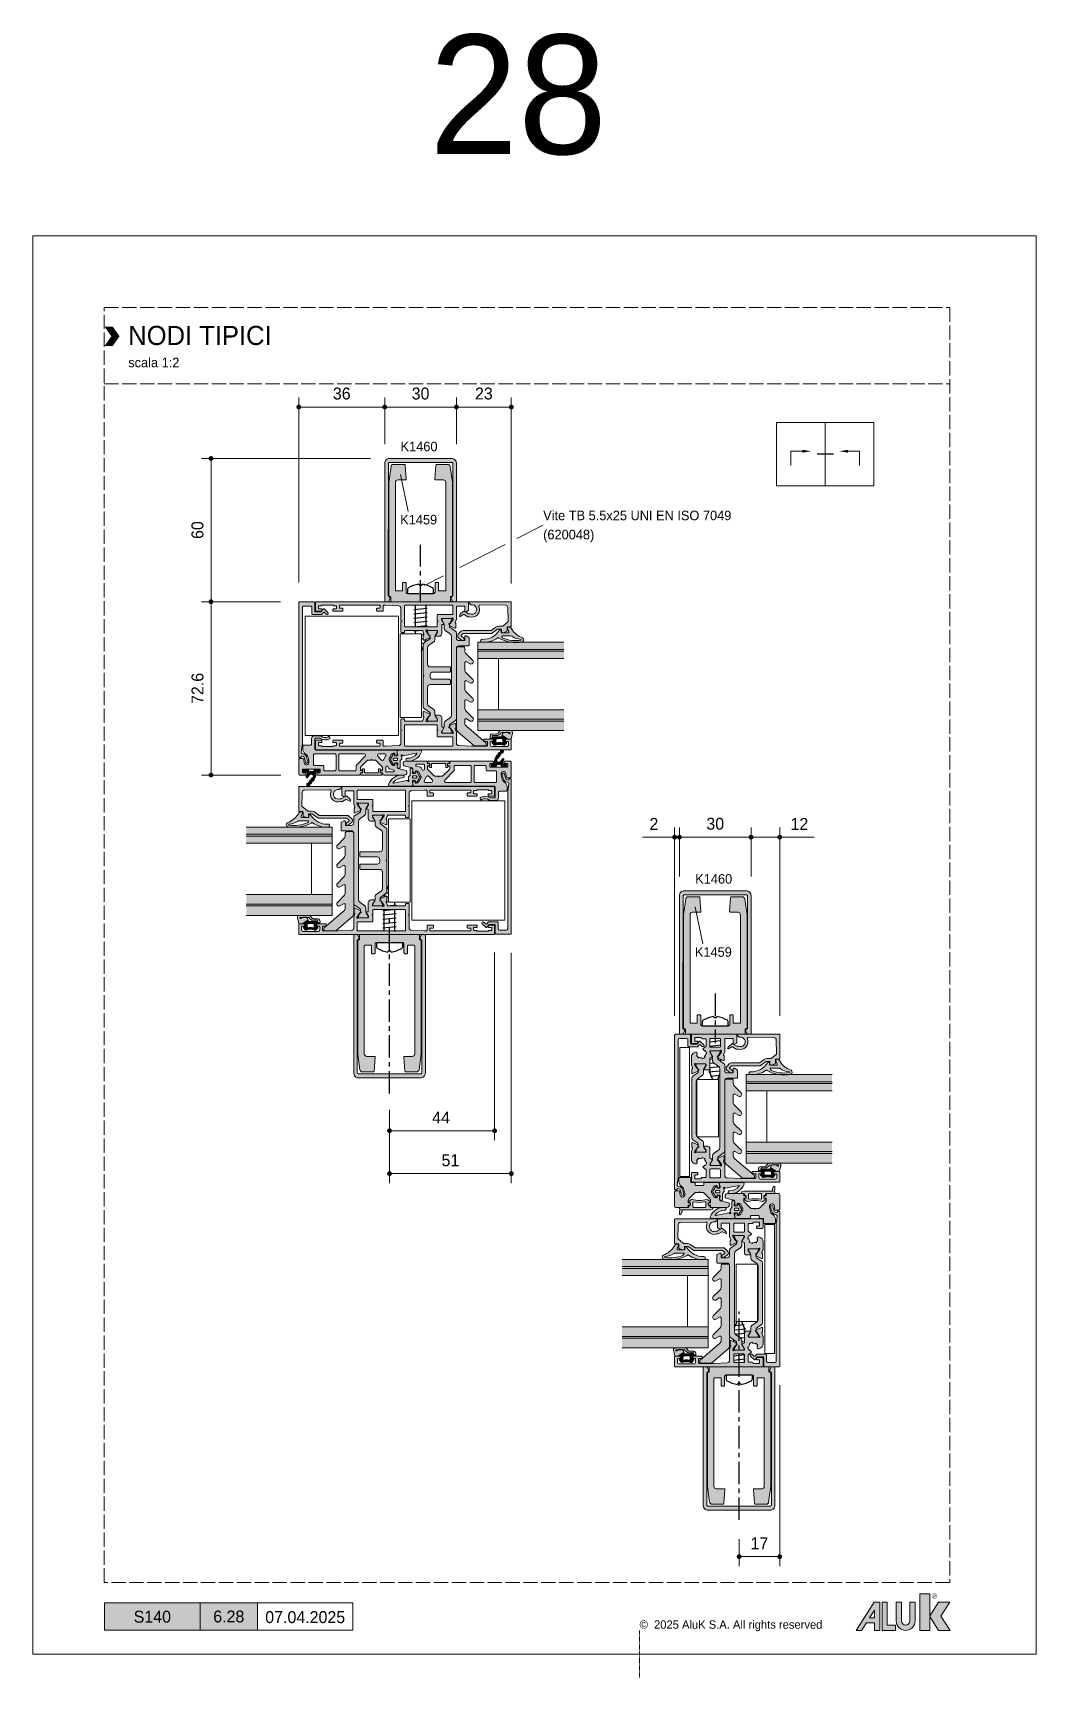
# Model space of a CAD drawing. Header units: millimetres. Extents: x -576 to 4430, y -1196 to 2690.
# Drawn here: x 1820 to 2030, y -791 to -446.5 of the extents above; entities that cross this region are included whole.
import ezdxf
from ezdxf.enums import TextEntityAlignment as Align

# ---------------------------------------------------------------- set-up
doc = ezdxf.new("R2010")
doc.units = ezdxf.units.MM
doc.header["$LTSCALE"] = 0.25
doc.header["$MEASUREMENT"] = 0
for name, pattern in [('ACAD_ISO02W100', [15, 12, -3]), ('CENTER', [2, 1.25, -0.25, 0.25, -0.25]), ('DOT2', [0.125, 0, -0.125])]:
    doc.linetypes.add(name, pattern=pattern)
doc.layers.get('0').update_dxf_attribs({"lineweight": 5})
doc.layers.get('Defpoints').update_dxf_attribs({"lineweight": 5})
for name, color, linetype in [('01_ALUK Logo', 7, 'Continuous'), ('ASSI', 1, 'CENTER'), ('QUOTE', 254, 'Continuous'), ('VITERIA', 40, 'Continuous')]:
    doc.layers.add(name, color=color, linetype=linetype)
for name, color, linetype, lineweight in [('01_Aluminium [Thin]', 141, 'Continuous', 18), ('01_Dimension', 251, 'Continuous', 9), ('01_External Border', 150, 'Continuous', 20), ('01_Fill Glass', 254, 'Continuous', 0), ('01_Fill Plastic', 253, 'Continuous', 0), ('01_Fill Polyamide', 10, 'Continuous', 0), ('01_Glazing [Thin]', 6, 'Continuous', 18), ('01_Plastic', 3, 'Continuous', 20), ('01_Polyamide', 201, 'Continuous', 20), ('01_Polyamide [Thin]', 201, 'Continuous', 18), ('01_Text', 40, 'Continuous', 25), ('01_Thin line', 8, 'Continuous', 9)]:
    doc.layers.add(name, color=color, linetype=linetype, lineweight=lineweight)
for name, color, linetype, lineweight, true_color in [('01_Fill 2°material', 7, 'Continuous', 0, 0xbfbfbf), ('01_Fill Aluminum', 7, 'Continuous', 0, 0xdcdcdc), ('01_Fill Border Red', 7, 'Continuous', 20, 0xe2001a), ('01_Text [White]', 7, 'Continuous', 25, 0xffffff)]:
    doc.layers.add(name, color=color, linetype=linetype, lineweight=lineweight, true_color=true_color)
doc.layers.add('01_Fill Border Grey', color=7, linetype='Continuous', true_color=0x555655)
doc.layers.add('02_Block Frame', color=7, linetype='Continuous', lineweight=5, true_color=0xe2001a, plot=False)
doc.layers.add('02_Layout Grid', color=252, linetype='DOT2', lineweight=5, plot=False, transparency=0.5)
doc.styles.add('ALUK Main&Secondary Titles', font='GOTHIC.TTF')
doc.styles.add('Aluk Text', font='GOTHIC.TTF')
doc.styles.get("Standard").update_dxf_attribs({"font": 'arial.ttf'})
doc.dimstyles.new('ALUK Manual 1-2', dxfattribs={"dimtxt": 2.5, "dimasz": 1, "dimexe": 2, "dimexo": 4, "dimgap": 1.5, "dimtad": 3, "dimdec": 1, "dimlfac": 2, "dimdsep": 46, "dimtxsty": 'Aluk Text', "dimblk": 'DOT', "dimcen": 0, "dimclrd": 256, "dimclre": 256, "dimclrt": 6, "dimaunit": 1, "dimadec": 0, "dimazin": 0, "dimtfac": 0.7, "dimtdec": 1, "dimtmove": 0, "dimatfit": 3, "dimldrblk": 'DOT', "dimfxl": 1, "dimtolj": 2, "dimlwd": -1, "dimlwe": -1, "dimarcsym": 0})

msp = doc.modelspace()

# ---------------------------------------------------------------- texts
at = {"layer": '01_Text', "style": 'Aluk Text'}
for s, p in [('K1460', (1896.964, -534.106)), ('K1459', (1896.886, -549.421)), ('Vite TB 5.5x25 UNI EN ISO 7049', (1926.815, -548.544)), ('(620048)', (1926.815, -552.544)), ('K1460', (1958.648, -624.642)), ('K1459', (1958.57, -639.957))]:
    msp.add_text(s, height=2, dxfattribs=at).set_placement(p)
at = {"layer": '01_Text', "ltscale": 0.25, "insert": (1902.981, -446.871), "char_height": 25, "attachment_point": 1, "style": 'Aluk Text'}
msp.add_mtext_dynamic_manual_height_columns('28', width=46.83298, gutter_width=12.5, heights=[0], dxfattribs=at)
at = {"layer": '01_Text', "insert": (1839.958, -507.847), "char_height": 4, "attachment_point": 1, "style": 'ALUK Main&Secondary Titles'}
msp.add_mtext_dynamic_manual_height_columns('NODI TIPICI\\P{\\H0.5x;scala 1:2}', width=120.62971, gutter_width=15, heights=[0], dxfattribs=at)
at = {"layer": '01_Text', "style": 'ALUK Main&Secondary Titles'}
msp.add_attdef('07.04.2025', text='', height=2.5, dxfattribs=at).set_placement((1877.001, -778.229), align=Align.MIDDLE)
at = {"layer": '01_Text [White]', "color": 7, "ltscale": 0.25, "true_color": 0xffffff, "style": 'Aluk Text'}
msp.add_attdef('6.28', text='', height=2.5, dxfattribs=at).set_placement((1861.001, -778.097), align=Align.MIDDLE)

# ---------------------------------------------------------------- blocks, each defined once
blk = doc.blocks.new('serie_')
at = {"layer": '01_Text [White]', "color": 7, "true_color": 0xffffff, "insert": (10, -2.87), "char_height": 2.5, "attachment_point": 5, "style": 'ALUK Main&Secondary Titles'}
blk.add_mtext_dynamic_manual_height_columns('S140', width=20, gutter_width=12.5, heights=[0], dxfattribs=at)
blk = doc.blocks.new('_Dot')
at = {"color": 0, "linetype": 'ByBlock', "lineweight": -2}
blk.add_line((-0.5, 0), (-1, 0), dxfattribs=at)
at = {"color": 0, "linetype": 'ByBlock', "const_width": 0.5}
blk.add_lwpolyline([(-0.25, 0, 1), (0.25, 0, 1)], format="xyb", close=True, dxfattribs=at)
blk = doc.blocks.new('*D277')
at = {"layer": '01_Dimension', "transparency": 16777216}
for p, q in [((1920.15, -639.16), (1920.15, -687.36)), ((1894.65, -672.01), (1894.65, -687.36)), ((1895.65, -685.36), (1919.15, -685.36))]:
    blk.add_line(p, q, dxfattribs=at)
at = {"layer": 'Defpoints', "color": 0, "transparency": 16777216}
for p in [(1920.15, -635.16), (1894.65, -668.01), (1920.15, -685.36)]:
    blk.add_point(p, dxfattribs=at)
at = {"layer": '01_Dimension', "transparency": 16777216, "rotation": 180}
blk.add_blockref('_Dot', (1894.65, -685.36), dxfattribs=at)
at = {"layer": '01_Dimension', "transparency": 16777216}
blk.add_blockref('_Dot', (1920.15, -685.36), dxfattribs=at)
at = {"layer": '01_Dimension', "color": 2, "transparency": 16777216, "insert": (1907.4, -682.58), "char_height": 2.5, "attachment_point": 5, "style": 'Aluk Text'}
blk.add_mtext('\\A2;51', dxfattribs=at)
blk = doc.blocks.new('*D278')
at = {"layer": '01_Dimension', "transparency": 16777216}
for p, q in [((1916.65, -639.06), (1916.65, -678.39)), ((1894.65, -672.01), (1894.65, -678.39)), ((1915.65, -676.39), (1895.65, -676.39))]:
    blk.add_line(p, q, dxfattribs=at)
at = {"layer": 'Defpoints', "color": 0, "transparency": 16777216}
for p in [(1916.65, -635.06), (1894.65, -668.01), (1894.65, -676.39)]:
    blk.add_point(p, dxfattribs=at)
at = {"layer": '01_Dimension', "transparency": 16777216, "rotation": 180}
blk.add_blockref('_Dot', (1894.65, -676.39), dxfattribs=at)
at = {"layer": '01_Dimension', "transparency": 16777216}
blk.add_blockref('_Dot', (1916.65, -676.39), dxfattribs=at)
at = {"layer": '01_Dimension', "color": 2, "transparency": 16777216, "insert": (1905.45, -673.61), "char_height": 2.5, "attachment_point": 5, "style": 'Aluk Text'}
blk.add_mtext('\\A2;44', dxfattribs=at)
blk = doc.blocks.new('*D279')
at = {"layer": '01_Dimension', "transparency": 16777216}
for p, q in [((1976.33, -729.69), (1976.33, -767.57)), ((1967.83, -761.89), (1967.83, -767.57)), ((1975.33, -765.57), (1968.83, -765.57))]:
    blk.add_line(p, q, dxfattribs=at)
at = {"layer": 'Defpoints', "color": 0, "transparency": 16777216}
for p in [(1976.33, -725.69), (1967.83, -757.89), (1967.83, -765.57)]:
    blk.add_point(p, dxfattribs=at)
at = {"layer": '01_Dimension', "transparency": 16777216, "rotation": 180}
blk.add_blockref('_Dot', (1967.83, -765.57), dxfattribs=at)
at = {"layer": '01_Dimension', "transparency": 16777216}
blk.add_blockref('_Dot', (1976.33, -765.57), dxfattribs=at)
at = {"layer": '01_Dimension', "color": 2, "transparency": 16777216, "insert": (1972.08, -762.79), "char_height": 2.5, "attachment_point": 5, "style": 'Aluk Text'}
blk.add_mtext('\\A2;17', dxfattribs=at)
blk = doc.blocks.new('*D280')
at = {"layer": '01_Dimension', "transparency": 16777216}
for p, q in [((1890.65, -535.61), (1855.28, -535.61)), ((1857.28, -564.61), (1857.28, -536.61)), ((1871.8, -565.61), (1855.28, -565.61))]:
    blk.add_line(p, q, dxfattribs=at)
at = {"layer": 'Defpoints', "color": 0, "transparency": 16777216}
for p in [(1857.28, -535.61), (1894.65, -535.61), (1875.8, -565.61)]:
    blk.add_point(p, dxfattribs=at)
at = {"layer": '01_Dimension', "transparency": 16777216}
for p, rotation in [((1857.28, -535.61), 90), ((1857.28, -565.61), 270)]:
    blk.add_blockref('_Dot', p, dxfattribs=dict(at, rotation=rotation))
at = {"layer": '01_Dimension', "color": 2, "transparency": 16777216, "insert": (1854.46, -550.61), "char_height": 2.5, "attachment_point": 5, "rotation": 90, "style": 'Aluk Text'}
blk.add_mtext('\\A2;60', dxfattribs=at)
blk = doc.blocks.new('*D281')
at = {"layer": '01_Dimension', "transparency": 16777216}
for p, q in [((1871.8, -565.61), (1855.28, -565.61)), ((1857.28, -600.91), (1857.28, -566.61)), ((1871.9, -601.91), (1855.28, -601.91))]:
    blk.add_line(p, q, dxfattribs=at)
at = {"layer": 'Defpoints', "color": 0, "transparency": 16777216}
for p in [(1857.28, -565.61), (1875.8, -565.61), (1875.9, -601.91)]:
    blk.add_point(p, dxfattribs=at)
at = {"layer": '01_Dimension', "transparency": 16777216}
for p, rotation in [((1857.28, -565.61), 90), ((1857.28, -601.91), 270)]:
    blk.add_blockref('_Dot', p, dxfattribs=dict(at, rotation=rotation))
at = {"layer": '01_Dimension', "color": 2, "transparency": 16777216, "insert": (1854.47, -583.76), "char_height": 2.5, "attachment_point": 5, "rotation": 90, "style": 'Aluk Text'}
blk.add_mtext('\\A2;72.6', dxfattribs=at)
blk = doc.blocks.new('*D282')
at = {"layer": '01_Dimension', "transparency": 16777216}
for p, q in [((1875.65, -531.61), (1875.65, -522.84)), ((1893.65, -532.61), (1893.65, -522.84)), ((1876.65, -524.84), (1892.65, -524.84))]:
    blk.add_line(p, q, dxfattribs=at)
at = {"layer": 'Defpoints', "color": 0, "transparency": 16777216}
for p in [(1893.65, -524.84), (1875.65, -535.61), (1893.65, -536.61)]:
    blk.add_point(p, dxfattribs=at)
at = {"layer": '01_Dimension', "transparency": 16777216, "rotation": 180}
blk.add_blockref('_Dot', (1875.65, -524.84), dxfattribs=at)
at = {"layer": '01_Dimension', "transparency": 16777216}
blk.add_blockref('_Dot', (1893.65, -524.84), dxfattribs=at)
at = {"layer": '01_Dimension', "color": 2, "transparency": 16777216, "insert": (1884.65, -522.03), "char_height": 2.5, "attachment_point": 5, "style": 'Aluk Text'}
blk.add_mtext('\\A2;36', dxfattribs=at)
blk = doc.blocks.new('*D283')
at = {"layer": '01_Dimension', "transparency": 16777216}
for p, q in [((1893.65, -532.61), (1893.65, -522.84)), ((1908.65, -532.6), (1908.65, -522.84)), ((1894.65, -524.84), (1907.65, -524.84))]:
    blk.add_line(p, q, dxfattribs=at)
at = {"layer": 'Defpoints', "color": 0, "transparency": 16777216}
for p in [(1908.65, -524.84), (1893.65, -536.61), (1908.65, -536.6)]:
    blk.add_point(p, dxfattribs=at)
at = {"layer": '01_Dimension', "transparency": 16777216, "rotation": 180}
blk.add_blockref('_Dot', (1893.65, -524.84), dxfattribs=at)
at = {"layer": '01_Dimension', "transparency": 16777216}
blk.add_blockref('_Dot', (1908.65, -524.84), dxfattribs=at)
at = {"layer": '01_Dimension', "color": 2, "transparency": 16777216, "insert": (1901.15, -522.03), "char_height": 2.5, "attachment_point": 5, "style": 'Aluk Text'}
blk.add_mtext('\\A2;30', dxfattribs=at)
blk = doc.blocks.new('*D284')
at = {"layer": '01_Dimension', "transparency": 16777216}
for p, q in [((1908.65, -532.61), (1908.65, -522.84)), ((1920.15, -561.76), (1920.15, -522.84)), ((1909.65, -524.84), (1919.15, -524.84))]:
    blk.add_line(p, q, dxfattribs=at)
at = {"layer": 'Defpoints', "color": 0, "transparency": 16777216}
for p in [(1920.15, -524.84), (1908.65, -536.61), (1920.15, -565.76)]:
    blk.add_point(p, dxfattribs=at)
at = {"layer": '01_Dimension', "transparency": 16777216, "rotation": 180}
blk.add_blockref('_Dot', (1908.65, -524.84), dxfattribs=at)
at = {"layer": '01_Dimension', "transparency": 16777216}
blk.add_blockref('_Dot', (1920.15, -524.84), dxfattribs=at)
at = {"layer": '01_Dimension', "color": 2, "transparency": 16777216, "insert": (1914.4, -522.03), "char_height": 2.5, "attachment_point": 5, "style": 'Aluk Text'}
blk.add_mtext('\\A2;23', dxfattribs=at)
blk = doc.blocks.new('*D285')
at = {"layer": '01_Dimension', "transparency": 16777216}
for p, q in [((1970.33, -623.14), (1970.33, -612.92)), ((1976.33, -652.29), (1976.33, -612.92)), ((1971.33, -614.92), (1975.33, -614.92)), ((1976.33, -614.92), (1983.57, -614.92))]:
    blk.add_line(p, q, dxfattribs=at)
at = {"layer": 'Defpoints', "color": 0, "transparency": 16777216}
for p in [(1970.33, -614.92), (1970.33, -627.14), (1976.33, -656.29)]:
    blk.add_point(p, dxfattribs=at)
at = {"layer": '01_Dimension', "transparency": 16777216, "rotation": 180}
blk.add_blockref('_Dot', (1970.33, -614.92), dxfattribs=at)
at = {"layer": '01_Dimension', "transparency": 16777216}
blk.add_blockref('_Dot', (1976.33, -614.92), dxfattribs=at)
at = {"layer": '01_Dimension', "color": 2, "transparency": 16777216, "insert": (1980.45, -612.14), "char_height": 2.5, "attachment_point": 5, "style": 'Aluk Text'}
blk.add_mtext('\\A2;12', dxfattribs=at)
blk = doc.blocks.new('*D286')
at = {"layer": '01_Dimension', "transparency": 16777216}
for p, q in [((1955.34, -623.14), (1955.34, -612.92)), ((1970.33, -623.14), (1970.33, -612.92)), ((1969.33, -614.92), (1956.34, -614.92))]:
    blk.add_line(p, q, dxfattribs=at)
at = {"layer": 'Defpoints', "color": 0, "transparency": 16777216}
for p in [(1955.34, -614.92), (1955.34, -627.14), (1970.33, -627.14)]:
    blk.add_point(p, dxfattribs=at)
at = {"layer": '01_Dimension', "transparency": 16777216, "rotation": 180}
blk.add_blockref('_Dot', (1955.34, -614.92), dxfattribs=at)
at = {"layer": '01_Dimension', "transparency": 16777216}
blk.add_blockref('_Dot', (1970.33, -614.92), dxfattribs=at)
at = {"layer": '01_Dimension', "color": 2, "transparency": 16777216, "insert": (1962.83, -612.11), "char_height": 2.5, "attachment_point": 5, "style": 'Aluk Text'}
blk.add_mtext('\\A2;30', dxfattribs=at)
blk = doc.blocks.new('*D287')
at = {"layer": '01_Dimension', "transparency": 16777216}
for p, q in [((1954.33, -652.3), (1954.33, -612.92)), ((1955.34, -623.14), (1955.34, -612.92)), ((1953.33, -614.92), (1947.64, -614.92)), ((1955.34, -614.92), (1954.33, -614.92)), ((1956.34, -614.92), (1957.34, -614.92))]:
    blk.add_line(p, q, dxfattribs=at)
at = {"layer": 'Defpoints', "color": 0, "transparency": 16777216}
for p in [(1954.33, -614.92), (1955.34, -627.14), (1954.33, -656.3)]:
    blk.add_point(p, dxfattribs=at)
at = {"layer": '01_Dimension', "transparency": 16777216}
blk.add_blockref('_Dot', (1954.33, -614.92), dxfattribs=at)
at = {"layer": '01_Dimension', "transparency": 16777216, "rotation": 180}
blk.add_blockref('_Dot', (1955.34, -614.92), dxfattribs=at)
at = {"layer": '01_Dimension', "color": 2, "transparency": 16777216, "insert": (1949.99, -612.14), "char_height": 2.5, "attachment_point": 5, "style": 'Aluk Text'}
blk.add_mtext('\\A2;2', dxfattribs=at)
blk = doc.blocks.new('A$C14581')
at = {"layer": '01_Text', "insert": (0, -0.19), "char_height": 2, "attachment_point": 7, "style": 'Aluk Text'}
blk.add_mtext_dynamic_manual_height_columns('{\\fPoppins|b0|i0|c0|p2;\\H0.875x;©  2025 AluK S.A. All rights reserved}', width=51.3351, gutter_width=204.25, heights=[0], dxfattribs=at)
blk = doc.blocks.new('AluK Logo')
at = {"layer": '01_ALUK Logo', "true_color": 0xe2001a}
h = blk.add_hatch(color=242, dxfattribs=at)
h.dxf.hatch_style = 1
h.paths.add_polyline_path([(18.02, 3.04), (19.92, 5.98), (17.56, 5.98), (15.66, 3.11), (15.66, 7.76), (13.58, 7.76), (13.58, 0), (15.66, 0), (15.66, 2.93), (17.53, 0), (20, 0)])
at = {"layer": '01_ALUK Logo', "true_color": 0x323338}
h = blk.add_hatch(color=250, dxfattribs=at)
h.dxf.hatch_style = 1
h.paths.add_polyline_path([(3.94, 0), (5.02, 0), (5.02, 5.96), (3.87, 5.96), (0, 0), (1.15, 0), (2.2, 1.63), (3.94, 1.63)])
h.paths.add_polyline_path([(3.95, 2.64), (2.86, 2.64), (3.95, 4.31)], flags=16)
h = blk.add_hatch(color=250, dxfattribs=at)
h.dxf.hatch_style = 1
h.paths.add_polyline_path([(6.62, 1.12), (6.62, 5.97), (5.53, 5.97), (5.53, 0), (8.38, 0), (8.38, 1.12)])
h = blk.add_hatch(color=250, dxfattribs=at)
h.dxf.hatch_style = 1
h.paths.add_polyline_path([(12.57, 5.97), (11.43, 5.97), (11.43, 2.02, -1), (9.65, 2.02), (9.65, 5.97), (8.52, 5.97), (8.52, 2.02, 0.999791), (12.57, 2.02)])
at = {"layer": '01_ALUK Logo', "color": 242, "lineweight": 0, "true_color": 0xe2001a}
blk.add_lwpolyline([(17.53, 0), (20, 0), (18.02, 3.04), (19.92, 5.98), (17.56, 5.98), (15.66, 3.11), (15.66, 7.76), (13.58, 7.76), (13.58, 0), (15.66, 0), (15.66, 2.93)], close=True, dxfattribs=at)
at = {"layer": '01_ALUK Logo', "color": 250, "lineweight": 0, "true_color": 0x323338}
for points in [[(2.2, 1.63), (3.94, 1.63), (3.94, 0), (5.02, 0), (5.02, 5.96), (3.87, 5.96), (0, 0), (1.15, 0)], [(2.86, 2.64), (3.95, 4.31), (3.95, 2.64)], [(8.38, 0), (8.38, 1.12), (6.62, 1.12), (6.62, 5.97), (5.53, 5.97), (5.53, 0)]]:
    blk.add_lwpolyline(points, close=True, dxfattribs=at)
blk.add_lwpolyline([(9.65, 2.02), (9.65, 5.97), (8.52, 5.97), (8.52, 2.02, 1), (12.57, 2.02), (12.57, 5.97), (11.43, 5.97), (11.43, 2.02, -1)], format="xyb", close=True, dxfattribs=at)
at = {"layer": '01_ALUK Logo', "color": 242, "lineweight": 0, "true_color": 0xe2001a, "insert": (16.69, 7.28), "char_height": 1.06, "attachment_point": 5}
blk.add_mtext_dynamic_manual_height_columns('®', width=0.2845, gutter_width=0.756, heights=[0], dxfattribs=at)
blk = doc.blocks.new('PAGE pari')
at = {"layer": '02_Block Frame', "linetype": 'ACAD_ISO02W100'}
blk.add_line((14.93, 266), (191.93, 266), dxfattribs=at)
at = {"layer": '02_Block Frame'}
blk.add_lwpolyline([(0, 0), (0, 297), (210, 297), (210, 0)], close=True, dxfattribs=at)
at = {"layer": '02_Block Frame', "linetype": 'ACAD_ISO02W100'}
blk.add_lwpolyline([(14.93, 15), (14.93, 282), (191.93, 282), (191.93, 15)], close=True, dxfattribs=at)
at = {"layer": '02_Layout Grid', "color": 6, "ltscale": 0.25}
blk.add_line((127, 5), (127, -5), dxfattribs=at)
at = {"layer": '01_ALUK Logo', "xscale": 0.9841678626162992, "yscale": 0.9841678626162992, "zscale": 0.9841678626162992}
blk.add_blockref('AluK Logo', (172.32, 5), dxfattribs=at)
at = {"layer": '01_Text'}
blk.add_blockref('A$C14581', (127, 5), dxfattribs=at)

# ---------------------------------------------------------------- dimensions: what is measured, and where the dimension line sits
at = {"layer": '01_Dimension'}
for base, p1, p2, picture, middle in [((1893.652, -524.843), (1875.652, -535.606), (1893.652, -536.606), '*D282', (1884.652, -522.03)), ((1908.648, -524.843), (1893.652, -536.606), (1908.648, -536.604), '*D283', (1901.15, -522.03)), ((1920.15, -524.843), (1908.648, -536.606), (1920.15, -565.756), '*D284', (1914.399, -522.03)), ((1954.334, -614.918), (1955.336, -627.142), (1954.334, -656.298), '*D287', (1949.985, -612.136)), ((1955.336, -614.918), (1970.332, -627.142), (1955.336, -627.142), '*D286', (1962.834, -612.105)), ((1967.834, -765.573), (1976.334, -725.693), (1967.834, -757.894), '*D279', (1972.084, -762.792))]:
    dim = msp.add_linear_dim(base=base, p1=p1, p2=p2, dimstyle='ALUK Manual 1-2', override={"dimclrt": 2}, dxfattribs=at)
    dim.commit()
    dim.dimension.update_dxf_attribs({"geometry": picture, "text_midpoint": middle})
for base, p1, p2, picture, middle in [((1857.277, -535.606), (1875.802, -565.605), (1894.652, -535.606), '*D280', (1854.464, -550.606)), ((1857.279, -565.605), (1875.9, -601.906), (1875.802, -565.605), '*D281', (1854.466, -583.756))]:
    dim = msp.add_linear_dim(base=base, p1=p1, p2=p2, angle=90, dimstyle='ALUK Manual 1-2', override={"dimclrt": 2}, dxfattribs=at)
    dim.commit()
    dim.dimension.update_dxf_attribs({"geometry": picture, "text_midpoint": middle})
for base, p1, p2, picture, middle in [((1970.332, -614.918), (1976.334, -656.292), (1970.332, -627.142), '*D285', (1980.452, -614.918)), ((1894.65, -676.393), (1916.65, -635.056), (1894.65, -668.013), '*D278', (1905.445, -676.393)), ((1920.15, -685.361), (1894.65, -668.013), (1920.15, -635.156), '*D277', (1907.4, -685.361))]:
    dim = msp.add_linear_dim(base=base, p1=p1, p2=p2, dimstyle='ALUK Manual 1-2', override={"dimclrt": 2}, dxfattribs=at)
    dim.commit()
    dim.dimension.update_dxf_attribs({"geometry": picture, "text_midpoint": middle, "dimtype": 160})

# ---------------------------------------------------------------- hatches: boundary and pattern name
at = {"layer": '01_Fill 2°material', "ltscale": 0.25}
h = msp.add_hatch(color=256, dxfattribs=at)
h.dxf.hatch_style = 1
h.paths.add_polyline_path([(1919.45, -594.356), (1919.96, -594.356, 0.3394543), (1920.105, -594.245), (1920.402, -593.196, 0.1482487), (1920.414, -593.052, 0.2751645), (1920.083, -592.606), (1917.974, -592.606, 0.2126775), (1917.67, -592.724), (1917.389, -593.115, -0.2299984), (1917.081, -593.282), (1916.15, -593.322, 0.4281836), (1915.691, -593.881), (1915.735, -594.232), (1916.468, -593.881, -0.2920037), (1916.23, -593.833, 0.2172113), (1916.223, -593.818, -0.7781694), (1916.427, -593.622), (1917.032, -593.619), (1917.311, -593.6, 0.0547678), (1917.475, -593.558), (1917.612, -593.473), (1917.809, -593.315, 0.161076), (1917.913, -593.189), (1917.935, -593.156, -0.2259164), (1918.21, -593.024, -0.0661656), (1919.592, -593.008, 0.1295709), (1919.719, -593.019, -1.8048413), (1919.703, -593.217, 0.2104988), (1919.434, -593.073), (1918.566, -593.019, 0.3394543), (1918.325, -593.205), (1918.203, -593.547)])
h = msp.add_hatch(color=256, dxfattribs=at)
h.dxf.hatch_style = 1
h.paths.add_polyline_path([(1917.095, -598.673, -0.0417912), (1917.097, -598.69), (1917.106, -598.943), (1916.655, -598.943), (1916.655, -598.764, -0.1684399), (1916.719, -598.578), (1918.05, -596.89, -0.9724475), (1918.294, -597.071), (1917.349, -598.419, -0.1442199), (1917.305, -598.454), (1917.187, -598.502, 0.3609181)])
h = msp.add_hatch(color=256, dxfattribs=at)
h.dxf.hatch_style = 1
h.paths.add_polyline_path([(1878.705, -602.238, -0.0417912), (1878.703, -602.222), (1878.694, -601.969), (1879.145, -601.969), (1879.145, -602.148, -0.1684399), (1879.081, -602.334), (1877.75, -604.022, -0.9724475), (1877.506, -603.841), (1878.451, -602.493, -0.1442199), (1878.496, -602.458), (1878.613, -602.41, 0.3609181)])
h = msp.add_hatch(color=256, dxfattribs=at)
h.dxf.hatch_style = 1
edge = h.paths.add_edge_path()
edge.add_arc((1875.63, -631.803), 0.25, 528.03645, 561.76688, ccw=False)
edge.add_arc((1875.926, -631.807), 0.543, 472.59622, 534.13626, ccw=False)
edge.add_line((1875.717, -631.306), (1877.826, -631.306))
edge.add_arc((1877.846, -631.705), 0.4, 404.71193, 452.73844, ccw=False)
edge.add_line((1878.13, -631.424), (1878.411, -631.815))
edge.add_arc((1878.736, -631.582), 0.4, 575.71676, 627.52748)
edge.add_line((1878.719, -631.982), (1879.65, -632.022))
edge.add_arc((1879.612, -632.52), 0.5, 352.99361, 445.71287, ccw=False)
edge.add_line((1880.109, -632.581), (1880.066, -632.932))
edge.add_line((1880.066, -632.932), (1879.333, -632.581))
edge.add_arc((1879.414, -632.371), 0.225, 608.89833, 674.01033)
edge.add_arc((1879.59, -632.533), 0.0198, 489.35375, 538.37346, ccw=False)
edge.add_arc((1879.451, -632.446), 0.146, 330.39344, 481.94928)
edge.add_line((1879.373, -632.322), (1878.768, -632.319))
edge.add_line((1878.768, -632.319), (1878.489, -632.3))
edge.add_arc((1878.244, -632.925), 0.671, 428.57291, 443.09544)
edge.add_line((1878.325, -632.258), (1878.188, -632.173))
edge.add_line((1878.188, -632.173), (1877.991, -632.015))
edge.add_arc((1878.502, -631.491), 0.732, 572.90244, 585.71456, ccw=False)
edge.add_line((1877.887, -631.889), (1877.865, -631.856))
edge.add_arc((1877.589, -632.079), 0.355, 398.88461, 449.806)
edge.add_arc((1876.839, -636.917), 5.247, 441.7647, 456.90667)
edge.add_arc((1876.125, -631.473), 0.25, 259.90976, 289.4407, ccw=False)
edge.add_arc((1876.027, -631.823), 0.117, 422.60954, 666.65227)
edge.add_arc((1876.395, -632.15), 0.378, 452.67501, 501.95833, ccw=False)
edge.add_line((1876.377, -631.772), (1877.234, -631.719))
edge.add_arc((1877.234, -631.969), 0.25, 375, 450, ccw=False)
edge.add_line((1877.475, -631.905), (1877.597, -632.247))
edge.add_line((1877.597, -632.247), (1876.35, -633.056))
edge.add_line((1876.35, -633.056), (1875.84, -633.056))
edge.add_arc((1875.84, -632.906), 0.15, 555, 630, ccw=False)
edge.add_line((1875.695, -632.945), (1875.398, -631.896))
h = msp.add_hatch(color=256, dxfattribs=at)
h.dxf.hatch_style = 1
h.paths.add_polyline_path([(1975.634, -684.892), (1976.144, -684.892, 0.3394543), (1976.289, -684.781), (1976.586, -683.733, 0.1482487), (1976.598, -683.588, 0.2751645), (1976.267, -683.142), (1974.158, -683.142, 0.2126775), (1973.854, -683.261), (1973.573, -683.652, -0.2299984), (1973.265, -683.818), (1972.334, -683.858, 0.4281836), (1971.875, -684.418), (1971.919, -684.769), (1972.652, -684.417, -0.2920037), (1972.414, -684.369, 0.2172113), (1972.407, -684.355, -0.7781694), (1972.611, -684.159), (1973.216, -684.156), (1973.495, -684.137, 0.0547678), (1973.659, -684.095), (1973.796, -684.009), (1973.993, -683.852, 0.161076), (1974.097, -683.725), (1974.119, -683.693, -0.2259164), (1974.394, -683.561, -0.0661656), (1975.776, -683.545, 0.1295709), (1975.903, -683.555, -1.8048413), (1975.887, -683.753, 0.2104988), (1975.618, -683.61), (1974.75, -683.556, 0.3394543), (1974.509, -683.741), (1974.387, -684.083)])
h = msp.add_hatch(color=256, dxfattribs=at)
h.dxf.hatch_style = 1
edge = h.paths.add_edge_path()
edge.add_arc((1954.314, -722.34), 0.25, 528.03645, 561.76688, ccw=False)
edge.add_arc((1954.61, -722.344), 0.543, 472.59622, 534.13626, ccw=False)
edge.add_line((1954.401, -721.842), (1956.51, -721.842))
edge.add_arc((1956.529, -722.242), 0.4, 404.71193, 452.73844, ccw=False)
edge.add_line((1956.814, -721.961), (1957.095, -722.352))
edge.add_arc((1957.42, -722.119), 0.4, 575.71676, 627.52748)
edge.add_line((1957.403, -722.518), (1958.334, -722.558))
edge.add_arc((1958.296, -723.057), 0.5, 352.99361, 445.71287, ccw=False)
edge.add_line((1958.793, -723.118), (1958.749, -723.469))
edge.add_line((1958.749, -723.469), (1958.016, -723.117))
edge.add_arc((1958.098, -722.907), 0.225, 608.89833, 674.01033)
edge.add_arc((1958.274, -723.07), 0.0198, 489.35375, 538.37346, ccw=False)
edge.add_arc((1958.134, -722.983), 0.146, 330.39344, 481.94928)
edge.add_line((1958.057, -722.859), (1957.452, -722.856))
edge.add_line((1957.452, -722.856), (1957.173, -722.837))
edge.add_arc((1956.928, -723.461), 0.671, 428.57291, 443.09544)
edge.add_line((1957.009, -722.795), (1956.872, -722.709))
edge.add_line((1956.872, -722.709), (1956.675, -722.552))
edge.add_arc((1957.186, -722.028), 0.732, 572.90244, 585.71456, ccw=False)
edge.add_line((1956.571, -722.425), (1956.549, -722.393))
edge.add_arc((1956.273, -722.616), 0.355, 398.88461, 449.806)
edge.add_arc((1955.523, -727.454), 5.247, 441.7647, 456.90667)
edge.add_arc((1954.809, -722.009), 0.25, 259.90976, 289.4407, ccw=False)
edge.add_arc((1954.711, -722.359), 0.117, 422.60954, 666.65227)
edge.add_arc((1955.079, -722.686), 0.378, 452.67501, 501.95833, ccw=False)
edge.add_line((1955.061, -722.309), (1955.918, -722.256))
edge.add_arc((1955.918, -722.506), 0.25, 375, 450, ccw=False)
edge.add_line((1956.159, -722.441), (1956.281, -722.783))
edge.add_line((1956.281, -722.783), (1955.034, -723.592))
edge.add_line((1955.034, -723.592), (1954.524, -723.592))
edge.add_arc((1954.524, -723.442), 0.15, 555, 630, ccw=False)
edge.add_line((1954.379, -723.481), (1954.082, -722.433))
at = {"layer": '01_Fill Aluminum', "ltscale": 0.25}
h = msp.add_hatch(color=256, dxfattribs=at)
h.dxf.hatch_style = 1
h.paths.add_polyline_path([(1893.652, -536.606), (1893.648, -565.457, 0.4116599), (1893.798, -565.606), (1894.336, -565.606, 0.2679492), (1894.466, -565.531), (1894.804, -564.946, 0.3394543), (1894.78, -564.765), (1894.431, -564.405, -0.1930303), (1894.388, -564.302), (1894.403, -536.708, -0.4167695), (1894.653, -536.456), (1907.647, -536.456, -0.4113569), (1907.897, -536.703), (1907.912, -564.299, -0.1978273), (1907.869, -564.405), (1907.517, -564.768, 0.3316998), (1907.496, -564.946), (1907.834, -565.531, 0.2679492), (1907.964, -565.606), (1908.502, -565.606, 0.416842), (1908.652, -565.455), (1908.648, -536.606, 0.4141436), (1907.648, -535.606), (1894.652, -535.606, 0.4142136)])
h = msp.add_hatch(color=256, dxfattribs=at)
h.dxf.hatch_style = 1
h.paths.add_polyline_path([(1894.901, -564.656), (1894.901, -565.456, 0.4142136), (1895.051, -565.606), (1907.25, -565.606, 0.4142136), (1907.4, -565.456), (1907.4, -564.656, -0.4142136), (1907.55, -564.506), (1907.65, -564.506, 0.4142136), (1907.8, -564.356), (1907.8, -540.606), (1907.333, -537.286, 0.3738847), (1906.838, -536.856), (1904.507, -536.856, 0.4016628), (1904.358, -536.999), (1904.165, -539.949, 0.4268767), (1904.315, -540.106), (1905.925, -540.106, -0.4142136), (1906.425, -540.606), (1906.425, -563.206, -0.4142136), (1906.275, -563.356), (1905.076, -563.356, -0.4142136), (1904.926, -563.206), (1904.926, -561.756, 0.4142136), (1904.776, -561.606), (1904.326, -561.606, 0.4142136), (1904.176, -561.756), (1904.176, -563.706, -0.4142136), (1904.026, -563.856), (1901.3, -563.856), (1901.15, -564.006), (1901, -563.856), (1898.274, -563.856, -0.4142136), (1898.124, -563.706), (1898.124, -561.756, 0.4142136), (1897.974, -561.606), (1897.524, -561.606, 0.4142136), (1897.374, -561.756), (1897.374, -563.206, -0.4142136), (1897.224, -563.356), (1896.026, -563.356, -0.4142136), (1895.876, -563.206), (1895.876, -540.606, -0.4142136), (1896.376, -540.106), (1897.985, -540.106, 0.4400105), (1898.135, -539.943), (1897.942, -536.993, 0.3888787), (1897.793, -536.856), (1895.462, -536.856, 0.3738847), (1894.967, -537.286), (1894.501, -540.606), (1894.501, -564.356, 0.5639098), (1894.703, -564.514, -0.5119183)])
h = msp.add_hatch(color=256, dxfattribs=at)
h.dxf.hatch_style = 1
h.paths.add_polyline_path([(1875.8, -565.655, 0.4142136), (1875.65, -565.805), (1875.65, -598.104, 0.4142136), (1875.8, -598.254), (1876.05, -598.254, 0.4142136), (1876.15, -598.154), (1876.15, -598.05, -0.4931454), (1876.276, -597.954), (1876.619, -598.046, -0.2291991), (1876.784, -598.188, -0.069395), (1877.059, -599.187, 1), (1877.555, -599.121, 0.069395), (1877.243, -597.99, 0.2291991), (1876.748, -597.563), (1876.335, -597.452, -0.383864), (1876.153, -597.171), (1876.397, -595.634, 0.0393136), (1876.403, -595.556), (1876.4, -566.805, -0.414241), (1876.65, -566.555), (1878.15, -566.555, -0.4142136), (1878.4, -566.805), (1878.4, -568.055, 0.4142136), (1878.65, -568.305), (1880.32, -568.305, 0.2147495), (1880.507, -568.221), (1880.81, -567.879, -0.427189), (1881.026, -567.871), (1881.403, -568.235, 1), (1881.751, -567.876), (1881.007, -567.156, 0.4514958), (1880.782, -567.156), (1880.347, -567.647, -0.2318894), (1880.229, -567.705), (1879.15, -567.705, -0.4142136), (1879, -567.555), (1879, -565.805, 0.4142136), (1878.85, -565.655)])
h = msp.add_hatch(color=256, dxfattribs=at)
h.dxf.hatch_style = 1
h.paths.add_polyline_path([(1897.05, -595.229, -0.4008391), (1896.573, -595.729), (1893.8, -595.856), (1893.45, -595.856, -0.4142136), (1893.3, -595.706), (1893.3, -594.756, 0.4142136), (1893.15, -594.606), (1892.1, -594.606, 0.4142136), (1891.95, -594.756), (1891.95, -595.106, 0.4142136), (1892.1, -595.256), (1892.55, -595.256, -0.4142136), (1892.7, -595.406), (1892.7, -595.706, -0.4142136), (1892.55, -595.856), (1884.3, -595.856, -0.4142136), (1884.15, -595.706), (1884.15, -595.406, -0.4142136), (1884.3, -595.256), (1884.75, -595.256, 0.4142136), (1884.9, -595.106), (1884.9, -594.756, 0.4142136), (1884.75, -594.606), (1882.95, -594.606, 0.4142136), (1882.8, -594.756), (1882.8, -594.956, 0.4142136), (1882.95, -595.106), (1883.4, -595.106, -0.4142136), (1883.55, -595.256), (1883.55, -595.605, -0.4142136), (1883.4, -595.755), (1883.025, -595.755, 0.2679492), (1882.895, -595.83, -0.2679492), (1882.765, -595.905), (1880.535, -595.905, -0.2679492), (1880.405, -595.83, 0.2679492), (1880.275, -595.755), (1879.9, -595.755, -0.4142136), (1879.75, -595.605), (1879.75, -595.256, -0.4142136), (1879.9, -595.106), (1880.35, -595.106, 0.4142136), (1880.5, -594.956), (1880.5, -594.756, 0.4142136), (1880.35, -594.606), (1879.3, -594.606, 0.4142136), (1879.15, -594.756), (1879.15, -596.356, 0.4142136), (1879.4, -596.606), (1920, -596.606, 0.4142136), (1920.15, -596.456), (1920.15, -594.506, 0.4142136), (1920, -594.356), (1919.25, -594.356, 0.4142136), (1918.9, -594.706, 0.4142136), (1919.05, -594.856), (1919.4, -594.856, -0.4142136), (1919.55, -595.006), (1919.55, -595.606, -0.4142136), (1919.2, -595.956), (1916.1, -595.956, -0.4142136), (1915.75, -595.606), (1915.75, -595.006, -0.4142136), (1915.9, -594.856), (1916.25, -594.856, 0.4142136), (1916.4, -594.706, 0.4142136), (1916.05, -594.356), (1914.55, -594.356, 0.4142136), (1914.4, -594.506), (1914.4, -594.706, 0.4142136), (1914.55, -594.856), (1915, -594.856, -0.4142136), (1915.15, -595.006), (1915.15, -595.706, -0.4142136), (1915, -595.856), (1911.9, -595.856), (1909.127, -595.729, -0.4008391), (1908.65, -595.229), (1908.65, -592.971, 0.0865134), (1908.641, -592.92), (1908.407, -592.27, -0.3927928), (1908.47, -592.123), (1908.478, -592.12, 0.2944134), (1908.547, -592.013), (1908.553, -591.224, 0.5486188), (1908.34, -591.086), (1907.287, -591.561, 0.1779757), (1907.213, -591.633), (1907.093, -591.887, 0.717549), (1907.216, -592.031, -0.3297695), (1907.384, -592.089), (1907.947, -592.904), (1907.987, -592.995, -0.8555309), (1907.739, -593.156, 0.213411), (1907.627, -593.106), (1905.7, -593.106, -0.4142136), (1905.55, -592.956), (1905.55, -592.845, -0.1378721), (1905.572, -592.767), (1906.036, -592.008, 0.5855241), (1905.95, -591.856), (1905.775, -591.856, -0.4142136), (1905.625, -591.706), (1905.625, -589.999, 0.1378721), (1905.552, -589.739), (1905.465, -589.595, 0.2614126), (1905.038, -589.356), (1904.325, -589.356, 0.5855241), (1904.24, -589.508), (1904.703, -590.267, -0.1378721), (1904.725, -590.345), (1904.725, -590.456, -0.4142136), (1904.575, -590.606), (1902.649, -590.606, 0.213411), (1902.537, -590.656, -0.8554597), (1902.288, -590.495), (1902.329, -590.404), (1902.891, -589.589, -0.2679492), (1903.026, -589.525), (1903.084, -589.53, 0.5773503), (1903.182, -589.387), (1903.062, -589.133, 0.1779757), (1902.988, -589.061), (1901.934, -588.586, 0.5444666), (1901.723, -588.724), (1901.728, -589.513, 0.3039838), (1901.801, -589.622, -0.4027378), (1901.868, -589.77), (1901.603, -590.507, -0.3163633), (1901.462, -590.606), (1898.05, -590.606, -0.4142136), (1897.8, -590.356, 0.4142136), (1897.55, -590.106), (1897.3, -590.106, 0.4142136), (1897.05, -590.356), (1897.05, -592.356), (1897.2, -592.506), (1897.05, -592.656)])
h.paths.add_polyline_path([(1907.9, -594.056), (1907.9, -595.706, -0.4142136), (1907.75, -595.856), (1897.95, -595.856, -0.4142136), (1897.8, -595.706), (1897.8, -591.506, -0.4142136), (1897.95, -591.356), (1904.5, -591.356, -0.4142136), (1904.65, -591.506), (1904.65, -592.356), (1904.8, -592.506), (1904.65, -592.656), (1904.65, -593.756, 0.4142136), (1904.8, -593.906), (1907.75, -593.906, -0.4142136)], flags=16)
h.paths.add_polyline_path([(1910.55, -567.756, -0.4142136), (1910.4, -567.606), (1910.4, -566.656, 0.4142136), (1910.25, -566.506), (1908.8, -566.506, 0.4142136), (1908.65, -566.656), (1908.65, -569.267), (1908.407, -569.942, 0.4030677), (1908.474, -570.09, -0.3037679), (1908.547, -570.199), (1908.553, -570.988, -0.5444666), (1908.342, -571.126), (1907.287, -570.651, -0.1779757), (1907.213, -570.579), (1907.093, -570.325, -0.5773503), (1907.191, -570.182), (1907.249, -570.187, 0.2679492), (1907.384, -570.123), (1907.947, -569.308), (1907.987, -569.217, 0.8554597), (1907.739, -569.056, -0.213411), (1907.627, -569.106), (1905.7, -569.106, 0.5296556), (1905.561, -569.311, 0.2356195), (1905.572, -569.445), (1906.036, -570.204, -0.5855241), (1905.95, -570.356), (1905.775, -570.356, 0.4142136), (1905.625, -570.506), (1905.625, -572.213, -0.1378721), (1905.552, -572.473), (1905.465, -572.616, -0.2614126), (1905.038, -572.856), (1904.325, -572.856, -0.5855241), (1904.24, -572.704), (1904.703, -571.945, 0.2356195), (1904.714, -571.811, 0.5296556), (1904.575, -571.606), (1902.649, -571.606, -0.213411), (1902.537, -571.556, 0.8555309), (1902.288, -571.717), (1902.329, -571.808), (1902.891, -572.623, 0.3390268), (1903.062, -572.687, -0.6556531), (1903.182, -572.825), (1903.062, -573.079, -0.1779757), (1902.988, -573.151), (1901.935, -573.625, -0.5486188), (1901.723, -573.488), (1901.728, -572.699, -0.2944134), (1901.798, -572.592), (1901.805, -572.589, 0.3927928), (1901.868, -572.442), (1901.603, -571.705, 0.3163633), (1901.462, -571.606), (1898.05, -571.606, 0.4142136), (1897.8, -571.856, -0.4142136), (1897.55, -572.106), (1897.3, -572.106, -0.4142136), (1897.05, -571.856), (1897.05, -569.856), (1897.2, -569.706), (1897.05, -569.556), (1897.05, -566.983, 0.4008391), (1896.573, -566.483), (1893.8, -566.356), (1893.45, -566.356, 0.4142136), (1893.3, -566.506), (1893.3, -567.456, -0.4142136), (1893.15, -567.606), (1892.1, -567.606, -0.4142136), (1891.95, -567.456), (1891.95, -567.106, -0.4142136), (1892.1, -566.956), (1892.55, -566.956, 0.4142136), (1892.7, -566.806), (1892.7, -566.506, 0.4142136), (1892.55, -566.356), (1884.3, -566.356, 0.4142136), (1884.15, -566.506), (1884.15, -566.806, 0.4142136), (1884.3, -566.956), (1884.75, -566.956, -0.4142136), (1884.9, -567.106), (1884.9, -567.456, -0.4142136), (1884.75, -567.606), (1882.95, -567.606, -0.4142136), (1882.8, -567.456), (1882.8, -567.256, -0.4142136), (1882.95, -567.106), (1883.4, -567.106, 0.4142136), (1883.55, -566.956), (1883.55, -566.607, 0.4142136), (1883.4, -566.457), (1883.025, -566.457, -0.2679492), (1882.895, -566.382, 0.2679492), (1882.765, -566.307), (1880.535, -566.307, 0.2679492), (1880.405, -566.382, -0.2679492), (1880.275, -566.457), (1879.9, -566.457, 0.4142136), (1879.75, -566.607), (1879.75, -566.956, 0.4142136), (1879.9, -567.106), (1880.35, -567.106, -0.4142136), (1880.5, -567.256), (1880.5, -567.456, -0.4142136), (1880.35, -567.606), (1879.3, -567.606, -0.4142136), (1879.15, -567.456), (1879.15, -565.856, -0.4142136), (1879.4, -565.606), (1911, -565.606, -0.4142136), (1911.15, -565.756), (1911.15, -567.381, -0.2679492), (1911.075, -567.511), (1910.685, -567.736, -0.1316525), (1910.61, -567.756)])
h.paths.add_polyline_path([(1907.9, -566.506), (1907.9, -568.156, -0.4142136), (1907.75, -568.306), (1904.8, -568.306, 0.4142136), (1904.65, -568.456), (1904.65, -569.556), (1904.8, -569.706), (1904.65, -569.856), (1904.65, -570.706, -0.4142136), (1904.5, -570.856), (1897.95, -570.856, -0.4142136), (1897.8, -570.706), (1897.8, -566.506, -0.4142136), (1897.95, -566.356), (1907.75, -566.356, -0.4142136)], flags=16)
h = msp.add_hatch(color=256, dxfattribs=at)
h.dxf.hatch_style = 1
h.paths.add_polyline_path([(1911.616, -566.214, 0.2397132), (1911.746, -566.256, -1.3146192), (1911.525, -568.171, 0.0964724), (1911.469, -568.16), (1911.25, -568.16, -0.1316525), (1911.175, -568.139), (1910.276, -567.62, 0.3249197), (1910.101, -567.639), (1909.468, -568.208, 0.2214434), (1909.303, -568.596, 0.5436583), (1909.451, -568.677), (1910.127, -568.31, -0.2608279), (1910.274, -568.312), (1911.014, -568.739, 0.1316525), (1911.089, -568.76), (1911.365, -568.76, -0.0779544), (1911.411, -568.767, 0.6394709), (1913.378, -566.63, -0.5356632), (1913.61, -566.284), (1918.92, -566.35, -0.4022031), (1919.414, -566.836), (1919.496, -569.682, -0.2378242), (1919.442, -569.806), (1918.345, -570.721, -0.1755947), (1918.249, -570.756), (1917.451, -570.756, 0.1539147), (1916.878, -570.937), (1915.915, -571.611, -0.1539147), (1915.772, -571.656), (1909.99, -571.656, 0.1989124), (1909.636, -571.802), (1909.05, -572.389, 0.4579875), (1909.105, -573.144), (1909.821, -573.694, 1), (1910.187, -573.218), (1909.69, -572.837, -0.4529658), (1909.675, -572.612), (1909.987, -572.3, -0.1989124), (1910.093, -572.256), (1915.961, -572.256, 0.1539147), (1916.105, -572.211), (1917.287, -571.383, -0.1539147), (1917.373, -571.356), (1917.95, -571.356, -0.4142136), (1918.1, -571.506), (1918.1, -571.956, 0.4142136), (1918.25, -572.106), (1918.384, -572.106, 0.0787017), (1918.431, -572.099), (1919.146, -571.866, 0.3249197), (1919.25, -571.723), (1919.25, -571.006, -0.4142136), (1919.4, -570.856), (1920, -570.856, 0.4142136), (1920.15, -570.706), (1920.15, -565.706, 0.4142136), (1920.05, -565.606), (1911.25, -565.606, 0.6681786), (1911.179, -565.777)])
h = msp.add_hatch(color=256, dxfattribs=at)
h.dxf.hatch_style = 1
h.paths.add_polyline_path([(1920, -635.256, 0.4142136), (1920.15, -635.106), (1920.15, -602.807, 0.4142136), (1920, -602.657), (1919.75, -602.657, 0.4142136), (1919.65, -602.757), (1919.65, -602.861, -0.4931454), (1919.524, -602.958), (1919.181, -602.866, -0.2291991), (1919.016, -602.724, -0.069395), (1918.741, -601.725, 1), (1918.245, -601.79, 0.069395), (1918.557, -602.922, 0.2291991), (1919.052, -603.349), (1919.465, -603.46, -0.383864), (1919.647, -603.74), (1919.403, -605.277, 0.0393136), (1919.397, -605.356), (1919.4, -634.106, -0.414241), (1919.15, -634.356), (1917.65, -634.356, -0.4142136), (1917.4, -634.106), (1917.4, -632.856, 0.4142136), (1917.15, -632.606), (1915.48, -632.606, 0.2147495), (1915.293, -632.691), (1914.99, -633.033, -0.427189), (1914.773, -633.041), (1914.397, -632.677, 1), (1914.049, -633.036), (1914.793, -633.755, 0.4514958), (1915.018, -633.756), (1915.453, -633.265, -0.2318894), (1915.571, -633.206), (1916.65, -633.206, -0.4142136), (1916.8, -633.356), (1916.8, -635.106, 0.4142136), (1916.95, -635.256)])
h = msp.add_hatch(color=256, dxfattribs=at)
h.dxf.hatch_style = 1
h.paths.add_polyline_path([(1890.175, -630.406, -0.4142136), (1890.025, -630.556), (1889.85, -630.556, 0.5855241), (1889.764, -630.708), (1890.228, -631.467, -0.1378721), (1890.25, -631.545), (1890.25, -631.656, -0.4142136), (1890.1, -631.806), (1888.173, -631.806, 0.213411), (1888.062, -631.856, -0.8554597), (1887.813, -631.695), (1887.853, -631.604), (1888.416, -630.789, -0.2679492), (1888.551, -630.725), (1888.609, -630.73, 0.5773503), (1888.707, -630.587), (1888.587, -630.333, 0.1779757), (1888.513, -630.261), (1887.458, -629.786, 0.5444666), (1887.248, -629.924), (1887.253, -630.713, 0.3039838), (1887.326, -630.822, -0.4027378), (1887.393, -630.97), (1887.159, -631.62, 0.0865134), (1887.15, -631.671), (1887.15, -633.929, -0.4008391), (1886.673, -634.429), (1883.9, -634.556), (1880.8, -634.556, -0.4142136), (1880.65, -634.406), (1880.65, -633.706, -0.4142136), (1880.8, -633.556), (1881.25, -633.556, 0.4142136), (1881.4, -633.406), (1881.4, -633.206, 0.4142136), (1881.25, -633.056), (1879.75, -633.056, 0.4142136), (1879.4, -633.406, 0.4142136), (1879.55, -633.556), (1879.9, -633.556, -0.4142136), (1880.05, -633.706), (1880.05, -634.306, -0.4142136), (1879.7, -634.656), (1876.6, -634.656, -0.4142136), (1876.25, -634.306), (1876.25, -633.706, -0.4142136), (1876.4, -633.556), (1876.75, -633.556, 0.4142136), (1876.9, -633.406, 0.4142136), (1876.55, -633.056), (1875.8, -633.056, 0.4142136), (1875.65, -633.206), (1875.65, -635.156, 0.4142136), (1875.8, -635.306), (1916.4, -635.306, 0.4142136), (1916.65, -635.056), (1916.65, -633.456, 0.4142136), (1916.5, -633.306), (1915.45, -633.306, 0.4142136), (1915.3, -633.456), (1915.3, -633.656, 0.4142136), (1915.45, -633.806), (1915.9, -633.806, -0.4142136), (1916.05, -633.956), (1916.05, -634.305, -0.4142136), (1915.9, -634.455), (1915.525, -634.455, 0.2679492), (1915.395, -634.53, -0.2679492), (1915.265, -634.605), (1913.035, -634.605, -0.2679492), (1912.905, -634.53, 0.2679492), (1912.775, -634.455), (1912.4, -634.455, -0.4142136), (1912.25, -634.305), (1912.25, -633.956, -0.4142136), (1912.4, -633.806), (1912.85, -633.806, 0.4142136), (1913, -633.656), (1913, -633.456, 0.4142136), (1912.85, -633.306), (1911.05, -633.306, 0.4142136), (1910.9, -633.456), (1910.9, -633.806, 0.4142136), (1911.05, -633.956), (1911.5, -633.956, -0.4142136), (1911.65, -634.106), (1911.65, -634.406, -0.4142136), (1911.5, -634.556), (1903.25, -634.556, -0.4142136), (1903.1, -634.406), (1903.1, -634.106, -0.4142136), (1903.25, -633.956), (1903.7, -633.956, 0.4142136), (1903.85, -633.806), (1903.85, -633.456, 0.4142136), (1903.7, -633.306), (1902.65, -633.306, 0.4142136), (1902.5, -633.456), (1902.5, -634.406, -0.4142136), (1902.35, -634.556), (1902, -634.556), (1899.227, -634.429, -0.4008391), (1898.75, -633.929), (1898.75, -631.356), (1898.6, -631.206), (1898.75, -631.056), (1898.75, -629.056, 0.4142136), (1898.5, -628.806), (1898.25, -628.806, 0.4142136), (1898, -629.056, -0.4142136), (1897.75, -629.306), (1894.338, -629.306, -0.3163633), (1894.197, -629.207), (1893.932, -628.47, -0.3927928), (1893.995, -628.323), (1894.002, -628.32, 0.2944134), (1894.072, -628.213), (1894.077, -627.424, 0.5486188), (1893.865, -627.286), (1892.812, -627.761, 0.1779757), (1892.738, -627.833), (1892.618, -628.087, 0.717549), (1892.74, -628.231, -0.3297695), (1892.909, -628.289), (1893.471, -629.104), (1893.512, -629.195, -0.8555309), (1893.263, -629.356, 0.213411), (1893.151, -629.306), (1891.225, -629.306, -0.4142136), (1891.075, -629.156), (1891.075, -629.045, -0.1378721), (1891.097, -628.967), (1891.56, -628.208, 0.5855241), (1891.475, -628.056), (1890.762, -628.056, 0.2614126), (1890.336, -628.295), (1890.248, -628.439, 0.1378721), (1890.175, -628.699)])
h.paths.add_polyline_path([(1891.3, -630.056), (1897.85, -630.056, -0.4142136), (1898, -630.206), (1898, -634.406, -0.4142136), (1897.85, -634.556), (1888.05, -634.556, -0.4142136), (1887.9, -634.406), (1887.9, -632.756, -0.4142136), (1888.05, -632.606), (1891, -632.606, 0.4142136), (1891.15, -632.456), (1891.15, -631.356), (1891, -631.206), (1891.15, -631.056), (1891.15, -630.206, -0.4142136)], flags=16)
h.paths.add_polyline_path([(1890.175, -610.913, 0.1378721), (1890.248, -611.173), (1890.336, -611.316, 0.2614126), (1890.762, -611.556), (1891.475, -611.556, 0.5855241), (1891.56, -611.404), (1891.097, -610.645, -0.1378721), (1891.075, -610.567), (1891.075, -610.456, -0.4142136), (1891.225, -610.306), (1893.151, -610.306, 0.213411), (1893.263, -610.256, -0.8554597), (1893.512, -610.417), (1893.471, -610.508), (1892.909, -611.323, -0.2679492), (1892.774, -611.387), (1892.716, -611.382, 0.5773503), (1892.618, -611.525), (1892.738, -611.779, 0.1779757), (1892.812, -611.851), (1893.867, -612.326, 0.5444666), (1894.077, -612.188), (1894.072, -611.399, 0.3039838), (1893.999, -611.29, -0.4027378), (1893.932, -611.142), (1894.197, -610.405, -0.3163633), (1894.338, -610.306), (1897.75, -610.306, -0.4142136), (1898, -610.556, 0.4142136), (1898.25, -610.806), (1898.5, -610.806, 0.4142136), (1898.75, -610.556), (1898.75, -608.556), (1898.6, -608.406), (1898.75, -608.256), (1898.75, -605.683, -0.4008391), (1899.227, -605.183), (1902, -605.056), (1902.35, -605.056, -0.4142136), (1902.5, -605.206), (1902.5, -606.156, 0.4142136), (1902.65, -606.306), (1903.7, -606.306, 0.4142136), (1903.85, -606.156), (1903.85, -605.806, 0.4142136), (1903.7, -605.656), (1903.25, -605.656, -0.4142136), (1903.1, -605.506), (1903.1, -605.206, -0.4142136), (1903.25, -605.056), (1911.5, -605.056, -0.4142136), (1911.65, -605.206), (1911.65, -605.506, -0.4142136), (1911.5, -605.656), (1911.05, -605.656, 0.4142136), (1910.9, -605.806), (1910.9, -606.156, 0.4142136), (1911.05, -606.306), (1912.85, -606.306, 0.4142136), (1913, -606.156), (1913, -605.956, 0.4142136), (1912.85, -605.806), (1912.4, -605.806, -0.4142136), (1912.25, -605.656), (1912.25, -605.307, -0.4142136), (1912.4, -605.157), (1912.775, -605.157, 0.2679492), (1912.905, -605.082, -0.2679492), (1913.035, -605.007), (1915.265, -605.007, -0.2679492), (1915.395, -605.082, 0.2679492), (1915.525, -605.157), (1915.9, -605.157, -0.4142136), (1916.05, -605.307), (1916.05, -605.656, -0.4142136), (1915.9, -605.806), (1915.45, -605.806, 0.4142136), (1915.3, -605.956), (1915.3, -606.156, 0.4142136), (1915.45, -606.306), (1916.5, -606.306, 0.4142136), (1916.65, -606.156), (1916.65, -604.556, 0.4142136), (1916.4, -604.306), (1884.8, -604.306, 0.4142136), (1884.65, -604.456), (1884.65, -606.081, 0.2679492), (1884.725, -606.211), (1885.115, -606.436, 0.1316525), (1885.19, -606.456, 0.5690505), (1885.4, -606.306), (1885.4, -605.356, -0.4142136), (1885.55, -605.206), (1887, -605.206, -0.4142136), (1887.15, -605.356), (1887.15, -607.941, 0.0865134), (1887.159, -607.991), (1887.393, -608.642, -0.3927928), (1887.33, -608.789), (1887.323, -608.792, 0.2944134), (1887.253, -608.899), (1887.248, -609.688, 0.5486188), (1887.46, -609.825), (1888.513, -609.351, 0.1779757), (1888.587, -609.279), (1888.707, -609.025, 0.717549), (1888.585, -608.88, -0.3297695), (1888.416, -608.823), (1887.853, -608.008), (1887.813, -607.917, -0.8555309), (1888.062, -607.756, 0.213411), (1888.173, -607.806), (1890.1, -607.806, -0.4142136), (1890.25, -607.956), (1890.25, -608.067, -0.1378721), (1890.228, -608.145), (1889.764, -608.904, 0.5855241), (1889.85, -609.056), (1890.025, -609.056, -0.4142136), (1890.175, -609.206)])
h.paths.add_polyline_path([(1891.15, -609.406), (1891.15, -608.556), (1891, -608.406), (1891.15, -608.256), (1891.15, -607.156, 0.4142136), (1891, -607.006), (1888.05, -607.006, -0.4142136), (1887.9, -606.856), (1887.9, -605.206, -0.4142136), (1888.05, -605.056), (1897.85, -605.056, -0.4142136), (1898, -605.206), (1898, -609.406, -0.4142136), (1897.85, -609.556), (1891.3, -609.556, -0.4142136)], flags=16)
h = msp.add_hatch(color=256, dxfattribs=at)
h.dxf.hatch_style = 1
h.paths.add_polyline_path([(1875.65, -609.406, 0.4142136), (1875.8, -609.556), (1876.4, -609.556, -0.4142136), (1876.55, -609.706), (1876.55, -610.423, 0.3249197), (1876.654, -610.566), (1877.369, -610.799, 0.1970082), (1877.483, -610.79, 0.5576224), (1877.7, -610.656), (1877.7, -610.206, -0.4142136), (1877.85, -610.056), (1878.428, -610.056, -0.1539147), (1878.514, -610.083), (1879.696, -610.911, 0.1539147), (1879.839, -610.956), (1885.707, -610.956, -0.1989124), (1885.813, -611), (1886.125, -611.312, -0.4529658), (1886.11, -611.537), (1885.613, -611.918, 1.0000766), (1885.979, -612.394), (1886.708, -611.834, 0.4479169), (1886.751, -611.089), (1886.164, -610.502, 0.1989124), (1885.811, -610.356), (1880.028, -610.356, -0.1539147), (1879.885, -610.311), (1878.922, -609.637, 0.1539147), (1878.349, -609.456), (1877.552, -609.456, -0.1755947), (1877.456, -609.421), (1876.358, -608.506, -0.222184), (1876.304, -608.391), (1876.386, -605.536, -0.4022031), (1876.88, -605.05), (1882.185, -604.984, -0.5420709), (1882.422, -605.33, 0.6445493), (1884.411, -607.46), (1884.711, -607.46, 0.1316525), (1884.786, -607.439), (1885.527, -607.012, -0.2608279), (1885.673, -607.01), (1886.349, -607.377, 0.5436583), (1886.497, -607.296, 0.2214434), (1886.332, -606.908), (1885.7, -606.339, 0.3249197), (1885.524, -606.32), (1884.625, -606.839, -0.1316525), (1884.55, -606.86), (1884.331, -606.86, 0.0964724), (1884.275, -606.871, -1.3146192), (1884.054, -604.956, 0.2397132), (1884.184, -604.914), (1884.621, -604.477, 0.6681786), (1884.55, -604.306), (1875.75, -604.306, 0.4142136), (1875.65, -604.406)])
h = msp.add_hatch(color=256, dxfattribs=at)
h.dxf.hatch_style = 1
h.paths.add_polyline_path([(1955.336, -627.142), (1955.332, -655.994, 0.4116599), (1955.482, -656.142), (1956.02, -656.142, 0.2679492), (1956.15, -656.067), (1956.488, -655.482, 0.3394543), (1956.464, -655.301), (1956.115, -654.942, -0.1930303), (1956.072, -654.839), (1956.087, -627.245, -0.4167695), (1956.337, -626.992), (1969.331, -626.992, -0.4113569), (1969.581, -627.24), (1969.596, -654.836, -0.1978273), (1969.553, -654.942), (1969.201, -655.304, 0.3316998), (1969.18, -655.482), (1969.518, -656.067, 0.2679492), (1969.648, -656.142), (1970.186, -656.142, 0.416842), (1970.336, -655.991), (1970.332, -627.142, 0.4141436), (1969.332, -626.142), (1956.336, -626.142, 0.4142136)])
h = msp.add_hatch(color=256, dxfattribs=at)
h.dxf.hatch_style = 1
h.paths.add_polyline_path([(1956.387, -655.05, -0.5119183), (1956.585, -655.192), (1956.585, -655.992, 0.4142136), (1956.735, -656.142), (1968.934, -656.142, 0.4142136), (1969.084, -655.992), (1969.084, -655.192, -0.4142136), (1969.234, -655.042), (1969.334, -655.042, 0.4142136), (1969.484, -654.892), (1969.484, -631.142), (1969.017, -627.823, 0.3738847), (1968.522, -627.392), (1966.191, -627.392, 0.4016628), (1966.042, -627.536), (1965.849, -630.486, 0.4268767), (1965.999, -630.642), (1967.609, -630.642, -0.4142136), (1968.109, -631.142), (1968.109, -653.742, -0.4142136), (1967.959, -653.892), (1966.76, -653.892, -0.4142136), (1966.61, -653.742), (1966.61, -652.292, 0.4142136), (1966.46, -652.142), (1966.01, -652.142, 0.4142136), (1965.86, -652.292), (1965.86, -654.242, -0.4142136), (1965.71, -654.392), (1962.984, -654.392), (1962.834, -654.542), (1962.684, -654.392), (1959.958, -654.392, -0.4142136), (1959.808, -654.242), (1959.808, -652.292, 0.4142136), (1959.658, -652.142), (1959.208, -652.142, 0.4142136), (1959.058, -652.292), (1959.058, -653.742, -0.4142136), (1958.908, -653.892), (1957.71, -653.892, -0.4142136), (1957.56, -653.742), (1957.56, -631.142, -0.4142136), (1958.06, -630.642), (1959.669, -630.642, 0.4400105), (1959.819, -630.479), (1959.626, -627.529, 0.3888787), (1959.477, -627.392), (1957.146, -627.392, 0.3738847), (1956.651, -627.823), (1956.185, -631.142), (1956.185, -654.892, 0.5639098)])
h = msp.add_hatch(color=256, dxfattribs=at)
h.dxf.hatch_style = 1
h.paths.add_polyline_path([(1888.152, -665.306), (1901.148, -665.306, 0.4142136), (1902.148, -664.306), (1902.152, -635.455, 0.4116599), (1902.002, -635.306), (1901.464, -635.306, 0.2679492), (1901.334, -635.381), (1900.996, -635.966, 0.3394543), (1901.02, -636.147), (1901.369, -636.507, -0.1930303), (1901.412, -636.61), (1901.397, -664.204, -0.4167695), (1901.147, -664.456), (1888.153, -664.456, -0.4113569), (1887.903, -664.208), (1887.888, -636.613, -0.1978273), (1887.931, -636.507), (1888.283, -636.144, 0.3316998), (1888.304, -635.966), (1887.966, -635.381, 0.2679492), (1887.836, -635.306), (1887.298, -635.306, 0.416842), (1887.148, -635.457), (1887.152, -664.306, 0.4141436)])
h = msp.add_hatch(color=256, dxfattribs=at)
h.dxf.hatch_style = 1
h.paths.add_polyline_path([(1888.401, -636.256, -0.4142136), (1888.251, -636.406), (1888.151, -636.406, 0.4142136), (1888.001, -636.556), (1888.001, -660.306), (1888.467, -663.625, 0.3738847), (1888.962, -664.056), (1891.293, -664.056, 0.4016628), (1891.443, -663.912), (1891.635, -660.962, 0.4268767), (1891.485, -660.806), (1889.876, -660.806, -0.4142136), (1889.376, -660.306), (1889.376, -637.706, -0.4142136), (1889.526, -637.556), (1890.724, -637.556, -0.4142136), (1890.874, -637.706), (1890.874, -639.156, 0.4142136), (1891.024, -639.306), (1891.474, -639.306, 0.4142136), (1891.624, -639.156), (1891.624, -637.206, -0.4142136), (1891.774, -637.056), (1894.5, -637.056), (1894.65, -636.906), (1894.8, -637.056), (1897.526, -637.056, -0.4142136), (1897.676, -637.206), (1897.676, -639.156, 0.4142136), (1897.826, -639.306), (1898.276, -639.306, 0.4142136), (1898.426, -639.156), (1898.426, -637.706, -0.4142136), (1898.576, -637.556), (1899.775, -637.556, -0.4142136), (1899.925, -637.706), (1899.925, -660.306, -0.4142136), (1899.425, -660.806), (1897.815, -660.806, 0.4400105), (1897.666, -660.969), (1897.858, -663.919, 0.3888787), (1898.007, -664.056), (1900.338, -664.056, 0.3738847), (1900.833, -663.625), (1901.3, -660.306), (1901.3, -636.556, 0.5639098), (1901.097, -636.398, -0.5119183), (1900.9, -636.256), (1900.9, -635.456, 0.4142136), (1900.75, -635.306), (1888.551, -635.306, 0.4142136), (1888.401, -635.456)])
h = msp.add_hatch(color=256, dxfattribs=at)
h.dxf.hatch_style = 1
h.paths.add_polyline_path([(1954.484, -656.192, 0.4142136), (1954.334, -656.342), (1954.334, -688.641, 0.4142136), (1954.484, -688.791), (1954.734, -688.791, 0.4142136), (1954.834, -688.691), (1954.834, -688.587, -0.4931454), (1954.96, -688.49), (1955.303, -688.582, -0.2291991), (1955.468, -688.725, -0.069395), (1955.743, -689.723, 1), (1956.239, -689.658, 0.069395), (1955.927, -688.526, 0.2291991), (1955.432, -688.099), (1955.019, -687.989, -0.383864), (1954.837, -687.708), (1955.081, -686.171, 0.0393136), (1955.087, -686.093), (1955.084, -657.342, -0.414241), (1955.334, -657.092), (1956.834, -657.092, -0.4142136), (1957.084, -657.342), (1957.084, -658.592, 0.4142136), (1957.334, -658.842), (1959.004, -658.842, 0.2147495), (1959.191, -658.758), (1959.494, -658.416, -0.427189), (1959.71, -658.407), (1960.087, -658.772, 1), (1960.435, -658.412), (1959.691, -657.693, 0.4514958), (1959.466, -657.693), (1959.031, -658.184, -0.2318894), (1958.913, -658.242), (1957.834, -658.242, -0.4142136), (1957.684, -658.092), (1957.684, -656.342, 0.4142136), (1957.534, -656.192)])
h = msp.add_hatch(color=256, dxfattribs=at)
h.dxf.hatch_style = 1
h.paths.add_polyline_path([(1957.834, -662.562, 0.0881818), (1957.843, -662.614), (1958.07, -663.232, -0.3610624), (1958.007, -663.413, 0.2637247), (1957.934, -663.542), (1957.934, -664.292, 0.5486188), (1958.147, -664.428), (1959.223, -663.927, 0.176327), (1959.296, -663.854), (1959.404, -663.621, 0.7215128), (1959.28, -663.477, -0.3307261), (1959.111, -663.421), (1958.55, -662.62), (1958.498, -662.504, -0.8584025), (1958.746, -662.342, 0.213411), (1958.858, -662.392), (1960.784, -662.392, -0.4142136), (1960.934, -662.542), (1960.934, -662.653, -0.1378721), (1960.912, -662.731), (1960.449, -663.49, 0.5855241), (1960.534, -663.642), (1961.484, -663.642, 0.4142136), (1961.734, -663.392), (1961.734, -661.225, -0.2679492), (1961.809, -661.096), (1962.184, -660.879, 0.4213885), (1962.22, -660.74), (1961.756, -659.981, -0.1378721), (1961.734, -659.903), (1961.734, -659.792, -0.4142136), (1961.884, -659.642), (1963.811, -659.642, 0.213411), (1963.923, -659.592, -0.8583311), (1964.171, -659.754), (1964.119, -659.87), (1963.558, -660.671, -0.2679492), (1963.422, -660.734), (1963.364, -660.729, 0.5773503), (1963.264, -660.871), (1963.373, -661.104, 0.176327), (1963.445, -661.177), (1964.521, -661.678, 0.5486188), (1964.735, -661.542), (1964.735, -660.792, 0.2637247), (1964.662, -660.663, -0.3595082), (1964.598, -660.483), (1964.835, -659.838), (1964.834, -657.193, -0.4143315), (1964.984, -657.042), (1966.434, -657.042, -0.4142136), (1966.584, -657.192), (1966.584, -658.142, 0.4742974), (1966.764, -658.289, 0.1830809), (1966.869, -658.272), (1967.259, -658.047, 0.2679492), (1967.334, -657.917), (1967.334, -656.292, 0.4142136), (1967.184, -656.142), (1957.984, -656.142, 0.4142136), (1957.834, -656.292), (1957.834, -657.892, 0.4142136), (1958.084, -658.142), (1959.034, -658.142, 0.4142136), (1959.184, -657.992), (1959.184, -657.792, 0.4142136), (1959.034, -657.642), (1958.684, -657.642, -0.4142136), (1958.534, -657.492), (1958.534, -656.993, -0.4142136), (1958.684, -656.843), (1959.784, -656.843, -0.4132266), (1959.934, -656.993, 0.4132266), (1960.084, -657.142), (1960.784, -657.142, -0.4142136), (1960.934, -657.292), (1960.934, -658.658, -0.2348109), (1960.875, -658.777), (1960.328, -659.191, 0.5507604), (1960.349, -659.444, -0.1111825), (1960.651, -659.699), (1960.771, -659.608, -0.176327), (1960.983, -660.295), (1960.833, -660.287, -0.176327), (1960.594, -660.855), (1960.704, -660.957, -0.176327), (1960.065, -661.284), (1960.046, -661.136, -0.176327), (1959.446, -660.999), (1959.364, -661.125, -0.176327), (1958.931, -660.552), (1959.074, -660.508, -0.086929), (1959.035, -660.2, 0.5064741), (1958.722, -659.946), (1958.58, -659.983, 0.3408452), (1957.834, -660.95)])
h.paths.add_polyline_path([(1961.684, -658.742), (1961.684, -657.192, -0.4142136), (1961.834, -657.042), (1963.784, -657.042, -0.4141503), (1963.934, -657.192), (1963.934, -658.742, -0.4142768), (1963.784, -658.892), (1961.834, -658.892, -0.4142136)], flags=16)
h = msp.add_hatch(color=256, dxfattribs=at)
h.dxf.hatch_style = 1
h.paths.add_polyline_path([(1967.8, -656.75, 0.2397132), (1967.93, -656.792, -1.3146192), (1967.709, -658.707, 0.0964724), (1967.653, -658.696), (1967.434, -658.696, -0.1316525), (1967.359, -658.676), (1966.46, -658.157, 0.3249197), (1966.285, -658.175), (1965.652, -658.744, 0.2214434), (1965.487, -659.133, 0.5436583), (1965.635, -659.213), (1966.311, -658.846, -0.2608279), (1966.458, -658.848), (1967.198, -659.276, 0.1316525), (1967.273, -659.296), (1967.549, -659.296, -0.0779544), (1967.595, -659.303, 0.6394709), (1969.562, -657.166, -0.5356632), (1969.794, -656.82), (1975.104, -656.887, -0.4022031), (1975.598, -657.372), (1975.68, -660.218, -0.2378242), (1975.626, -660.342), (1974.529, -661.258, -0.1755947), (1974.433, -661.292), (1973.635, -661.292, 0.1539147), (1973.062, -661.473), (1972.099, -662.147, -0.1539147), (1971.956, -662.192), (1966.174, -662.192, 0.1989124), (1965.82, -662.339), (1965.234, -662.925, 0.4579875), (1965.289, -663.68), (1966.005, -664.23, 1), (1966.371, -663.755), (1965.874, -663.373, -0.4529658), (1965.859, -663.148), (1966.171, -662.836, -0.1989124), (1966.277, -662.792), (1972.145, -662.792, 0.1539147), (1972.289, -662.747), (1973.471, -661.92, -0.1539147), (1973.557, -661.892), (1974.134, -661.892, -0.4142136), (1974.284, -662.042), (1974.284, -662.492, 0.4142136), (1974.434, -662.642), (1974.568, -662.642, 0.0787017), (1974.615, -662.635), (1975.33, -662.403, 0.3249197), (1975.434, -662.26), (1975.434, -661.542, -0.4142136), (1975.584, -661.392), (1976.184, -661.392, 0.4142136), (1976.334, -661.242), (1976.334, -656.242, 0.4142136), (1976.234, -656.142), (1967.434, -656.142, 0.6681786), (1967.363, -656.313)])
h = msp.add_hatch(color=256, dxfattribs=at)
h.dxf.hatch_style = 1
h.paths.add_polyline_path([(1957.834, -682.335, 0.3408452), (1958.58, -683.302), (1958.722, -683.339, 0.5064741), (1959.035, -683.085, -0.086929), (1959.074, -682.777), (1958.931, -682.733, -0.176327), (1959.364, -682.16), (1959.446, -682.286, -0.176327), (1960.046, -682.149), (1960.065, -682.001, -0.176327), (1960.704, -682.328), (1960.594, -682.43, -0.176327), (1960.833, -682.998), (1960.983, -682.99, -0.176327), (1960.771, -683.676), (1960.651, -683.586, -0.1111825), (1960.349, -683.841, 0.5507604), (1960.328, -684.094), (1960.875, -684.508, -0.2348109), (1960.934, -684.627), (1960.934, -685.992, -0.4142136), (1960.784, -686.142), (1960.084, -686.142, 0.4132266), (1959.934, -686.292, -0.4132266), (1959.784, -686.441), (1958.684, -686.441, -0.4142136), (1958.534, -686.291), (1958.534, -685.792, -0.4142136), (1958.684, -685.642), (1959.034, -685.642, 0.4142136), (1959.184, -685.492), (1959.184, -685.292, 0.4142136), (1959.034, -685.142), (1958.084, -685.142, 0.4142136), (1957.834, -685.392), (1957.834, -686.992, 0.4142136), (1957.984, -687.142), (1976.184, -687.142, 0.4142136), (1976.334, -686.992), (1976.334, -685.042, 0.4142136), (1976.184, -684.892), (1975.434, -684.892, 0.4142136), (1975.084, -685.242, 0.4142136), (1975.234, -685.392), (1975.584, -685.392, -0.4142136), (1975.734, -685.542), (1975.734, -686.142, -0.4142136), (1975.384, -686.492), (1972.284, -686.492, -0.4142136), (1971.934, -686.142), (1971.934, -685.542, -0.4142136), (1972.084, -685.392), (1972.434, -685.392, 0.4142136), (1972.584, -685.242, 0.4142136), (1972.234, -684.892), (1970.734, -684.892, 0.4142136), (1970.584, -685.042), (1970.584, -685.242, 0.4142136), (1970.734, -685.392), (1971.184, -685.392, -0.4142136), (1971.334, -685.542), (1971.334, -686.242, -0.4142136), (1971.184, -686.392), (1968.084, -686.392), (1965.311, -686.265, -0.4008391), (1964.834, -685.766), (1964.834, -683.508, 0.0865134), (1964.825, -683.457), (1964.591, -682.807, -0.3927928), (1964.654, -682.66), (1964.662, -682.656, 0.2944134), (1964.731, -682.55), (1964.737, -681.76, 0.5486188), (1964.524, -681.623), (1963.471, -682.097, 0.1779757), (1963.397, -682.17), (1963.277, -682.424, 0.717549), (1963.4, -682.568, -0.3297695), (1963.568, -682.626), (1964.131, -683.44), (1964.171, -683.531, -0.8555309), (1963.923, -683.692, 0.213411), (1963.811, -683.642), (1961.884, -683.642, -0.4142136), (1961.734, -683.492), (1961.734, -683.382, -0.1378721), (1961.756, -683.304), (1962.22, -682.545, 0.4213885), (1962.184, -682.406), (1961.809, -682.189, -0.2679492), (1961.734, -682.059), (1961.734, -680.142, 0.4142136), (1961.234, -679.642), (1960.534, -679.642, 0.5855241), (1960.449, -679.795), (1960.912, -680.554, -0.1378721), (1960.934, -680.632), (1960.934, -680.742, -0.4142136), (1960.784, -680.892), (1958.858, -680.892, 0.213411), (1958.746, -680.942, -0.8554597), (1958.497, -680.781), (1958.538, -680.69), (1959.1, -679.876, -0.2679492), (1959.236, -679.811), (1959.293, -679.816, 0.5773503), (1959.392, -679.674), (1959.271, -679.42, 0.1779757), (1959.197, -679.347), (1958.143, -678.872, 0.5444666), (1957.932, -679.01), (1957.937, -679.8, 0.3039838), (1958.011, -679.908, -0.4027378), (1958.077, -680.057), (1957.843, -680.708, 0.0865134), (1957.834, -680.759)])
h.paths.add_polyline_path([(1961.834, -684.392), (1963.684, -684.392, -0.4142136), (1963.934, -684.642), (1963.934, -685.992, -0.4142136), (1963.684, -686.242), (1961.834, -686.242, -0.4142436), (1961.684, -686.092), (1961.684, -684.542, -0.4141835)], flags=16)
h = msp.add_hatch(color=256, dxfattribs=at)
h.dxf.hatch_style = 1
h.paths.add_polyline_path([(1976.184, -725.793, 0.4142136), (1976.334, -725.643), (1976.334, -693.344, 0.4142136), (1976.184, -693.194), (1975.934, -693.194, 0.4142136), (1975.834, -693.294), (1975.834, -693.398, -0.4931454), (1975.708, -693.495), (1975.365, -693.403, -0.2291991), (1975.201, -693.26, -0.069395), (1974.925, -692.262, 1), (1974.429, -692.327, 0.069395), (1974.742, -693.459, 0.2291991), (1975.236, -693.886), (1975.649, -693.996, -0.383864), (1975.831, -694.277), (1975.587, -695.814, 0.0393136), (1975.581, -695.892), (1975.584, -724.643, -0.414241), (1975.334, -724.893), (1973.834, -724.893, -0.4142136), (1973.584, -724.643), (1973.584, -723.393, 0.4142136), (1973.334, -723.143), (1971.664, -723.143, 0.2147495), (1971.477, -723.227), (1971.174, -723.569, -0.427189), (1970.958, -723.578), (1970.581, -723.213, 1), (1970.233, -723.573), (1970.977, -724.292, 0.4514958), (1971.202, -724.292), (1971.637, -723.801, -0.2318894), (1971.755, -723.743), (1972.834, -723.743, -0.4142136), (1972.984, -723.893), (1972.984, -725.643, 0.4142136), (1973.134, -725.793)])
h = msp.add_hatch(color=256, dxfattribs=at)
h.dxf.hatch_style = 1
h.paths.add_polyline_path([(1968.934, -720.759, -0.2679492), (1968.859, -720.889), (1968.484, -721.106, 0.4213885), (1968.448, -721.245), (1968.912, -722.004, -0.1378721), (1968.934, -722.082), (1968.934, -722.192, -0.4142136), (1968.784, -722.342), (1966.857, -722.342, 0.213411), (1966.745, -722.392, -0.8554597), (1966.497, -722.231), (1966.537, -722.14), (1967.1, -721.326, -0.2679492), (1967.235, -721.261), (1967.293, -721.266, 0.5773503), (1967.391, -721.124), (1967.271, -720.87, 0.1779757), (1967.197, -720.797), (1966.142, -720.322, 0.5444666), (1965.932, -720.46), (1965.937, -721.25, 0.3039838), (1966.01, -721.358, -0.4027378), (1966.077, -721.507), (1965.843, -722.157, 0.0865134), (1965.834, -722.208), (1965.834, -724.466, -0.4008391), (1965.357, -724.965), (1962.584, -725.092), (1959.484, -725.092, -0.4142136), (1959.334, -724.942), (1959.334, -724.242, -0.4142136), (1959.484, -724.092), (1959.934, -724.092, 0.4142136), (1960.084, -723.942), (1960.084, -723.742, 0.4142136), (1959.934, -723.592), (1958.434, -723.592, 0.4142136), (1958.084, -723.942, 0.4142136), (1958.234, -724.092), (1958.584, -724.092, -0.4142136), (1958.734, -724.242), (1958.734, -724.842, -0.4142136), (1958.384, -725.192), (1955.284, -725.192, -0.4142136), (1954.934, -724.842), (1954.934, -724.242, -0.4142136), (1955.084, -724.092), (1955.434, -724.092, 0.4142136), (1955.584, -723.942, 0.4142136), (1955.234, -723.592), (1954.484, -723.592, 0.4142136), (1954.334, -723.742), (1954.334, -725.692, 0.4142136), (1954.484, -725.842), (1972.684, -725.842, 0.4142136), (1972.834, -725.692), (1972.834, -724.092, 0.4142136), (1972.584, -723.842), (1971.634, -723.842, 0.4142136), (1971.484, -723.992), (1971.484, -724.192, 0.4142136), (1971.634, -724.342), (1971.984, -724.342, -0.4142136), (1972.134, -724.492), (1972.134, -724.991, -0.4142136), (1971.984, -725.141), (1970.884, -725.141, -0.4132266), (1970.734, -724.992, 0.4132266), (1970.584, -724.842), (1969.884, -724.842, -0.4142136), (1969.734, -724.692), (1969.734, -723.327, -0.2348109), (1969.793, -723.208), (1970.34, -722.794, 0.5507604), (1970.319, -722.541, -0.1111825), (1970.017, -722.286), (1969.897, -722.376, -0.176327), (1969.685, -721.69), (1969.835, -721.698, -0.176327), (1970.074, -721.13), (1969.964, -721.028, -0.176327), (1970.603, -720.701), (1970.622, -720.849, -0.176327), (1971.222, -720.986), (1971.304, -720.86, -0.176327), (1971.737, -721.433), (1971.594, -721.477, -0.086929), (1971.633, -721.785, 0.5064741), (1971.946, -722.039), (1972.088, -722.002, 0.3408452), (1972.834, -721.035), (1972.834, -719.459, 0.0865134), (1972.825, -719.408), (1972.591, -718.757, -0.3927928), (1972.654, -718.61), (1972.661, -718.606, 0.2944134), (1972.731, -718.5), (1972.736, -717.71, 0.5486188), (1972.524, -717.573), (1971.471, -718.047, 0.1779757), (1971.397, -718.12), (1971.276, -718.374, 0.717549), (1971.399, -718.518, -0.3297695), (1971.568, -718.576), (1972.13, -719.39), (1972.171, -719.481, -0.8555309), (1971.922, -719.642, 0.213411), (1971.81, -719.592), (1969.884, -719.592, -0.4142136), (1969.734, -719.442), (1969.734, -719.332, -0.1378721), (1969.756, -719.254), (1970.219, -718.495, 0.5855241), (1970.134, -718.342), (1969.434, -718.342, 0.4142136), (1968.934, -718.842)])
h.paths.add_polyline_path([(1968.984, -723.242), (1968.984, -724.792, -0.4142881), (1968.834, -724.942), (1966.984, -724.942, -0.4142136), (1966.734, -724.692), (1966.734, -723.342, -0.4142136), (1966.984, -723.092), (1968.834, -723.092, -0.414139)], flags=16)
h.paths.add_polyline_path([(1965.833, -698.538), (1966.07, -699.182, -0.3610624), (1966.006, -699.363, 0.2637247), (1965.933, -699.492), (1965.933, -700.242, 0.5486188), (1966.147, -700.378), (1967.223, -699.877, 0.176327), (1967.295, -699.804), (1967.404, -699.571, 0.7215128), (1967.28, -699.427, -0.3307261), (1967.11, -699.371), (1966.549, -698.57), (1966.497, -698.454, -0.8584025), (1966.745, -698.292, 0.213411), (1966.857, -698.342), (1968.784, -698.342, -0.4142136), (1968.934, -698.492), (1968.934, -698.603, -0.1378721), (1968.912, -698.681), (1968.448, -699.44, 0.4213885), (1968.484, -699.579), (1968.859, -699.796, -0.2679492), (1968.934, -699.925), (1968.934, -702.092, 0.4142136), (1969.184, -702.342), (1970.134, -702.342, 0.5855241), (1970.219, -702.19), (1969.756, -701.431, -0.1378721), (1969.734, -701.353), (1969.734, -701.242, -0.4142136), (1969.884, -701.092), (1971.81, -701.092, 0.213411), (1971.922, -701.042, -0.8583311), (1972.17, -701.204), (1972.118, -701.32), (1971.557, -702.121, -0.2679492), (1971.421, -702.184), (1971.363, -702.179, 0.5773503), (1971.264, -702.321), (1971.372, -702.554, 0.176327), (1971.445, -702.627), (1972.521, -703.128, 0.5486188), (1972.734, -702.992), (1972.734, -702.242, 0.2637247), (1972.661, -702.113, -0.3595082), (1972.597, -701.933), (1972.825, -701.314, 0.0881818), (1972.834, -701.262), (1972.834, -699.65, 0.3408452), (1972.088, -698.683), (1971.946, -698.646, 0.5064741), (1971.633, -698.9, -0.086929), (1971.594, -699.208), (1971.737, -699.252, -0.176327), (1971.304, -699.825), (1971.222, -699.699, -0.176327), (1970.622, -699.836), (1970.603, -699.984, -0.176327), (1969.964, -699.657), (1970.074, -699.555, -0.176327), (1969.835, -698.987), (1969.685, -698.995, -0.176327), (1969.897, -698.308), (1970.017, -698.399, -0.1111825), (1970.319, -698.144, 0.5507604), (1970.34, -697.891), (1969.793, -697.477, -0.2348109), (1969.734, -697.358), (1969.734, -695.992, -0.4142136), (1969.884, -695.842), (1970.584, -695.842, 0.4132266), (1970.734, -695.693, -0.4132266), (1970.884, -695.543), (1971.984, -695.543, -0.4142136), (1972.134, -695.693), (1972.134, -696.192, -0.4142136), (1971.984, -696.342), (1971.634, -696.342, 0.4142136), (1971.484, -696.492), (1971.484, -696.692, 0.4142136), (1971.634, -696.842), (1972.584, -696.842, 0.4142136), (1972.834, -696.592), (1972.834, -694.992, 0.4142136), (1972.684, -694.842), (1963.484, -694.842, 0.4142136), (1963.334, -694.992), (1963.334, -696.617, 0.2679492), (1963.409, -696.747), (1963.799, -696.972, 0.1830809), (1963.904, -696.989, 0.4742974), (1964.084, -696.842), (1964.084, -695.892, -0.4142136), (1964.234, -695.742), (1965.684, -695.742, -0.4142136), (1965.834, -695.892)])
h.paths.add_polyline_path([(1966.884, -697.592), (1968.834, -697.592, 0.4142136), (1968.984, -697.442), (1968.984, -695.892, 0.4142136), (1968.834, -695.742), (1966.884, -695.742, 0.4141503), (1966.734, -695.892), (1966.734, -697.442, 0.4142768)], flags=16)
h = msp.add_hatch(color=256, dxfattribs=at)
h.dxf.hatch_style = 1
h.paths.add_polyline_path([(1954.334, -699.942, 0.4142136), (1954.484, -700.092), (1955.084, -700.092, -0.4142136), (1955.234, -700.242), (1955.234, -700.96, 0.3249197), (1955.338, -701.103), (1956.053, -701.335, 0.0787017), (1956.1, -701.342), (1956.234, -701.342, 0.4142136), (1956.384, -701.192), (1956.384, -700.742, -0.4142136), (1956.534, -700.592), (1957.111, -700.592, -0.1539147), (1957.197, -700.62), (1958.379, -701.447, 0.1539147), (1958.523, -701.492), (1964.391, -701.492, -0.1989124), (1964.497, -701.536), (1964.809, -701.848, -0.4529658), (1964.794, -702.073), (1964.297, -702.455, 1.0000766), (1964.663, -702.93), (1965.392, -702.37, 0.4479169), (1965.434, -701.625), (1964.848, -701.039, 0.1989124), (1964.494, -700.892), (1958.712, -700.892, -0.1539147), (1958.569, -700.847), (1957.606, -700.173, 0.1539147), (1957.033, -699.992), (1956.236, -699.992, -0.1755947), (1956.139, -699.958), (1955.042, -699.042, -0.222184), (1954.988, -698.927), (1955.07, -696.072, -0.4022031), (1955.564, -695.587), (1960.869, -695.52, -0.5420709), (1961.106, -695.866, 0.6445493), (1963.095, -697.996), (1963.395, -697.996, 0.1316525), (1963.47, -697.976), (1964.21, -697.548, -0.2608279), (1964.357, -697.546), (1965.033, -697.913, 0.5436583), (1965.181, -697.833, 0.2214434), (1965.016, -697.444), (1964.384, -696.875, 0.3249197), (1964.208, -696.857), (1963.309, -697.376, -0.1316525), (1963.234, -697.396), (1963.015, -697.396, 0.0964724), (1962.959, -697.407, -1.3146192), (1962.738, -695.492, 0.2397132), (1962.868, -695.45), (1963.305, -695.013, 0.6681786), (1963.234, -694.842), (1954.434, -694.842, 0.4142136), (1954.334, -694.942)])
h = msp.add_hatch(color=256, dxfattribs=at)
h.dxf.hatch_style = 1
h.paths.add_polyline_path([(1961.336, -755.842), (1974.332, -755.842, 0.4142136), (1975.332, -754.842), (1975.336, -725.991, 0.4116599), (1975.186, -725.842), (1974.648, -725.842, 0.2679492), (1974.518, -725.917), (1974.18, -726.503, 0.3394543), (1974.204, -726.684), (1974.553, -727.043, -0.1930303), (1974.596, -727.146), (1974.581, -754.74, -0.4167695), (1974.331, -754.992), (1961.337, -754.992, -0.4113569), (1961.087, -754.745), (1961.072, -727.149, -0.1978273), (1961.115, -727.043), (1961.467, -726.681, 0.3316998), (1961.488, -726.503), (1961.15, -725.917, 0.2679492), (1961.02, -725.842), (1960.482, -725.842, 0.416842), (1960.332, -725.994), (1960.336, -754.843, 0.4141436)])
h = msp.add_hatch(color=256, dxfattribs=at)
h.dxf.hatch_style = 1
h.paths.add_polyline_path([(1961.651, -754.162, 0.3738847), (1962.146, -754.592), (1964.477, -754.592, 0.4016628), (1964.626, -754.449), (1964.819, -751.499, 0.4268767), (1964.669, -751.342), (1963.059, -751.342, -0.4142136), (1962.559, -750.842), (1962.559, -728.242, -0.4142136), (1962.709, -728.092), (1963.908, -728.092, -0.4142136), (1964.058, -728.242), (1964.058, -729.692, 0.4142136), (1964.208, -729.842), (1964.658, -729.842, 0.4142136), (1964.808, -729.692), (1964.808, -727.742, -0.4142136), (1964.958, -727.592), (1967.684, -727.592), (1967.834, -727.442), (1967.984, -727.592), (1970.71, -727.592, -0.4142136), (1970.86, -727.742), (1970.86, -729.692, 0.4142136), (1971.01, -729.842), (1971.46, -729.842, 0.4142136), (1971.61, -729.692), (1971.61, -728.242, -0.4142136), (1971.76, -728.092), (1972.958, -728.092, -0.4142136), (1973.108, -728.242), (1973.108, -750.842, -0.4142136), (1972.608, -751.342), (1970.999, -751.342, 0.4400105), (1970.849, -751.506), (1971.042, -754.456, 0.3888787), (1971.191, -754.592), (1973.522, -754.592, 0.3738847), (1974.017, -754.162), (1974.483, -750.842), (1974.483, -727.092, 0.5639098), (1974.281, -726.935, -0.5119183), (1974.083, -726.792), (1974.083, -725.992, 0.4142136), (1973.933, -725.842), (1961.734, -725.842, 0.4142136), (1961.584, -725.992), (1961.584, -726.792, -0.4142136), (1961.434, -726.942), (1961.334, -726.942, 0.4142136), (1961.184, -727.092), (1961.184, -750.842)])
at = {"layer": '01_Fill Border Grey', "ltscale": 0.25}
h = msp.add_hatch(color=256, dxfattribs=at)
h.dxf.hatch_style = 1
h.paths.add_polyline_path([(1867.001, -780.967), (1835.001, -780.967), (1835.001, -775.222), (1867.001, -775.222)])
at = {"layer": '01_Fill Glass', "ltscale": 0.25}
h = msp.add_hatch(color=256, dxfattribs=at)
h.dxf.hatch_style = 1
h.paths.add_polyline_path([(1913.15, -592.606), (1931.15, -592.606), (1931.15, -588.226), (1913.15, -588.226)])
h.paths.add_polyline_path([(1913.15, -577.486), (1931.15, -577.486), (1931.15, -574.106), (1913.15, -574.106)])
h = msp.add_hatch(color=256, dxfattribs=at)
h.dxf.hatch_style = 1
h.paths.add_polyline_path([(1864.65, -631.306), (1882.65, -631.306), (1882.65, -626.926), (1864.65, -626.926)])
h.paths.add_polyline_path([(1864.65, -616.186), (1882.65, -616.186), (1882.65, -612.806), (1864.65, -612.806)])
h = msp.add_hatch(color=256, dxfattribs=at)
h.dxf.hatch_style = 1
h.paths.add_polyline_path([(1969.284, -683.142), (1987.284, -683.142), (1987.284, -678.762), (1969.284, -678.762)])
h.paths.add_polyline_path([(1969.284, -668.022), (1987.284, -668.022), (1987.284, -664.642), (1969.284, -664.642)])
h = msp.add_hatch(color=256, dxfattribs=at)
h.dxf.hatch_style = 1
h.paths.add_polyline_path([(1943.334, -721.842), (1961.334, -721.842), (1961.334, -717.462), (1943.334, -717.462)])
h.paths.add_polyline_path([(1943.334, -706.722), (1961.334, -706.722), (1961.334, -703.342), (1943.334, -703.342)])
at = {"layer": '01_Fill Plastic', "ltscale": 0.25}
h = msp.add_hatch(color=256, dxfattribs=at)
h.dxf.hatch_style = 1
h.paths.add_polyline_path([(1914.051, -573.494, 1.2480948), (1914.078, -574.092, 0.1806415), (1917.259, -573.184, -0.5713882), (1917.517, -573.263, 0.1686679), (1922.44, -574.025, 0.6985064), (1922.521, -573.191, -0.1590991), (1920.23, -571.373, 0.3028165), (1919.576, -570.858, 0.5367707), (1919.371, -571.121), (1919.633, -571.909, -0.5117725), (1919.491, -572.106), (1918.191, -572.106, -0.4142136), (1918.041, -571.956), (1918.041, -571.656, 0.7524982), (1917.664, -571.552, -0.2720297)])
h.paths.add_polyline_path([(1918.272, -572.757), (1920.073, -572.757, -0.1383338), (1920.258, -572.849, 0.1174169), (1922.11, -573.493, -0.9646855), (1922.146, -573.682, -0.1368654), (1918.33, -573.204, -0.2349744), (1918.139, -572.911, -0.5053444)], flags=16)
at = {"layer": '01_Fill Plastic'}
for points in [[(1908.65, -592.143, 0.2194269), (1909.001, -592.903), (1912.33, -595.746, 0.1785576), (1912.492, -595.806), (1914.65, -595.806, 0.4142136), (1914.9, -595.556), (1914.9, -595.36, 0.2194269), (1914.812, -595.17), (1910.751, -591.702, -0.2194269), (1910.4, -590.941), (1910.4, -590.379, -0.5773503), (1910.775, -590.163), (1911.525, -590.596, 0.8769765), (1912.068, -589.888), (1910.693, -588.512, -0.1989124), (1910.4, -587.805), (1910.4, -586.379, -0.5773503), (1910.775, -586.163), (1911.525, -586.596, 0.8769765), (1912.068, -585.888), (1910.693, -584.512, -0.1989124), (1910.4, -583.805), (1910.4, -582.379, -0.5773503), (1910.775, -582.163), (1911.525, -582.596, 0.8769765), (1912.068, -581.888), (1910.693, -580.512, -0.1989124), (1910.4, -579.805), (1910.4, -578.379, -0.5773503), (1910.775, -578.163), (1911.525, -578.596, 0.8769765), (1912.068, -577.888), (1910.693, -576.512, -0.1989124), (1910.4, -575.805), (1910.4, -575.306, 0.4142136), (1910.15, -575.056), (1908.9, -575.056, 0.4142136), (1908.65, -575.306)], [(1884.275, -621.296, -0.8769765), (1883.732, -620.588), (1885.107, -619.212, 0.1989124), (1885.4, -618.505), (1885.4, -617.079, 0.5773503), (1885.025, -616.863), (1884.275, -617.296, -0.8769765), (1883.732, -616.588), (1885.107, -615.212, 0.1989124), (1885.4, -614.505), (1885.4, -614.006, -0.4142136), (1885.65, -613.756), (1886.9, -613.756, -0.4142136), (1887.15, -614.006), (1887.15, -630.843, -0.2194269), (1886.799, -631.603), (1883.47, -634.446, -0.1785576), (1883.308, -634.506), (1881.15, -634.506, -0.4142136), (1880.9, -634.256), (1880.9, -634.06, -0.2194269), (1880.988, -633.87), (1885.049, -630.402, 0.2194269), (1885.4, -629.641), (1885.4, -629.079, 0.5773503), (1885.025, -628.863), (1884.275, -629.296, -0.8769765), (1883.732, -628.588), (1885.107, -627.212, 0.1989124), (1885.4, -626.505), (1885.4, -625.079, 0.5773503), (1885.025, -624.863), (1884.275, -625.296, -0.8769765), (1883.732, -624.588), (1885.107, -623.212, 0.1989124), (1885.4, -622.505), (1885.4, -621.079, 0.5773503), (1885.025, -620.863)], [(1964.834, -682.679, 0.2194269), (1965.185, -683.44), (1968.514, -686.283, 0.1785576), (1968.676, -686.342), (1970.834, -686.342, 0.4142136), (1971.084, -686.092), (1971.084, -685.897, 0.2194269), (1970.996, -685.707), (1966.935, -682.238, -0.2194269), (1966.584, -681.478), (1966.584, -680.916, -0.5773503), (1966.959, -680.699), (1967.709, -681.132, 0.8769765), (1968.252, -680.424), (1966.877, -679.049, -0.1989124), (1966.584, -678.342), (1966.584, -676.916, -0.5773503), (1966.959, -676.699), (1967.709, -677.132, 0.8769765), (1968.252, -676.424), (1966.877, -675.049, -0.1989124), (1966.584, -674.342), (1966.584, -672.916, -0.5773503), (1966.959, -672.699), (1967.709, -673.132, 0.8769765), (1968.252, -672.424), (1966.877, -671.049, -0.1989124), (1966.584, -670.342), (1966.584, -668.916, -0.5773503), (1966.959, -668.699), (1967.709, -669.132, 0.8769765), (1968.252, -668.424), (1966.877, -667.049, -0.1989124), (1966.584, -666.342), (1966.584, -665.842, 0.4142136), (1966.334, -665.592), (1965.084, -665.592, 0.4142136), (1964.834, -665.842)], [(1964.084, -711.616), (1964.084, -713.042, -0.1989124), (1963.791, -713.749), (1962.416, -715.124, 0.8769765), (1962.959, -715.832), (1963.709, -715.399, -0.5773503), (1964.084, -715.616), (1964.084, -717.042, -0.1989124), (1963.791, -717.749), (1962.416, -719.124, 0.8769765), (1962.959, -719.832), (1963.709, -719.399, -0.5773503), (1964.084, -719.616), (1964.084, -720.178, -0.2194269), (1963.733, -720.938), (1959.672, -724.407, 0.2194269), (1959.584, -724.597), (1959.584, -724.792, 0.4142136), (1959.834, -725.042), (1961.992, -725.042, 0.1785576), (1962.154, -724.983), (1965.483, -722.14, 0.2194269), (1965.834, -721.379), (1965.834, -704.542, 0.4142136), (1965.584, -704.292), (1964.334, -704.292, 0.4142136), (1964.084, -704.542), (1964.084, -705.042, -0.1989124), (1963.791, -705.749), (1962.416, -707.124, 0.8769765), (1962.959, -707.832), (1963.709, -707.399, -0.5773503), (1964.084, -707.616), (1964.084, -709.042, -0.1989124), (1963.791, -709.749), (1962.416, -711.124, 0.8769765), (1962.959, -711.832), (1963.709, -711.399, -0.5773503)]]:
    msp.add_hatch(color=256, dxfattribs=at).paths.add_polyline_path(points)
at = {"layer": '01_Fill Plastic', "ltscale": 0.25}
h = msp.add_hatch(color=256, dxfattribs=at)
h.dxf.hatch_style = 1
h.paths.add_polyline_path([(1877.59, -598.196, -0.0580295), (1877.787, -599.218, -1), (1876.79, -599.293, 0.0514253), (1876.663, -598.587, 0.3342235), (1876.423, -598.406), (1875.9, -598.406, 0.4142136), (1875.65, -598.656), (1875.65, -601.656, 0.4142136), (1875.9, -601.906), (1877, -601.906, 0.4142136), (1877.15, -601.756), (1877.15, -601.556, 0.4142136), (1877, -601.406), (1876.55, -601.406, -0.4142136), (1876.4, -601.256), (1876.4, -600.806, -0.4142136), (1876.55, -600.656), (1880, -600.656, -0.4142136), (1880.15, -600.806), (1880.15, -601.256, -0.4142136), (1880, -601.406), (1879.55, -601.406, 0.4142136), (1879.4, -601.556), (1879.4, -601.756, 0.4142136), (1879.55, -601.906), (1888.3, -601.906, 0.4142136), (1888.55, -601.656), (1888.55, -601.506, -0.4142136), (1888.65, -601.406), (1888.875, -601.406, 0.4142136), (1889, -601.281), (1889, -601.081, 0.4142136), (1888.875, -600.956), (1888.65, -600.956, -0.4142136), (1888.55, -600.856), (1888.55, -600.359, -0.1989124), (1888.623, -600.183), (1889.956, -598.85, -0.1989124), (1890.062, -598.806), (1890.725, -598.806), (1890.875, -598.656), (1891.025, -598.806), (1891.688, -598.806, -0.1989124), (1891.794, -598.85), (1893.127, -600.183, -0.1989124), (1893.2, -600.359), (1893.2, -600.856, -0.4142136), (1893.1, -600.956), (1892.875, -600.956, 0.4142136), (1892.75, -601.081), (1892.75, -601.281, 0.4142136), (1892.875, -601.406), (1893.1, -601.406, -0.4142136), (1893.2, -601.506), (1893.2, -601.656, 0.4142136), (1893.45, -601.906), (1897.8, -601.906, 0.4142136), (1898.3, -601.406), (1898.3, -601.197, 0.3394543), (1898.115, -600.955), (1896.435, -600.505, -0.3394543), (1896.25, -600.264), (1896.25, -599.706, 0.4142136), (1895.9, -599.356, 0.4142136), (1895.75, -599.506), (1895.75, -599.756, -0.4142136), (1895.6, -599.906), (1895.514, -599.906, -0.2679492), (1895.081, -599.656), (1894.584, -598.795, -0.1316525), (1894.55, -598.67), (1894.55, -598.542, -0.1316525), (1894.584, -598.417), (1895.081, -597.556, -0.2679492), (1895.514, -597.306), (1895.6, -597.306, -0.4142136), (1895.75, -597.456), (1895.75, -597.706, 0.4142136), (1895.9, -597.856, 0.4142136), (1896.25, -597.506), (1896.25, -596.956, 0.4142136), (1896, -596.706), (1879.3, -596.706, -0.4142136), (1879.05, -596.456), (1879.05, -594.356, -0.4142136), (1879.2, -594.206), (1880.022, -594.206, -0.1515722), (1880.107, -594.232, 0.2954336), (1882.109, -594.287, 0.4388085), (1882.175, -594.076), (1882.075, -593.903, 0.4274537), (1881.865, -593.85, -0.3194865), (1880.31, -593.761, 0.1705526), (1880.154, -593.706), (1878.85, -593.706, 0.4142136), (1878.35, -594.206), (1878.35, -595.406, -0.4142136), (1878.1, -595.656), (1876.75, -595.656, 0.4142136), (1876.5, -595.906), (1876.5, -596.406, 0.2431825), (1877.027, -597.426, -0.1632473)])
h.paths.add_polyline_path([(1892.397, -597.456), (1893.666, -597.456, -0.5773503), (1893.883, -597.831), (1893.374, -598.712, -0.4931454), (1892.981, -598.764), (1892.185, -597.968, -0.6681786)], flags=16)
h.paths.add_polyline_path([(1889.565, -597.968), (1887.723, -599.81, 0.1989124), (1887.65, -599.987), (1887.65, -600.756, -0.4142136), (1887.4, -601.006), (1884.3, -601.006, -0.4142136), (1884.05, -600.756), (1884.05, -597.706, -0.4142136), (1884.3, -597.456), (1889.353, -597.456, -0.6681786)], flags=16)
h.paths.add_polyline_path([(1894.317, -600.132), (1894.538, -600.517, 0.1989124), (1894.69, -600.633), (1895.539, -600.86, -0.3394543), (1895.65, -601.005), (1895.65, -601.106, -0.4142136), (1895.5, -601.256), (1894, -601.256, -0.4142136), (1893.85, -601.106), (1893.85, -600.257, -0.767327)], flags=16)
h.paths.add_polyline_path([(1883.45, -600.756, -0.4142136), (1883.2, -601.006), (1881.15, -601.006, -0.4142136), (1880.9, -600.756), (1880.9, -600.156, 0.4142136), (1880.65, -599.906), (1879, -599.906, -0.4142136), (1878.75, -599.656), (1878.75, -597.706, -0.4142136), (1879, -597.456), (1883.2, -597.456, -0.4142136), (1883.45, -597.706)], flags=16)
h = msp.add_hatch(color=256, dxfattribs=at)
h.dxf.hatch_style = 1
h.paths.add_polyline_path([(1915.735, -594.232, 0.3635221), (1915.882, -594.356), (1916.05, -594.356), (1916.224, -594.309, -0.4930418), (1916.35, -594.406), (1916.35, -595.006), (1916.224, -595.04, 0.5486188), (1916.173, -595.201), (1916.511, -595.602, 0.2216947), (1916.626, -595.656), (1916.771, -595.656, 0.0847196), (1916.821, -595.647, -0.170664), (1918.479, -595.647, 0.0847196), (1918.529, -595.656), (1918.675, -595.656, 0.2216947), (1918.79, -595.602), (1919.127, -595.201, 0.5486188), (1919.076, -595.04), (1918.95, -595.006), (1918.95, -594.406, -0.4930418), (1919.076, -594.309), (1919.25, -594.356), (1919.45, -594.356), (1918.203, -593.547), (1918.15, -593.696, -0.3394543), (1917.908, -593.881), (1916.468, -593.881)])
h.paths.add_polyline_path([(1918.4, -594.581), (1918.4, -595.016, -0.4734737), (1918.221, -595.163, 0.0993311), (1917.08, -595.163, -0.4734737), (1916.9, -595.016), (1916.9, -594.581, -0.4142136), (1917.2, -594.281), (1918.1, -594.281, -0.4142136)], flags=16)
h = msp.add_hatch(color=256, dxfattribs=at)
h.dxf.hatch_style = 1
h.paths.add_polyline_path([(1894.863, -598.481, 0.2679492), (1894.864, -598.731), (1895.383, -599.63, 0.839732), (1895.71, -599.523, -0.4478575), (1895.859, -599.356), (1896.209, -599.356, -0.4142136), (1896.359, -599.506), (1896.359, -599.666, -0.1302888), (1896.34, -599.74), (1896.279, -599.846, 0.1302888), (1896.259, -599.921), (1896.259, -600.181, 0.4142136), (1896.509, -600.431), (1896.709, -600.431, 0.4142136), (1896.859, -600.281), (1896.859, -598.993, -0.1989124), (1896.903, -598.887), (1897.165, -598.625, 0.1989124), (1897.209, -598.519), (1897.209, -598.099, 0.2679492), (1897.134, -597.969, -1.3514855), (1897.344, -597.773, 0.3554169), (1897.516, -597.853), (1900.256, -597.299, -0.7180273), (1900.354, -597.461, -0.2182673), (1898.371, -598.402, 1), (1898.328, -599.001, 0.3372649), (1901.371, -597.015, 0.5183432), (1901.135, -596.681), (1896.509, -596.681, 0.4142136), (1896.259, -596.931), (1896.259, -597.291, 0.1302888), (1896.279, -597.365), (1896.34, -597.471, -0.1302888), (1896.359, -597.546), (1896.359, -597.706, -0.4142136), (1896.209, -597.856), (1895.859, -597.856, -0.4142136), (1895.709, -597.706), (1895.709, -597.669, 0.767327), (1895.383, -597.581)])
h.paths.add_polyline_path([(1896.309, -598.506), (1896.309, -598.706, -0.4142136), (1896.159, -598.856), (1895.6, -598.856, -0.2679492), (1895.47, -598.781), (1895.412, -598.681, -0.2679492), (1895.412, -598.531), (1895.47, -598.431, -0.2679492), (1895.6, -598.356), (1896.159, -598.356, -0.4142136)], flags=16)
h = msp.add_hatch(color=256, dxfattribs=at)
h.dxf.hatch_style = 1
h.paths.add_polyline_path([(1900.719, -603.356, -0.2679492), (1900.286, -603.606), (1900.2, -603.606, -0.4142136), (1900.05, -603.456), (1900.05, -603.206, 0.4142136), (1899.9, -603.056, 0.4142136), (1899.55, -603.406), (1899.55, -603.956, 0.4142136), (1899.8, -604.206), (1916.5, -604.206, -0.4142136), (1916.75, -604.456), (1916.75, -606.556, -0.4142136), (1916.6, -606.706), (1915.778, -606.706, -0.1515722), (1915.693, -606.68, 0.2954336), (1913.691, -606.625, 0.4388085), (1913.625, -606.836), (1913.725, -607.009, 0.4274537), (1913.935, -607.062, -0.3194865), (1915.49, -607.151, 0.1705526), (1915.646, -607.206), (1916.95, -607.206, 0.4142136), (1917.45, -606.706), (1917.45, -605.506, -0.4142136), (1917.7, -605.256), (1919.05, -605.256, 0.4142136), (1919.3, -605.006), (1919.3, -604.506, 0.2431825), (1918.773, -603.486, -0.1632473), (1918.21, -602.715, -0.0580295), (1918.013, -601.693, -1), (1919.01, -601.618, 0.0514253), (1919.137, -602.325, 0.3342235), (1919.377, -602.506), (1919.9, -602.506, 0.4142136), (1920.15, -602.256), (1920.15, -599.256, 0.4142136), (1919.9, -599.006), (1918.8, -599.006, 0.4142136), (1918.65, -599.156), (1918.65, -599.356, 0.4142136), (1918.8, -599.506), (1919.25, -599.506, -0.4142136), (1919.4, -599.656), (1919.4, -600.106, -0.4142136), (1919.25, -600.256), (1915.8, -600.256, -0.4142136), (1915.65, -600.106), (1915.65, -599.656, -0.4142136), (1915.8, -599.506), (1916.25, -599.506, 0.4142136), (1916.4, -599.356), (1916.4, -599.156, 0.4142136), (1916.25, -599.006), (1907.5, -599.006, 0.4142136), (1907.25, -599.256), (1907.25, -599.406, -0.4142136), (1907.15, -599.506), (1906.925, -599.506, 0.4142136), (1906.8, -599.631), (1906.8, -599.831, 0.4142136), (1906.925, -599.956), (1907.15, -599.956, -0.4142136), (1907.25, -600.056), (1907.25, -600.552, -0.1989124), (1907.177, -600.729), (1905.844, -602.062, -0.1989124), (1905.738, -602.106), (1905.075, -602.106), (1904.925, -602.256), (1904.775, -602.106), (1904.112, -602.106, -0.1989124), (1904.006, -602.062), (1902.673, -600.729, -0.1989124), (1902.6, -600.552), (1902.6, -600.056, -0.4142136), (1902.7, -599.956), (1902.925, -599.956, 0.4142136), (1903.05, -599.831), (1903.05, -599.631, 0.4142136), (1902.925, -599.506), (1902.7, -599.506, -0.4142136), (1902.6, -599.406), (1902.6, -599.256, 0.4142136), (1902.35, -599.006), (1898, -599.006, 0.4142136), (1897.5, -599.506), (1897.5, -599.715, 0.3394543), (1897.685, -599.956), (1899.365, -600.406, -0.3394543), (1899.55, -600.648), (1899.55, -601.206, 0.4142136), (1899.9, -601.556, 0.4142136), (1900.05, -601.406), (1900.05, -601.156, -0.4142136), (1900.2, -601.006), (1900.286, -601.006, -0.2679492), (1900.719, -601.256), (1901.217, -602.117, -0.1316525), (1901.25, -602.242), (1901.25, -602.37, -0.1316525), (1901.217, -602.495)])
h.paths.add_polyline_path([(1906.235, -602.944), (1908.077, -601.102, 0.1989124), (1908.15, -600.925), (1908.15, -600.156, -0.4142136), (1908.4, -599.906), (1911.5, -599.906, -0.4142136), (1911.75, -600.156), (1911.75, -603.206, -0.4142136), (1911.5, -603.456), (1906.447, -603.456, -0.6681786)], flags=16)
h.paths.add_polyline_path([(1903.403, -603.456), (1902.134, -603.456, -0.5773503), (1901.917, -603.081), (1902.426, -602.2, -0.4931454), (1902.819, -602.148), (1903.615, -602.944, -0.6681786)], flags=16)
h.paths.add_polyline_path([(1901.484, -600.779), (1901.262, -600.395, 0.1989124), (1901.11, -600.279), (1900.261, -600.051, -0.3394543), (1900.15, -599.906), (1900.15, -599.806, -0.4142136), (1900.3, -599.656), (1901.8, -599.656, -0.4142136), (1901.95, -599.806), (1901.95, -600.654, -0.767327)], flags=16)
h.paths.add_polyline_path([(1912.35, -600.156, -0.4142136), (1912.6, -599.906), (1914.65, -599.906, -0.4142136), (1914.9, -600.156), (1914.9, -600.756, 0.4142136), (1915.15, -601.006), (1916.8, -601.006, -0.4142136), (1917.05, -601.256), (1917.05, -603.206, -0.4142136), (1916.8, -603.456), (1912.6, -603.456, -0.4142136), (1912.35, -603.206)], flags=16)
h = msp.add_hatch(color=256, dxfattribs=at)
h.dxf.hatch_style = 1
h.paths.add_polyline_path([(1904.933, -599.504), (1906.306, -599.504, -0.4142136), (1906.409, -599.607), (1906.409, -600.197, 0.4142136), (1906.512, -600.3), (1906.703, -600.3, 0.1878208), (1906.788, -600.267), (1906.924, -600.154, 0.670833), (1906.861, -599.951, -0.3890834), (1906.769, -599.851), (1906.769, -599.607, -0.4144752), (1906.872, -599.504), (1907.08, -599.504, 0.4142136), (1907.183, -599.401), (1907.183, -599.202, 0.4142136), (1906.983, -599.002), (1902.883, -599.002, 0.4142136), (1902.683, -599.202), (1902.683, -599.401, 0.4142136), (1902.786, -599.504), (1902.995, -599.504, -0.4142136), (1903.098, -599.607), (1903.098, -599.851, -0.3890834), (1903.006, -599.951, 0.670833), (1902.943, -600.154), (1903.089, -600.275, 0.161709), (1903.164, -600.3), (1903.355, -600.3, 0.4142136), (1903.458, -600.197), (1903.458, -599.607, -0.4142136), (1903.561, -599.504)])
h = msp.add_hatch(color=256, dxfattribs=at)
h.dxf.hatch_style = 1
h.paths.add_polyline_path([(1916.655, -599.557, -0.4142136), (1916.555, -599.657), (1916.005, -599.657, 0.4142136), (1915.905, -599.757), (1915.905, -600.057, 0.4142136), (1916.005, -600.157), (1916.793, -600.157, 0.2599245), (1916.878, -600.11), (1917.088, -599.77, -0.2599245), (1917.174, -599.722), (1917.887, -599.722, -0.2599245), (1917.972, -599.77), (1918.182, -600.11, 0.2599245), (1918.267, -600.157), (1919.055, -600.157, 0.4142136), (1919.155, -600.057), (1919.155, -599.757, 0.4142136), (1919.055, -599.657), (1918.505, -599.657, -0.4142136), (1918.405, -599.557), (1918.405, -599.06, -0.1257885), (1918.417, -599.012), (1918.587, -598.701, 0.9128509), (1918.314, -598.518), (1917.872, -599.062, -0.2257619), (1917.64, -599.172), (1917.307, -599.172, -0.4043327), (1917.107, -598.979), (1917.106, -598.943), (1916.655, -598.943)])
h.paths.add_polyline_path([(1916.942, -598.013, 0.4142137), (1916.959, -598.154), (1917.018, -598.2), (1917.327, -597.807), (1917.268, -597.761, 0.4142133), (1917.128, -597.777)])
h.paths.add_polyline_path([(1917.406, -597.424, 0.4142138), (1917.423, -597.565), (1917.482, -597.611), (1917.791, -597.218), (1917.732, -597.172, 0.4142133), (1917.592, -597.188)])
h.paths.add_polyline_path([(1917.887, -596.975), (1917.946, -597.022), (1918.05, -596.89, -0.9724473), (1918.294, -597.071), (1918.2, -597.204), (1918.262, -597.247, 0.4142134), (1918.401, -597.223), (1918.437, -597.172, 0.9724481), (1917.913, -596.782), (1917.871, -596.835, 0.4142137)])
h = msp.add_hatch(color=256, dxfattribs=at)
h.dxf.hatch_style = 1
h.paths.add_polyline_path([(1877.395, -601.852, -0.1257885), (1877.383, -601.9), (1877.213, -602.21, 0.9128509), (1877.486, -602.394), (1877.928, -601.85, -0.2257619), (1878.16, -601.74), (1878.493, -601.74, -0.4043327), (1878.693, -601.933), (1878.694, -601.969), (1879.145, -601.969), (1879.145, -601.355, -0.4142136), (1879.245, -601.255), (1879.795, -601.255, 0.4142136), (1879.895, -601.155), (1879.895, -600.855, 0.4142136), (1879.795, -600.755), (1879.007, -600.755, 0.2599245), (1878.922, -600.802), (1878.712, -601.142, -0.2599245), (1878.627, -601.189), (1877.914, -601.189, -0.2599245), (1877.829, -601.142), (1877.618, -600.802, 0.2599245), (1877.533, -600.755), (1876.745, -600.755, 0.4142136), (1876.645, -600.855), (1876.645, -601.155, 0.4142136), (1876.745, -601.255), (1877.295, -601.255, -0.4142136), (1877.395, -601.355)])
h.paths.add_polyline_path([(1878.532, -603.151, 0.4142133), (1878.672, -603.134), (1878.858, -602.899, 0.4142137), (1878.841, -602.758), (1878.783, -602.712), (1878.473, -603.105)])
h.paths.add_polyline_path([(1878.068, -603.74, 0.4142133), (1878.208, -603.723), (1878.394, -603.488, 0.4142138), (1878.377, -603.347), (1878.318, -603.301), (1878.009, -603.694)])
h.paths.add_polyline_path([(1877.887, -604.13), (1877.93, -604.077, 0.4142137), (1877.913, -603.936), (1877.854, -603.89), (1877.75, -604.022, -0.9724473), (1877.506, -603.841), (1877.6, -603.707), (1877.538, -603.664, 0.4142134), (1877.399, -603.689), (1877.363, -603.74, 0.9724481)])
h = msp.add_hatch(color=256, dxfattribs=at)
h.dxf.hatch_style = 1
h.paths.add_polyline_path([(1892.917, -601.909, 0.4142136), (1893.117, -601.709), (1893.117, -601.511, 0.4142136), (1893.014, -601.408), (1892.805, -601.408, -0.4142136), (1892.702, -601.305), (1892.703, -601.06, -0.3890834), (1892.794, -600.961, 0.670833), (1892.857, -600.758), (1892.711, -600.637, 0.161709), (1892.637, -600.612), (1892.445, -600.612, 0.4142136), (1892.342, -600.715), (1892.342, -601.305, -0.4142136), (1892.239, -601.408), (1890.867, -601.408), (1889.494, -601.408, -0.4142136), (1889.391, -601.305), (1889.391, -600.715, 0.4142136), (1889.288, -600.612), (1889.097, -600.612, 0.1878208), (1889.012, -600.645), (1888.876, -600.758, 0.670833), (1888.94, -600.961, -0.3890834), (1889.031, -601.06), (1889.031, -601.305, -0.4144752), (1888.928, -601.408), (1888.72, -601.408, 0.4142136), (1888.617, -601.511), (1888.617, -601.709, 0.4142136), (1888.817, -601.909)])
h = msp.add_hatch(color=256, dxfattribs=at)
h.dxf.hatch_style = 1
h.paths.add_polyline_path([(1898.591, -602.813, 0.2679492), (1898.666, -602.943, -1.3514855), (1898.456, -603.139, 0.3554169), (1898.284, -603.059), (1895.544, -603.613, -0.7180273), (1895.446, -603.451, -0.2182673), (1897.429, -602.51, 1), (1897.473, -601.911, 0.3372649), (1894.429, -603.897, 0.5183432), (1894.665, -604.231), (1899.291, -604.231, 0.4142136), (1899.541, -603.981), (1899.541, -603.621, 0.1302888), (1899.521, -603.547), (1899.46, -603.44, -0.1302888), (1899.441, -603.366), (1899.441, -603.206, -0.4142136), (1899.591, -603.056), (1899.941, -603.056, -0.4142136), (1900.091, -603.206), (1900.091, -603.243, 0.767327), (1900.417, -603.33), (1900.937, -602.431, 0.2679492), (1900.937, -602.181), (1900.417, -601.281, 0.839732), (1900.09, -601.389, -0.4478575), (1899.941, -601.556), (1899.591, -601.556, -0.4142136), (1899.441, -601.406), (1899.441, -601.246, -0.1302888), (1899.46, -601.172), (1899.521, -601.065, 0.1302888), (1899.541, -600.991), (1899.541, -600.731, 0.4142136), (1899.291, -600.481), (1899.091, -600.481, 0.4142136), (1898.941, -600.631), (1898.941, -601.919, -0.1989124), (1898.897, -602.025), (1898.635, -602.287, 0.1989124), (1898.591, -602.393)])
h.paths.add_polyline_path([(1899.491, -602.406), (1899.491, -602.206, -0.4142136), (1899.641, -602.056), (1900.2, -602.056, -0.2679492), (1900.33, -602.131), (1900.388, -602.231, -0.2679492), (1900.388, -602.381), (1900.33, -602.481, -0.2679492), (1900.2, -602.556), (1899.641, -602.556, -0.4142136)], flags=16)
h = msp.add_hatch(color=256, dxfattribs=at)
h.dxf.hatch_style = 1
h.paths.add_polyline_path([(1873.279, -611.891, 0.6985064), (1873.36, -612.725, 0.1686679), (1878.284, -611.963, -0.5713882), (1878.541, -611.884, 0.1806415), (1881.722, -612.792, 1.2480948), (1881.749, -612.194, -0.2720297), (1878.136, -610.252, 0.7605799), (1877.759, -610.36), (1877.759, -610.656, -0.4142136), (1877.609, -610.806), (1876.309, -610.806, -0.5117725), (1876.167, -610.609), (1876.429, -609.821, 0.5367707), (1876.224, -609.558, 0.3028165), (1875.57, -610.073, -0.1590991)])
h.paths.add_polyline_path([(1875.727, -611.457), (1877.528, -611.457, -0.5053444), (1877.661, -611.611, -0.2349744), (1877.47, -611.904, -0.1368654), (1873.654, -612.382, -0.9646855), (1873.69, -612.193, 0.1174169), (1875.542, -611.549, -0.1383338)], flags=16)
h = msp.add_hatch(color=256, dxfattribs=at)
h.dxf.hatch_style = 1
h.paths.add_polyline_path([(1877.597, -632.247), (1877.651, -632.396, 0.3394543), (1877.892, -632.581), (1879.333, -632.581), (1880.066, -632.932, -0.3635221), (1879.918, -633.056), (1879.75, -633.056), (1879.576, -633.009, 0.4930418), (1879.45, -633.106), (1879.45, -633.706), (1879.576, -633.74, -0.5486188), (1879.627, -633.901), (1879.29, -634.302, -0.2216947), (1879.175, -634.356), (1879.029, -634.356, -0.0847196), (1878.979, -634.347, 0.170664), (1877.321, -634.347, -0.0847196), (1877.271, -634.356), (1877.126, -634.356, -0.2216947), (1877.011, -634.302), (1876.673, -633.901, -0.5486188), (1876.724, -633.74), (1876.85, -633.706), (1876.85, -633.106, 0.4930418), (1876.724, -633.009), (1876.55, -633.056), (1876.35, -633.056)])
h.paths.add_polyline_path([(1877.7, -632.981, 0.4142136), (1877.4, -633.281), (1877.4, -633.716, 0.4734737), (1877.58, -633.863, -0.0993311), (1878.721, -633.863, 0.4734737), (1878.9, -633.716), (1878.9, -633.281, 0.4142136), (1878.6, -632.981)], flags=16)
h = msp.add_hatch(color=256, dxfattribs=at)
h.dxf.hatch_style = 1
h.paths.add_polyline_path([(1970.231, -664.031, 1.2480948), (1970.258, -664.628, 0.1806415), (1973.439, -663.721, -0.5713882), (1973.697, -663.8, 0.1686679), (1978.62, -664.562, 0.6985064), (1978.701, -663.728, -0.1590991), (1976.41, -661.909, 0.3028165), (1975.756, -661.395, 0.5367707), (1975.551, -661.657), (1975.813, -662.445, -0.5117725), (1975.671, -662.642), (1974.371, -662.642, -0.4142136), (1974.221, -662.492), (1974.221, -662.192, 0.7524982), (1973.844, -662.088, -0.2720297)])
h.paths.add_polyline_path([(1974.452, -663.294), (1976.253, -663.294, -0.1383338), (1976.438, -663.385, 0.1174169), (1978.29, -664.03, -0.9646855), (1978.326, -664.218, -0.1368654), (1974.51, -663.741, -0.2349744), (1974.319, -663.447, -0.5053444)], flags=16)
h = msp.add_hatch(color=256, dxfattribs=at)
h.dxf.hatch_style = 1
h.paths.add_polyline_path([(1971.919, -684.769, 0.3635221), (1972.066, -684.892), (1972.234, -684.892), (1972.408, -684.846, -0.4930418), (1972.534, -684.942), (1972.534, -685.542), (1972.408, -685.576, 0.5486188), (1972.357, -685.737), (1972.695, -686.139, 0.2216947), (1972.81, -686.192), (1972.955, -686.192, 0.0847196), (1973.005, -686.184, -0.170664), (1974.663, -686.184, 0.0847196), (1974.713, -686.192), (1974.859, -686.192, 0.2216947), (1974.974, -686.139), (1975.311, -685.737, 0.5486188), (1975.26, -685.576), (1975.134, -685.542), (1975.134, -684.942, -0.4930418), (1975.26, -684.846), (1975.434, -684.892), (1975.634, -684.892), (1974.387, -684.083), (1974.334, -684.232, -0.3394543), (1974.092, -684.417), (1972.652, -684.417)])
h.paths.add_polyline_path([(1974.584, -685.117), (1974.584, -685.552, -0.4734737), (1974.405, -685.699, 0.0993311), (1973.264, -685.699, -0.4734737), (1973.084, -685.552), (1973.084, -685.117, -0.4142136), (1973.384, -684.817), (1974.284, -684.817, -0.4142136)], flags=16)
h = msp.add_hatch(color=256, dxfattribs=at)
h.dxf.hatch_style = 1
h.paths.add_polyline_path([(1961.836, -691.393, -0.4142136), (1961.736, -691.493), (1961.511, -691.493, 0.4142136), (1961.386, -691.618), (1961.386, -691.818, 0.4142136), (1961.511, -691.943), (1961.736, -691.943, -0.4142136), (1961.836, -692.043), (1961.836, -692.174, 0.436487), (1962.085, -692.443), (1965.286, -692.443, 0.4142136), (1965.786, -691.943), (1965.786, -691.734, 0.3394543), (1965.6, -691.492), (1963.921, -691.042, -0.3394543), (1963.736, -690.801), (1963.736, -690.243, 0.4142136), (1963.386, -689.893, 0.4142136), (1963.236, -690.043), (1963.236, -690.293, -0.4142136), (1963.086, -690.443), (1962.999, -690.443, -0.2679492), (1962.566, -690.193), (1962.069, -689.331, -0.1316525), (1962.036, -689.206), (1962.036, -689.079, -0.1316525), (1962.069, -688.954), (1962.566, -688.093, -0.2679492), (1962.999, -687.843), (1963.086, -687.843, -0.4142136), (1963.236, -687.993), (1963.236, -688.243, 0.4142136), (1963.386, -688.393, 0.4142136), (1963.736, -688.043), (1963.736, -687.493, 0.4142136), (1963.486, -687.243), (1960.586, -687.243, 0.4142136), (1960.436, -687.393), (1960.436, -687.693, -0.4142136), (1960.286, -687.843), (1958.786, -687.843, -0.4142136), (1958.636, -687.693), (1958.636, -687.393, 0.4142136), (1958.486, -687.243), (1957.886, -687.243, -0.4142136), (1957.736, -687.093), (1957.736, -686.343, 0.4142136), (1957.586, -686.193), (1955.436, -686.193, 0.4142136), (1955.186, -686.443), (1955.186, -686.943, 0.2431825), (1955.713, -687.962, -0.1632473), (1956.275, -688.733, -0.0580295), (1956.473, -689.755, -1), (1955.476, -689.83, 0.0514253), (1955.349, -689.123, 0.3342235), (1955.109, -688.943), (1954.586, -688.943, 0.4142136), (1954.336, -689.193), (1954.336, -692.193, 0.4142136), (1954.586, -692.443), (1956.936, -692.443, 0.4142136), (1957.186, -692.193), (1957.186, -692.043, -0.4142136), (1957.286, -691.943), (1957.511, -691.943, 0.4142136), (1957.636, -691.818), (1957.636, -691.618, 0.4142136), (1957.511, -691.493), (1957.286, -691.493, -0.4142136), (1957.186, -691.393), (1957.186, -690.896, -0.1989124), (1957.259, -690.719), (1958.592, -689.387, -0.1989124), (1958.698, -689.343), (1959.361, -689.343), (1959.511, -689.193), (1959.661, -689.343), (1960.323, -689.343, -0.1989124), (1960.43, -689.387), (1961.762, -690.719, -0.1989124), (1961.836, -690.896)])
h = msp.add_hatch(color=256, dxfattribs=at)
h.dxf.hatch_style = 1
h.paths.add_polyline_path([(1963.773, -687.902), (1963.834, -688.008, -0.1302888), (1963.853, -688.083), (1963.853, -688.243, -0.4142136), (1963.703, -688.393), (1963.353, -688.393, -0.4142136), (1963.203, -688.243), (1963.203, -688.206, 0.767327), (1962.877, -688.118), (1962.357, -689.018, 0.2679492), (1962.358, -689.268), (1962.877, -690.168, 0.839732), (1963.204, -690.06, -0.4478575), (1963.353, -689.893), (1963.703, -689.893, -0.4142136), (1963.853, -690.043), (1963.853, -690.203, -0.1302888), (1963.834, -690.277), (1963.773, -690.383, 0.1302888), (1963.753, -690.458), (1963.753, -690.718, 0.4142136), (1964.003, -690.968), (1964.203, -690.968, 0.4142136), (1964.353, -690.818), (1964.353, -689.53, -0.1989124), (1964.397, -689.424), (1964.659, -689.162, 0.1989124), (1964.703, -689.056), (1964.703, -688.636, 0.2679492), (1964.628, -688.506, -1.3514855), (1964.838, -688.31, 0.3554169), (1965.01, -688.39), (1967.75, -687.836, -0.7180273), (1967.848, -687.998, -0.2182673), (1965.865, -688.939, 1), (1965.822, -689.538, 0.3372649), (1968.865, -687.552, 0.5183432), (1968.629, -687.218), (1964.003, -687.218, 0.4142136), (1963.753, -687.468), (1963.753, -687.828, 0.1302888)])
h.paths.add_polyline_path([(1963.803, -689.043), (1963.803, -689.243, -0.4142136), (1963.653, -689.393), (1963.094, -689.393, -0.2679492), (1962.964, -689.318), (1962.906, -689.218, -0.2679492), (1962.906, -689.068), (1962.964, -688.968, -0.2679492), (1963.094, -688.893), (1963.653, -688.893, -0.4142136)], flags=16)
h = msp.add_hatch(color=256, dxfattribs=at)
h.dxf.hatch_style = 1
h.paths.add_polyline_path([(1968.332, -689.392, 0.4142136), (1968.482, -689.542), (1968.782, -689.542, -0.414233), (1968.932, -689.692), (1968.932, -689.792, 0.414233), (1969.082, -689.942), (1969.132, -689.942, -0.4142069), (1969.282, -690.092), (1969.282, -690.409, -0.3639948), (1969.199, -690.508), (1969.064, -690.531, 0.363964), (1968.982, -690.63), (1968.982, -690.712, 0.2217004), (1969.035, -690.827), (1969.402, -691.134, 0.2362707), (1969.62, -691.186, -0.115394), (1972.694, -691.186, 0.2361863), (1972.912, -691.134), (1973.278, -690.827, 0.2217121), (1973.332, -690.712), (1973.332, -690.63, 0.3639514), (1973.249, -690.531), (1973.114, -690.508, -0.3639081), (1973.032, -690.409), (1973.032, -690.092, -0.414233), (1973.182, -689.942), (1973.232, -689.942, 0.414233), (1973.382, -689.792), (1973.382, -689.692, -0.4142331), (1973.532, -689.542), (1975.182, -689.542, 0.4142327), (1975.332, -689.392), (1975.332, -689.254), (1975.226, -689.148, -0.4142136), (1975.226, -688.936), (1975.332, -688.83), (1975.332, -688.192, 0.7673122), (1975.052, -688.117), (1974.744, -688.651, 0.3641537), (1974.765, -688.778, -0.6978841), (1974.668, -689.042), (1968.852, -689.042, 0.0655435), (1968.813, -689.047), (1968.443, -689.146, 0.3394543), (1968.332, -689.291)])
h.paths.add_polyline_path([(1969.932, -689.542), (1972.382, -689.542, -0.4142576), (1972.532, -689.692), (1972.532, -690.562, -0.4643977), (1972.357, -690.71, 0.0845033), (1969.957, -690.71, -0.4646122), (1969.782, -690.562), (1969.782, -689.692, -0.4141695)], flags=16)
h = msp.add_hatch(color=256, dxfattribs=at)
h.dxf.hatch_style = 1
h.paths.add_polyline_path([(1955.336, -692.731), (1955.442, -692.837, -0.4142136), (1955.442, -693.049), (1955.336, -693.155), (1955.336, -693.793, 0.7673122), (1955.616, -693.868), (1955.924, -693.334, 0.3641537), (1955.903, -693.207, -0.6978841), (1956, -692.943), (1961.816, -692.943, 0.0655435), (1961.855, -692.938), (1962.225, -692.839, 0.3394543), (1962.336, -692.694), (1962.336, -692.593, 0.4142136), (1962.186, -692.443), (1961.886, -692.443, -0.414233), (1961.736, -692.293), (1961.736, -692.193, 0.414233), (1961.586, -692.043), (1961.536, -692.043, -0.4142069), (1961.386, -691.893), (1961.386, -691.576, -0.3639948), (1961.469, -691.477), (1961.604, -691.454, 0.363964), (1961.686, -691.355), (1961.686, -691.273, 0.2217004), (1961.633, -691.158), (1961.266, -690.851, 0.2362707), (1961.048, -690.799, -0.115394), (1957.974, -690.799, 0.2361863), (1957.756, -690.851), (1957.39, -691.158, 0.2217121), (1957.336, -691.273), (1957.336, -691.355, 0.3639514), (1957.419, -691.454), (1957.554, -691.477, -0.3639081), (1957.636, -691.576), (1957.636, -691.893, -0.414233), (1957.486, -692.043), (1957.436, -692.043, 0.414233), (1957.286, -692.193), (1957.286, -692.293, -0.4142331), (1957.136, -692.443), (1955.486, -692.443, 0.4142327), (1955.336, -692.593)])
h.paths.add_polyline_path([(1960.736, -692.443), (1958.286, -692.443, -0.4142576), (1958.136, -692.293), (1958.136, -691.423, -0.4643977), (1958.312, -691.275, 0.0845033), (1960.711, -691.275, -0.4646122), (1960.886, -691.423), (1960.886, -692.293, -0.4141695)], flags=16)
h = msp.add_hatch(color=256, dxfattribs=at)
h.dxf.hatch_style = 1
h.paths.add_polyline_path([(1965.965, -692.929), (1965.965, -693.349, 0.2679492), (1966.04, -693.479, -1.3514855), (1965.83, -693.675, 0.3554169), (1965.658, -693.595), (1962.918, -694.149, -0.7180273), (1962.82, -693.987, -0.2182673), (1964.803, -693.046, 1), (1964.846, -692.447, 0.3372649), (1961.803, -694.433, 0.5183432), (1962.039, -694.767), (1966.665, -694.767, 0.4142136), (1966.915, -694.517), (1966.915, -694.157, 0.1302888), (1966.895, -694.083), (1966.834, -693.977, -0.1302888), (1966.815, -693.902), (1966.815, -693.742, -0.4142136), (1966.965, -693.592), (1967.315, -693.592, -0.4142136), (1967.465, -693.742), (1967.465, -693.779, 0.767327), (1967.791, -693.867), (1968.311, -692.967, 0.2679492), (1968.31, -692.717), (1967.791, -691.817, 0.839732), (1967.464, -691.925, -0.4478575), (1967.315, -692.092), (1966.965, -692.092, -0.4142136), (1966.815, -691.942), (1966.815, -691.782, -0.1302888), (1966.834, -691.708), (1966.895, -691.602, 0.1302888), (1966.915, -691.527), (1966.915, -691.267, 0.4142136), (1966.665, -691.017), (1966.465, -691.017, 0.4142136), (1966.315, -691.167), (1966.315, -692.455, -0.1989124), (1966.271, -692.561), (1966.009, -692.823, 0.1989124)])
h.paths.add_polyline_path([(1966.865, -692.742, -0.4142136), (1967.015, -692.592), (1967.574, -692.592, -0.2679492), (1967.704, -692.667), (1967.762, -692.767, -0.2679492), (1967.762, -692.917), (1967.704, -693.017, -0.2679492), (1967.574, -693.092), (1967.015, -693.092, -0.4142136), (1966.865, -692.942)], flags=16)
h = msp.add_hatch(color=256, dxfattribs=at)
h.dxf.hatch_style = 1
h.paths.add_polyline_path([(1968.102, -693.892, -0.2679492), (1967.669, -694.142), (1967.582, -694.142, -0.4142136), (1967.432, -693.992), (1967.432, -693.742, 0.4142136), (1967.282, -693.592, 0.4142136), (1966.932, -693.942), (1966.932, -694.492, 0.4142136), (1967.182, -694.742), (1970.082, -694.742, 0.4142136), (1970.232, -694.592), (1970.232, -694.292, -0.4142136), (1970.382, -694.142), (1971.882, -694.142, -0.4142136), (1972.032, -694.292), (1972.032, -694.592, 0.4142136), (1972.182, -694.742), (1972.782, -694.742, -0.4142136), (1972.932, -694.892), (1972.932, -695.642, 0.4142136), (1973.082, -695.792), (1975.232, -695.792, 0.4142136), (1975.482, -695.542), (1975.482, -695.042, 0.2431825), (1974.955, -694.023, -0.1632473), (1974.393, -693.252, -0.0580295), (1974.195, -692.23, -1), (1975.192, -692.155, 0.0514253), (1975.319, -692.862, 0.3342235), (1975.559, -693.042), (1976.082, -693.042, 0.4142136), (1976.332, -692.792), (1976.332, -689.792, 0.4142136), (1976.082, -689.542), (1973.732, -689.542, 0.4142136), (1973.482, -689.792), (1973.482, -689.942, -0.4142136), (1973.382, -690.042), (1973.157, -690.042, 0.4142136), (1973.032, -690.167), (1973.032, -690.367, 0.4142136), (1973.157, -690.492), (1973.382, -690.492, -0.4142136), (1973.482, -690.592), (1973.482, -691.089, -0.1989124), (1973.409, -691.266), (1972.076, -692.598, -0.1989124), (1971.97, -692.642), (1971.307, -692.642), (1971.157, -692.792), (1971.007, -692.642), (1970.345, -692.642, -0.1989124), (1970.238, -692.598), (1968.906, -691.266, -0.1989124), (1968.832, -691.089), (1968.832, -690.592, -0.4142136), (1968.932, -690.492), (1969.157, -690.492, 0.4142136), (1969.282, -690.367), (1969.282, -690.167, 0.4142136), (1969.157, -690.042), (1968.932, -690.042, -0.4142136), (1968.832, -689.942), (1968.832, -689.811, 0.436487), (1968.583, -689.542), (1965.382, -689.542, 0.4142136), (1964.882, -690.042), (1964.882, -690.251, 0.3394543), (1965.068, -690.493), (1966.747, -690.943, -0.3394543), (1966.932, -691.184), (1966.932, -691.742, 0.4142136), (1967.282, -692.092, 0.4142136), (1967.432, -691.942), (1967.432, -691.692, -0.4142136), (1967.582, -691.542), (1967.669, -691.542, -0.2679492), (1968.102, -691.792), (1968.599, -692.654, -0.1316525), (1968.632, -692.779), (1968.632, -692.906, -0.1316525), (1968.599, -693.031)])
h = msp.add_hatch(color=256, dxfattribs=at)
h.dxf.hatch_style = 1
h.paths.add_polyline_path([(1951.963, -702.428, 0.6985064), (1952.044, -703.262, 0.1686679), (1956.967, -702.5, -0.5713882), (1957.225, -702.421, 0.1806415), (1960.406, -703.328, 1.2480948), (1960.433, -702.731, -0.2720297), (1956.82, -700.788, 0.7605799), (1956.443, -700.897), (1956.443, -701.192, -0.4142136), (1956.293, -701.342), (1954.993, -701.342, -0.5117725), (1954.851, -701.145), (1955.113, -700.357, 0.5367707), (1954.908, -700.095, 0.3028165), (1954.254, -700.609, -0.1590991)])
h.paths.add_polyline_path([(1956.212, -701.994, -0.5053444), (1956.345, -702.147, -0.2349744), (1956.154, -702.441, -0.1368654), (1952.338, -702.918, -0.9646855), (1952.374, -702.73, 0.1174169), (1954.226, -702.085, -0.1383338), (1954.411, -701.994)], flags=16)
h = msp.add_hatch(color=256, dxfattribs=at)
h.dxf.hatch_style = 1
h.paths.add_polyline_path([(1956.281, -722.783), (1956.334, -722.932, 0.3394543), (1956.576, -723.117), (1958.016, -723.117), (1958.749, -723.469, -0.3635221), (1958.602, -723.592), (1958.434, -723.592), (1958.26, -723.546, 0.4930418), (1958.134, -723.642), (1958.134, -724.242), (1958.26, -724.276, -0.5486188), (1958.311, -724.437), (1957.973, -724.839, -0.2216947), (1957.858, -724.892), (1957.713, -724.892, -0.0847196), (1957.663, -724.884, 0.170664), (1956.005, -724.884, -0.0847196), (1955.955, -724.892), (1955.809, -724.892, -0.2216947), (1955.695, -724.839), (1955.357, -724.437, -0.5486188), (1955.408, -724.276), (1955.534, -724.242), (1955.534, -723.642, 0.4930418), (1955.408, -723.546), (1955.234, -723.592), (1955.034, -723.592)])
h.paths.add_polyline_path([(1956.384, -723.517, 0.4142136), (1956.084, -723.817), (1956.084, -724.252, 0.4734737), (1956.263, -724.399, -0.0993311), (1957.404, -724.399, 0.4734737), (1957.584, -724.252), (1957.584, -723.817, 0.4142136), (1957.284, -723.517)], flags=16)
at = {"layer": '01_Fill Polyamide', "ltscale": 0.25}
h = msp.add_hatch(color=256, dxfattribs=at)
h.dxf.hatch_style = 1
h.paths.add_polyline_path([(1901.683, -580.914, 0.1989124), (1901.697, -580.95), (1901.818, -581.071, -0.4142136), (1901.818, -581.141), (1901.697, -581.262, 0.1989124), (1901.683, -581.297), (1901.683, -587.572, 0.2435233), (1901.894, -587.98), (1903.069, -588.811, -0.2435233), (1903.133, -588.933), (1903.133, -589.162, -0.131571), (1903.052, -589.462), (1902.596, -590.253, 0.131571), (1902.583, -590.303), (1902.583, -590.406, 0.4142136), (1902.783, -590.606), (1904.483, -590.606, 0.4142136), (1904.683, -590.406), (1904.683, -590.303, 0.131571), (1904.669, -590.253), (1904.213, -589.462, -0.131571), (1904.133, -589.162), (1904.133, -588.596, 0.2435233), (1903.921, -588.188), (1902.844, -587.427, -0.2435233), (1902.633, -587.018), (1902.633, -583.456, -0.4142136), (1903.133, -582.956), (1907.233, -582.956, 0.4142136), (1907.383, -582.806), (1907.383, -582.006, 0.4142136), (1907.233, -581.856), (1903.683, -581.856, -0.4142136), (1903.183, -581.356), (1903.183, -580.856, -0.4142136), (1903.683, -580.356), (1907.233, -580.356, 0.4142136), (1907.383, -580.206), (1907.383, -579.406, 0.4142136), (1907.233, -579.256), (1903.133, -579.256, -0.4142136), (1902.633, -578.756), (1902.633, -575.193, -0.2435233), (1902.844, -574.785), (1903.921, -574.024, 0.2435233), (1904.133, -573.615), (1904.133, -573.05, -0.131571), (1904.213, -572.75), (1904.669, -571.959, 0.131571), (1904.683, -571.909), (1904.683, -571.806, 0.4142136), (1904.483, -571.606), (1902.783, -571.606, 0.4142136), (1902.583, -571.806), (1902.583, -571.909, 0.131571), (1902.596, -571.959), (1903.052, -572.75, -0.131571), (1903.133, -573.05), (1903.133, -573.279, -0.2435233), (1903.069, -573.401), (1901.894, -574.232, 0.2435233), (1901.683, -574.64)])
h = msp.add_hatch(color=256, dxfattribs=at)
h.dxf.hatch_style = 1
h.paths.add_polyline_path([(1908.645, -573.256), (1908.645, -572.037, 0.2435233), (1908.539, -571.832), (1907.258, -570.927, -0.2435233), (1907.195, -570.805), (1907.195, -570.463, -0.131571), (1907.275, -570.163), (1907.681, -569.459, 0.2451623), (1907.685, -569.367, 0.507822), (1907.495, -569.106), (1905.795, -569.106, 0.507822), (1905.604, -569.367, 0.2451623), (1905.608, -569.459), (1906.014, -570.163, -0.131571), (1906.095, -570.463), (1906.095, -571.193, 0.2435233), (1906.306, -571.601), (1907.391, -572.368, -0.2435233), (1907.645, -572.858), (1907.645, -589.354, -0.2435233), (1907.391, -589.844), (1906.306, -590.611, 0.2435233), (1906.095, -591.019), (1906.095, -591.749, -0.131571), (1906.014, -592.048), (1905.608, -592.753, 0.2451623), (1905.604, -592.845, 0.507822), (1905.795, -593.106), (1907.495, -593.106, 0.507822), (1907.685, -592.845, 0.2451623), (1907.681, -592.753), (1907.275, -592.048, -0.131571), (1907.195, -591.749), (1907.195, -591.407, -0.2435233), (1907.258, -591.285), (1908.539, -590.379, 0.2435233), (1908.645, -590.175), (1908.645, -575.356, -0.4142136), (1909.145, -574.856), (1911.145, -574.856, 0.4142136), (1911.295, -574.706), (1911.295, -573.218, 0.2679492), (1911.22, -573.088), (1910.679, -572.776, 0.1316525), (1910.604, -572.756, 0.5690505), (1910.395, -572.906), (1910.395, -573.606, -0.4142136), (1910.245, -573.756), (1909.145, -573.756, -0.4142136)])
h = msp.add_hatch(color=256, dxfattribs=at)
h.dxf.hatch_style = 1
h.paths.add_polyline_path([(1884.505, -613.406, 0.4142136), (1884.655, -613.556), (1886.655, -613.556, -0.4142136), (1887.155, -614.056), (1887.155, -628.875, 0.2435233), (1887.261, -629.079), (1888.542, -629.985, -0.2435233), (1888.605, -630.107), (1888.605, -630.449, -0.131571), (1888.525, -630.748), (1888.119, -631.453, 0.131571), (1888.105, -631.503), (1888.105, -631.606, 0.4142136), (1888.305, -631.806), (1890.005, -631.806, 0.4142136), (1890.205, -631.606), (1890.205, -631.503, 0.131571), (1890.192, -631.453), (1889.786, -630.748, -0.131571), (1889.705, -630.449), (1889.705, -629.719, 0.2435233), (1889.494, -629.311), (1888.409, -628.544, -0.2435233), (1888.155, -628.054), (1888.155, -611.558, -0.2435233), (1888.409, -611.068), (1889.494, -610.301, 0.2435233), (1889.705, -609.893), (1889.705, -609.163, -0.131571), (1889.786, -608.863), (1890.192, -608.159, 0.131571), (1890.205, -608.109), (1890.205, -608.006, 0.4142136), (1890.005, -607.806), (1888.305, -607.806, 0.4142136), (1888.105, -608.006), (1888.105, -608.109, 0.131571), (1888.119, -608.159), (1888.525, -608.863, -0.131571), (1888.605, -609.163), (1888.605, -609.505, -0.2435233), (1888.542, -609.627), (1887.261, -610.532, 0.2435233), (1887.155, -610.737), (1887.155, -611.956, -0.4142136), (1886.655, -612.456), (1885.555, -612.456, -0.4142136), (1885.405, -612.306), (1885.405, -611.606, 0.4742974), (1885.226, -611.459, 0.1830809), (1885.121, -611.476), (1884.58, -611.788, 0.2679492), (1884.505, -611.918)])
h = msp.add_hatch(color=256, dxfattribs=at)
h.dxf.hatch_style = 1
h.paths.add_polyline_path([(1888.417, -621.506, 0.4142136), (1888.567, -621.656), (1892.667, -621.656, -0.4142136), (1893.167, -622.156), (1893.167, -625.718, -0.2435233), (1892.956, -626.127), (1891.879, -626.888, 0.2435233), (1891.667, -627.296), (1891.667, -627.862, -0.131571), (1891.587, -628.162), (1891.131, -628.953, 0.131571), (1891.117, -629.003), (1891.117, -629.106, 0.4142136), (1891.317, -629.306), (1893.017, -629.306, 0.4142136), (1893.217, -629.106), (1893.217, -629.003, 0.131571), (1893.204, -628.953), (1892.748, -628.162, -0.131571), (1892.667, -627.862), (1892.667, -627.633, -0.2435233), (1892.731, -627.511), (1893.906, -626.68, 0.2435233), (1894.117, -626.272), (1894.117, -619.997, 0.1989124), (1894.103, -619.962), (1893.982, -619.841, -0.4142136), (1893.982, -619.771), (1894.103, -619.65, 0.1989124), (1894.117, -619.614), (1894.117, -613.34, 0.2435233), (1893.906, -612.932), (1892.731, -612.101, -0.2435233), (1892.667, -611.979), (1892.667, -611.75, -0.131571), (1892.748, -611.45), (1893.204, -610.659, 0.131571), (1893.217, -610.609), (1893.217, -610.506, 0.4142136), (1893.017, -610.306), (1891.317, -610.306, 0.4142136), (1891.117, -610.506), (1891.117, -610.609, 0.131571), (1891.131, -610.659), (1891.587, -611.45, -0.131571), (1891.667, -611.75), (1891.667, -612.315, 0.2435233), (1891.879, -612.724), (1892.956, -613.485, -0.2435233), (1893.167, -613.893), (1893.167, -617.456, -0.4142136), (1892.667, -617.956), (1888.567, -617.956, 0.4142136), (1888.417, -618.106), (1888.417, -618.906, 0.4142136), (1888.567, -619.056), (1892.117, -619.056, -0.4142136), (1892.617, -619.556), (1892.617, -620.056, -0.4142136), (1892.117, -620.556), (1888.567, -620.556, 0.4142136), (1888.417, -620.706)])
h = msp.add_hatch(color=256, dxfattribs=at)
h.dxf.hatch_style = 1
h.paths.add_polyline_path([(1964.829, -663.792), (1964.829, -662.573, 0.2435233), (1964.723, -662.369), (1963.442, -661.464, -0.2435233), (1963.379, -661.341), (1963.379, -661, -0.131571), (1963.459, -660.7), (1963.865, -659.996, 0.2451623), (1963.869, -659.903, 0.507822), (1963.679, -659.642), (1961.979, -659.642, 0.507822), (1961.788, -659.903, 0.2451623), (1961.792, -659.996), (1962.198, -660.7, -0.131571), (1962.279, -661), (1962.279, -661.729, 0.2435233), (1962.49, -662.138), (1963.575, -662.905, -0.2435233), (1963.829, -663.395), (1963.829, -679.89, -0.2435233), (1963.575, -680.38), (1962.49, -681.147, 0.2435233), (1962.279, -681.555), (1962.279, -682.285, -0.131571), (1962.198, -682.585), (1961.792, -683.289, 0.2451623), (1961.788, -683.382, 0.507822), (1961.979, -683.642), (1963.679, -683.642, 0.507822), (1963.869, -683.382, 0.2451623), (1963.865, -683.289), (1963.459, -682.585, -0.131571), (1963.379, -682.285), (1963.379, -681.944, -0.2435233), (1963.442, -681.821), (1964.723, -680.916, 0.2435233), (1964.829, -680.712), (1964.829, -665.892, -0.4142136), (1965.329, -665.392), (1967.329, -665.392, 0.4142136), (1967.479, -665.242), (1967.479, -663.754, 0.2679492), (1967.404, -663.624), (1966.864, -663.313, 0.1316525), (1966.789, -663.292, 0.5690505), (1966.579, -663.442), (1966.579, -664.142, -0.4142136), (1966.429, -664.292), (1965.329, -664.292, -0.4142136)])
h = msp.add_hatch(color=256, dxfattribs=at)
h.dxf.hatch_style = 1
h.paths.add_polyline_path([(1957.94, -677.882, 0.2446984), (1958.153, -678.292), (1959.183, -679.013, -0.2446984), (1959.29, -679.218), (1959.29, -679.535, -0.1316525), (1959.21, -679.835), (1958.81, -680.527, 0.2042767), (1958.796, -680.644, 0.4877423), (1958.99, -680.892), (1960.69, -680.892, 0.4877423), (1960.884, -680.644, 0.2042767), (1960.87, -680.527), (1960.47, -679.835, -0.1316525), (1960.39, -679.535), (1960.39, -678.898, 0.2446984), (1960.177, -678.488), (1959.266, -677.85, -0.2446984), (1958.84, -677.031), (1958.84, -666.239, -0.2435233), (1959.263, -665.422), (1960.179, -664.775, 0.2435233), (1960.39, -664.367), (1960.39, -663.75, -0.1316525), (1960.47, -663.45), (1960.87, -662.758, 0.2042767), (1960.884, -662.641, 0.4877423), (1960.69, -662.392), (1958.99, -662.392, 0.4877423), (1958.796, -662.641, 0.2042767), (1958.81, -662.758), (1959.21, -663.45, -0.1316525), (1959.29, -663.75), (1959.29, -664.062, -0.2446984), (1959.183, -664.267), (1958.153, -664.988, 0.2446984), (1957.94, -665.398)])
h = msp.add_hatch(color=256, dxfattribs=at)
h.dxf.hatch_style = 1
h.paths.add_polyline_path([(1963.189, -703.942, 0.4142136), (1963.339, -704.092), (1965.339, -704.092, -0.4142136), (1965.839, -704.592), (1965.839, -719.412, 0.2435233), (1965.945, -719.616), (1967.226, -720.521, -0.2435233), (1967.289, -720.644), (1967.289, -720.985, -0.131571), (1967.209, -721.285), (1966.803, -721.989, 0.131571), (1966.789, -722.039), (1966.789, -722.142, 0.4142136), (1966.989, -722.342), (1968.689, -722.342, 0.4142136), (1968.889, -722.142), (1968.889, -722.039, 0.131571), (1968.876, -721.989), (1968.47, -721.285, -0.131571), (1968.389, -720.985), (1968.389, -720.255, 0.2435233), (1968.178, -719.847), (1967.093, -719.08, -0.2435233), (1966.839, -718.59), (1966.839, -702.095, -0.2435233), (1967.093, -701.605), (1968.178, -700.838, 0.2435233), (1968.389, -700.429), (1968.389, -699.7, -0.131571), (1968.47, -699.4), (1968.876, -698.696, 0.131571), (1968.889, -698.646), (1968.889, -698.542, 0.4142136), (1968.689, -698.342), (1966.989, -698.342, 0.4142136), (1966.789, -698.542), (1966.789, -698.646, 0.131571), (1966.803, -698.696), (1967.209, -699.4, -0.131571), (1967.289, -699.7), (1967.289, -700.041, -0.2435233), (1967.226, -700.164), (1965.945, -701.069, 0.2435233), (1965.839, -701.273), (1965.839, -702.492, -0.4142136), (1965.339, -702.992), (1964.239, -702.992, -0.4142136), (1964.089, -702.842), (1964.089, -702.142, 0.4742974), (1963.909, -701.995, 0.1830809), (1963.805, -702.013), (1963.264, -702.324, 0.2679492), (1963.189, -702.454)])
h = msp.add_hatch(color=256, dxfattribs=at)
h.dxf.hatch_style = 1
h.paths.add_polyline_path([(1971.828, -715.731, -0.2446984), (1971.402, -716.55), (1970.491, -717.188, 0.2446984), (1970.278, -717.598), (1970.278, -718.235, -0.1316525), (1970.198, -718.535), (1969.798, -719.227, 0.2042767), (1969.784, -719.344, 0.4877423), (1969.978, -719.592), (1971.678, -719.592, 0.4877423), (1971.872, -719.344, 0.2042767), (1971.858, -719.227), (1971.458, -718.535, -0.1316525), (1971.378, -718.235), (1971.378, -717.918, -0.2446984), (1971.485, -717.713), (1972.515, -716.992, 0.2446984), (1972.728, -716.582), (1972.728, -704.098, 0.2446984), (1972.515, -703.688), (1971.485, -702.967, -0.2446984), (1971.378, -702.762), (1971.378, -702.45, -0.1316525), (1971.458, -702.15), (1971.858, -701.458, 0.2042767), (1971.872, -701.341, 0.4877423), (1971.678, -701.092), (1969.978, -701.092, 0.4877423), (1969.784, -701.341, 0.2042767), (1969.798, -701.458), (1970.198, -702.15, -0.1316525), (1970.278, -702.45), (1970.278, -703.067, 0.2435233), (1970.49, -703.475), (1971.405, -704.122, -0.2435233), (1971.828, -704.939)])

# ---------------------------------------------------------------- linework, layer by layer
at = {"layer": '01_Aluminium [Thin]'}
for points in [[(1907.648, -535.606, -0.4142136), (1908.648, -536.606), (1908.652, -565.457, -0.4116599), (1908.502, -565.606), (1907.964, -565.606, -0.2679492), (1907.834, -565.531), (1907.496, -564.946, -0.3394543), (1907.52, -564.765), (1907.869, -564.405, 0.1930303), (1907.912, -564.302), (1907.897, -536.708, 0.4167695), (1907.647, -536.456), (1894.653, -536.456, 0.4167695), (1894.403, -536.708), (1894.388, -564.302, 0.1930303), (1894.431, -564.405), (1894.78, -564.765, -0.3394543), (1894.804, -564.946), (1894.466, -565.531, -0.2679492), (1894.336, -565.606), (1893.798, -565.606, -0.4116599), (1893.648, -565.457), (1893.652, -536.606, -0.4142136), (1894.652, -535.606)], [(1904.166, -539.943), (1904.358, -536.993, -0.3888787), (1904.507, -536.856), (1906.838, -536.856, -0.3738847), (1907.333, -537.286), (1907.8, -540.606), (1907.8, -564.356, -0.4142136), (1907.65, -564.506), (1907.55, -564.506, 0.4142136), (1907.4, -564.656), (1907.4, -565.456, -0.4142136), (1907.25, -565.606), (1895.051, -565.606, -0.4142136), (1894.901, -565.456), (1894.901, -564.656, 0.4142136), (1894.751, -564.506), (1894.651, -564.506, -0.4142136), (1894.501, -564.356), (1894.501, -540.606), (1894.967, -537.286, -0.3738847), (1895.462, -536.856), (1897.793, -536.856, -0.3888787), (1897.942, -536.993), (1898.135, -539.943, -0.4400105), (1897.985, -540.106), (1896.376, -540.106, 0.4142136), (1895.876, -540.606), (1895.876, -563.206, 0.4142136), (1896.026, -563.356), (1897.224, -563.356, 0.4142136), (1897.374, -563.206), (1897.374, -561.756, -0.4142136), (1897.524, -561.606), (1897.974, -561.606, -0.4142136), (1898.124, -561.756), (1898.124, -563.706, 0.4142136), (1898.274, -563.856), (1901, -563.856), (1901.15, -564.006), (1901.3, -563.856), (1904.026, -563.856, 0.4142136), (1904.176, -563.706), (1904.176, -561.756, -0.4142136), (1904.326, -561.606), (1904.776, -561.606, -0.4142136), (1904.926, -561.756), (1904.926, -563.206, 0.4142136), (1905.076, -563.356), (1906.275, -563.356, 0.4142136), (1906.425, -563.206), (1906.425, -540.606, 0.4142136), (1905.925, -540.106), (1904.315, -540.106, -0.4400105)], [(1876.153, -597.171), (1876.397, -595.634, 0.0393136), (1876.403, -595.556), (1876.4, -566.805, -0.4142136), (1876.65, -566.555), (1878.15, -566.555, -0.4142136), (1878.4, -566.805), (1878.4, -568.055, 0.4142136), (1878.65, -568.305), (1880.32, -568.305, 0.2147495), (1880.507, -568.221), (1880.81, -567.879, -0.427189), (1881.026, -567.871), (1881.403, -568.235, 1), (1881.751, -567.876), (1881.007, -567.156, 0.4514958), (1880.782, -567.156), (1880.347, -567.647, -0.2318894), (1880.229, -567.705), (1879.15, -567.705, -0.4142136), (1879, -567.555), (1879, -565.805, 0.4142136), (1878.85, -565.655), (1875.8, -565.655, 0.4142136), (1875.65, -565.805), (1875.65, -598.104, 0.4142136), (1875.8, -598.254), (1876.05, -598.254, 0.4142136), (1876.15, -598.154), (1876.15, -598.05, -0.4931454), (1876.276, -597.954), (1876.619, -598.046, -0.2291991), (1876.784, -598.188, -0.069395), (1877.059, -599.187, 1), (1877.555, -599.121, 0.069395), (1877.243, -597.99, 0.2291991), (1876.748, -597.563), (1876.335, -597.452, -0.383864)], [(1891.95, -567.106, -0.4142136), (1892.1, -566.956), (1892.55, -566.956, 0.4142136), (1892.7, -566.806), (1892.7, -566.506, 0.4142136), (1892.55, -566.356), (1884.3, -566.356, 0.4142136), (1884.15, -566.506), (1884.15, -566.806, 0.4142136), (1884.3, -566.956), (1884.75, -566.956, -0.4142136), (1884.9, -567.106), (1884.9, -567.456, -0.4142136), (1884.75, -567.606), (1882.95, -567.606, -0.4142136), (1882.8, -567.456), (1882.8, -567.256, -0.4142136), (1882.95, -567.106), (1883.4, -567.106, 0.4142136), (1883.55, -566.956), (1883.55, -566.607, 0.4142136), (1883.4, -566.457), (1883.025, -566.457, -0.2679492), (1882.895, -566.382, 0.2679492), (1882.765, -566.307), (1880.535, -566.307, 0.2679492), (1880.405, -566.382, -0.2679492), (1880.275, -566.457), (1879.9, -566.457, 0.4142136), (1879.75, -566.607), (1879.75, -566.956, 0.4142136), (1879.9, -567.106), (1880.35, -567.106, -0.4142136), (1880.5, -567.256), (1880.5, -567.456, -0.4142136), (1880.35, -567.606), (1879.3, -567.606, -0.4142136), (1879.15, -567.456), (1879.15, -565.856, -0.4142136), (1879.4, -565.606), (1911, -565.606, -0.4142136), (1911.15, -565.756), (1911.15, -567.381, -0.2679492), (1911.075, -567.511), (1910.685, -567.736, -0.1316525), (1910.61, -567.756), (1910.55, -567.756, -0.4142136), (1910.4, -567.606), (1910.4, -566.656, 0.4142136), (1910.25, -566.506), (1908.8, -566.506, 0.4142136), (1908.65, -566.656), (1908.65, -569.241, -0.0865134), (1908.641, -569.291), (1908.407, -569.942, 0.3927928), (1908.47, -570.089), (1908.478, -570.092, -0.2944134), (1908.547, -570.199), (1908.553, -570.988, -0.5486188), (1908.34, -571.125), (1907.287, -570.651, -0.1779757), (1907.213, -570.579), (1907.093, -570.325, -0.5773503), (1907.191, -570.182), (1907.249, -570.187, 0.2679492), (1907.384, -570.123), (1907.947, -569.308), (1907.987, -569.217, 0.8554597), (1907.739, -569.056, -0.213411), (1907.627, -569.106), (1905.7, -569.106, 0.4142136), (1905.55, -569.256), (1905.55, -569.367, 0.1378721), (1905.572, -569.445), (1906.036, -570.204, -0.5855241), (1905.95, -570.356), (1905.775, -570.356, 0.4142136), (1905.625, -570.506), (1905.625, -572.213, -0.1378721), (1905.552, -572.473), (1905.465, -572.616, -0.2614126), (1905.038, -572.856), (1904.325, -572.856, -0.5855241), (1904.24, -572.704), (1904.703, -571.945, 0.1378721), (1904.725, -571.867), (1904.725, -571.756, 0.4142136), (1904.575, -571.606), (1902.649, -571.606, -0.213411), (1902.537, -571.556, 0.8554597), (1902.288, -571.717), (1902.329, -571.808), (1902.891, -572.623, 0.2679492), (1903.026, -572.687), (1903.084, -572.682, -0.5773503), (1903.182, -572.825), (1903.062, -573.079, -0.1779757), (1902.988, -573.151), (1901.935, -573.625, -0.5486188), (1901.723, -573.488), (1901.728, -572.699, -0.2944134), (1901.798, -572.592), (1901.805, -572.589, 0.3927928), (1901.868, -572.442), (1901.603, -571.705, 0.3163633), (1901.462, -571.606), (1898.05, -571.606, 0.4142136), (1897.8, -571.856, -0.4142136), (1897.55, -572.106), (1897.3, -572.106, -0.4142136), (1897.05, -571.856), (1897.05, -569.856), (1897.2, -569.706), (1897.05, -569.556), (1897.05, -566.983, 0.4008391), (1896.573, -566.483), (1893.8, -566.356), (1893.45, -566.356, 0.4142136), (1893.3, -566.506), (1893.3, -567.456, -0.4142136), (1893.15, -567.606), (1892.1, -567.606, -0.4142136), (1891.95, -567.456)], [(1904.65, -569.556), (1904.65, -568.456, -0.4142136), (1904.8, -568.306), (1907.75, -568.306, 0.4142136), (1907.9, -568.156), (1907.9, -566.506, 0.4142136), (1907.75, -566.356), (1897.95, -566.356, 0.4142136), (1897.8, -566.506), (1897.8, -570.706, 0.4142136), (1897.95, -570.856), (1904.5, -570.856, 0.4142136), (1904.65, -570.706), (1904.65, -569.856), (1904.8, -569.706)], [(1911.411, -568.767, 0.0779544), (1911.365, -568.76), (1911.089, -568.76, -0.1316525), (1911.014, -568.739), (1910.274, -568.312, 0.2608279), (1910.127, -568.31), (1909.451, -568.677, -0.5685094), (1909.303, -568.589), (1909.303, -568.579, -0.2125566), (1909.468, -568.208), (1910.101, -567.639, -0.3249197), (1910.276, -567.62), (1911.175, -568.139, 0.1316525), (1911.25, -568.16), (1911.469, -568.16, -0.0964724), (1911.525, -568.171, 1.3146192), (1911.746, -566.256, -0.2397132), (1911.616, -566.214), (1911.179, -565.777, -0.6681786), (1911.25, -565.606), (1920.05, -565.606, -0.4142136), (1920.15, -565.706), (1920.15, -570.706, -0.4142156), (1920, -570.856), (1919.4, -570.856, 0.4142136), (1919.25, -571.006), (1919.25, -571.723, -0.3249197), (1919.146, -571.866), (1918.431, -572.099, -0.0787017), (1918.384, -572.106), (1918.25, -572.106, -0.4142136), (1918.1, -571.956), (1918.1, -571.506, 0.4142136), (1917.95, -571.356), (1917.373, -571.356, 0.1539147), (1917.287, -571.383), (1916.105, -572.211, -0.1539147), (1915.961, -572.256), (1910.093, -572.256, 0.1989124), (1909.987, -572.3), (1909.675, -572.612, 0.4529658), (1909.69, -572.837), (1910.187, -573.218, -1), (1909.821, -573.694), (1909.105, -573.144, -0.4579875), (1909.05, -572.389), (1909.636, -571.802, -0.1989124), (1909.99, -571.656), (1915.772, -571.656, 0.1539147), (1915.915, -571.611), (1916.878, -570.937, -0.1539147), (1917.451, -570.756), (1918.249, -570.756, 0.1755947), (1918.345, -570.721), (1919.442, -569.806, 0.2378242), (1919.496, -569.682), (1919.414, -566.836, 0.4022031), (1918.92, -566.35), (1913.615, -566.284, 0.5420709), (1913.378, -566.63, -0.6394709)], [(1892.7, -595.706, -0.4142136), (1892.55, -595.856), (1884.3, -595.856, -0.4142136), (1884.15, -595.706), (1884.15, -595.406, -0.4142136), (1884.3, -595.256), (1884.75, -595.256, 0.4142136), (1884.9, -595.106), (1884.9, -594.756, 0.4142136), (1884.75, -594.606), (1882.95, -594.606, 0.4142136), (1882.8, -594.756), (1882.8, -594.956, 0.4142136), (1882.95, -595.106), (1883.4, -595.106, -0.4142136), (1883.55, -595.256), (1883.55, -595.605, -0.4142136), (1883.4, -595.755), (1883.025, -595.755, 0.2679492), (1882.895, -595.83, -0.2679492), (1882.765, -595.905), (1880.535, -595.905, -0.2679492), (1880.405, -595.83, 0.2679492), (1880.275, -595.755), (1879.9, -595.755, -0.4142136), (1879.75, -595.605), (1879.75, -595.256, -0.4142136), (1879.9, -595.106), (1880.35, -595.106, 0.4142136), (1880.5, -594.956), (1880.5, -594.756, 0.4142136), (1880.35, -594.606), (1879.3, -594.606, 0.4142136), (1879.15, -594.756), (1879.15, -596.356, 0.4142136), (1879.4, -596.606), (1920, -596.606, 0.4142136), (1920.15, -596.456), (1920.15, -594.506, 0.4142136), (1920, -594.356), (1919.25, -594.356, 0.4142136), (1918.9, -594.706, 0.4142136), (1919.05, -594.856), (1919.4, -594.856, -0.4142136), (1919.55, -595.006), (1919.55, -595.606, -0.4142136), (1919.2, -595.956), (1916.1, -595.956, -0.4142136), (1915.75, -595.606), (1915.75, -595.006, -0.4142136), (1915.9, -594.856), (1916.25, -594.856, 0.4142136), (1916.4, -594.706, 0.4142136), (1916.05, -594.356), (1914.55, -594.356, 0.4142136), (1914.4, -594.506), (1914.4, -594.706, 0.4142136), (1914.55, -594.856), (1915, -594.856, -0.4142136), (1915.15, -595.006), (1915.15, -595.706, -0.4142136), (1915, -595.856), (1911.9, -595.856), (1909.127, -595.729, -0.4008391), (1908.65, -595.229), (1908.65, -592.971, 0.0865134), (1908.641, -592.92), (1908.407, -592.27, -0.3927928), (1908.47, -592.123), (1908.478, -592.12, 0.2944134), (1908.547, -592.013), (1908.553, -591.224, 0.5486188), (1908.34, -591.086), (1907.287, -591.561, 0.1779757), (1907.213, -591.633), (1907.093, -591.887, 0.5773503), (1907.191, -592.03), (1907.249, -592.025, -0.2679492), (1907.384, -592.089), (1907.947, -592.904), (1907.987, -592.995, -0.8554597), (1907.739, -593.156, 0.213411), (1907.627, -593.106), (1905.7, -593.106, -0.4142136), (1905.55, -592.956), (1905.55, -592.845, -0.1378721), (1905.572, -592.767), (1906.036, -592.008, 0.5855241), (1905.95, -591.856), (1905.775, -591.856, -0.4142136), (1905.625, -591.706), (1905.625, -589.999, 0.1378721), (1905.552, -589.739), (1905.465, -589.595, 0.2614126), (1905.038, -589.356), (1904.325, -589.356, 0.5855241), (1904.24, -589.508), (1904.703, -590.267, -0.1378721), (1904.725, -590.345), (1904.725, -590.456, -0.4142136), (1904.575, -590.606), (1902.649, -590.606, 0.213411), (1902.537, -590.656, -0.8554597), (1902.288, -590.495), (1902.329, -590.404), (1902.891, -589.589, -0.2679492), (1903.026, -589.525), (1903.084, -589.53, 0.5773503), (1903.182, -589.387), (1903.062, -589.133, 0.1779757), (1902.988, -589.061), (1901.935, -588.586, 0.5486188), (1901.723, -588.724), (1901.728, -589.513, 0.2944134), (1901.798, -589.62), (1901.805, -589.623, -0.3927928), (1901.868, -589.77), (1901.603, -590.507, -0.3163633), (1901.462, -590.606), (1898.05, -590.606, -0.4142136), (1897.8, -590.356, 0.4142136), (1897.55, -590.106), (1897.3, -590.106, 0.4142136), (1897.05, -590.356), (1897.05, -592.356), (1897.2, -592.506), (1897.05, -592.656), (1897.05, -595.229, -0.4008391), (1896.573, -595.729), (1893.8, -595.856), (1893.45, -595.856, -0.4142136), (1893.3, -595.706), (1893.3, -594.756, 0.4142136), (1893.15, -594.606), (1892.1, -594.606, 0.4142136), (1891.95, -594.756), (1891.95, -595.106, 0.4142136), (1892.1, -595.256), (1892.55, -595.256, -0.4142136), (1892.7, -595.406)], [(1907.9, -595.706, -0.4142136), (1907.75, -595.856), (1897.95, -595.856, -0.4142136), (1897.8, -595.706), (1897.8, -591.506, -0.4142136), (1897.95, -591.356), (1904.5, -591.356, -0.4142136), (1904.65, -591.506), (1904.65, -592.356), (1904.8, -592.506), (1904.65, -592.656), (1904.65, -593.756, 0.4142136), (1904.8, -593.906), (1907.75, -593.906, -0.4142136), (1907.9, -594.056)], [(1919.647, -603.74), (1919.403, -605.277, 0.0393136), (1919.397, -605.356), (1919.4, -634.106, -0.4142136), (1919.15, -634.356), (1917.65, -634.356, -0.4142136), (1917.4, -634.106), (1917.4, -632.856, 0.4142136), (1917.15, -632.606), (1915.48, -632.606, 0.2147495), (1915.293, -632.691), (1914.99, -633.033, -0.427189), (1914.773, -633.041), (1914.397, -632.677, 1), (1914.049, -633.036), (1914.793, -633.755, 0.4514958), (1915.018, -633.756), (1915.453, -633.265, -0.2318894), (1915.571, -633.206), (1916.65, -633.206, -0.4142136), (1916.8, -633.356), (1916.8, -635.106, 0.4142136), (1916.95, -635.256), (1920, -635.256, 0.4142136), (1920.15, -635.106), (1920.15, -602.807, 0.4142136), (1920, -602.657), (1919.75, -602.657, 0.4142136), (1919.65, -602.757), (1919.65, -602.861, -0.4931454), (1919.524, -602.958), (1919.181, -602.866, -0.2291991), (1919.016, -602.724, -0.069395), (1918.741, -601.725, 1), (1918.245, -601.79, 0.069395), (1918.557, -602.922, 0.2291991), (1919.052, -603.349), (1919.465, -603.46, -0.383864)], [(1884.389, -607.467, -0.0779544), (1884.435, -607.46), (1884.711, -607.46, 0.1316525), (1884.786, -607.439), (1885.527, -607.012, -0.2608279), (1885.673, -607.01), (1886.349, -607.377, 0.5685094), (1886.497, -607.289), (1886.497, -607.279, 0.2125566), (1886.332, -606.908), (1885.7, -606.339, 0.3249197), (1885.524, -606.32), (1884.625, -606.839, -0.1316525), (1884.55, -606.86), (1884.331, -606.86, 0.0964724), (1884.275, -606.871, -1.3146192), (1884.054, -604.956, 0.2397132), (1884.184, -604.914), (1884.621, -604.477, 0.6681786), (1884.55, -604.306), (1875.75, -604.306, 0.4142136), (1875.65, -604.406), (1875.65, -609.406, 0.4142156), (1875.8, -609.556), (1876.4, -609.556, -0.4142136), (1876.55, -609.706), (1876.55, -610.423, 0.3249197), (1876.654, -610.566), (1877.369, -610.799, 0.0787017), (1877.416, -610.806), (1877.55, -610.806, 0.4142136), (1877.7, -610.656), (1877.7, -610.206, -0.4142136), (1877.85, -610.056), (1878.428, -610.056, -0.1539147), (1878.514, -610.083), (1879.696, -610.911, 0.1539147), (1879.839, -610.956), (1885.707, -610.956, -0.1989124), (1885.813, -611), (1886.125, -611.312, -0.4529658), (1886.11, -611.537), (1885.613, -611.918, 1), (1885.979, -612.394), (1886.695, -611.844, 0.4579875), (1886.751, -611.089), (1886.164, -610.502, 0.1989124), (1885.811, -610.356), (1880.028, -610.356, -0.1539147), (1879.885, -610.311), (1878.922, -609.637, 0.1539147), (1878.349, -609.456), (1877.552, -609.456, -0.1755947), (1877.456, -609.421), (1876.358, -608.506, -0.2378242), (1876.304, -608.382), (1876.386, -605.536, -0.4022031), (1876.88, -605.05), (1882.185, -604.984, -0.5420709), (1882.422, -605.33, 0.6394709)], [(1903.85, -605.806, 0.4142136), (1903.7, -605.656), (1903.25, -605.656, -0.4142136), (1903.1, -605.506), (1903.1, -605.206, -0.4142136), (1903.25, -605.056), (1911.5, -605.056, -0.4142136), (1911.65, -605.206), (1911.65, -605.506, -0.4142136), (1911.5, -605.656), (1911.05, -605.656, 0.4142136), (1910.9, -605.806), (1910.9, -606.156, 0.4142136), (1911.05, -606.306), (1912.85, -606.306, 0.4142136), (1913, -606.156), (1913, -605.956, 0.4142136), (1912.85, -605.806), (1912.4, -605.806, -0.4142136), (1912.25, -605.656), (1912.25, -605.307, -0.4142136), (1912.4, -605.157), (1912.775, -605.157, 0.2679492), (1912.905, -605.082, -0.2679492), (1913.035, -605.007), (1915.265, -605.007, -0.2679492), (1915.395, -605.082, 0.2679492), (1915.525, -605.157), (1915.9, -605.157, -0.4142136), (1916.05, -605.307), (1916.05, -605.656, -0.4142136), (1915.9, -605.806), (1915.45, -605.806, 0.4142136), (1915.3, -605.956), (1915.3, -606.156, 0.4142136), (1915.45, -606.306), (1916.5, -606.306, 0.4142136), (1916.65, -606.156), (1916.65, -604.556, 0.4142136), (1916.4, -604.306), (1884.8, -604.306, 0.4142136), (1884.65, -604.456), (1884.65, -606.081, 0.2679492), (1884.725, -606.211), (1885.115, -606.436, 0.1316525), (1885.19, -606.456), (1885.25, -606.456, 0.4142136), (1885.4, -606.306), (1885.4, -605.356, -0.4142136), (1885.55, -605.206), (1887, -605.206, -0.4142136), (1887.15, -605.356), (1887.15, -607.941, 0.0865134), (1887.159, -607.991), (1887.393, -608.642, -0.3927928), (1887.33, -608.789), (1887.323, -608.792, 0.2944134), (1887.253, -608.899), (1887.248, -609.688, 0.5486188), (1887.46, -609.825), (1888.513, -609.351, 0.1779757), (1888.587, -609.279), (1888.707, -609.025, 0.5773503), (1888.609, -608.882), (1888.551, -608.887, -0.2679492), (1888.416, -608.823), (1887.853, -608.008), (1887.813, -607.917, -0.8554597), (1888.062, -607.756, 0.213411), (1888.173, -607.806), (1890.1, -607.806, -0.4142136), (1890.25, -607.956), (1890.25, -608.067, -0.1378721), (1890.228, -608.145), (1889.764, -608.904, 0.5855241), (1889.85, -609.056), (1890.025, -609.056, -0.4142136), (1890.175, -609.206), (1890.175, -610.913, 0.1378721), (1890.248, -611.173), (1890.336, -611.316, 0.2614126), (1890.762, -611.556), (1891.475, -611.556, 0.5855241), (1891.56, -611.404), (1891.097, -610.645, -0.1378721), (1891.075, -610.567), (1891.075, -610.456, -0.4142136), (1891.225, -610.306), (1893.151, -610.306, 0.213411), (1893.263, -610.256, -0.8554597), (1893.512, -610.417), (1893.471, -610.508), (1892.909, -611.323, -0.2679492), (1892.774, -611.387), (1892.716, -611.382, 0.5773503), (1892.618, -611.525), (1892.738, -611.779, 0.1779757), (1892.812, -611.851), (1893.865, -612.325, 0.5486188), (1894.077, -612.188), (1894.072, -611.399, 0.2944134), (1894.002, -611.292), (1893.995, -611.289, -0.3927928), (1893.932, -611.142), (1894.197, -610.405, -0.3163633), (1894.338, -610.306), (1897.75, -610.306, -0.4142136), (1898, -610.556, 0.4142136), (1898.25, -610.806), (1898.5, -610.806, 0.4142136), (1898.75, -610.556), (1898.75, -608.556), (1898.6, -608.406), (1898.75, -608.256), (1898.75, -605.683, -0.4008391), (1899.227, -605.183), (1902, -605.056), (1902.35, -605.056, -0.4142136), (1902.5, -605.206), (1902.5, -606.156, 0.4142136), (1902.65, -606.306), (1903.7, -606.306, 0.4142136), (1903.85, -606.156)], [(1891.15, -608.256), (1891.15, -607.156, 0.4142136), (1891, -607.006), (1888.05, -607.006, -0.4142136), (1887.9, -606.856), (1887.9, -605.206, -0.4142136), (1888.05, -605.056), (1897.85, -605.056, -0.4142136), (1898, -605.206), (1898, -609.406, -0.4142136), (1897.85, -609.556), (1891.3, -609.556, -0.4142136), (1891.15, -609.406), (1891.15, -608.556), (1891, -608.406)], [(1969.332, -626.142, -0.4142136), (1970.332, -627.142), (1970.336, -655.994, -0.4116599), (1970.186, -656.142), (1969.648, -656.142, -0.2679492), (1969.518, -656.067), (1969.18, -655.482, -0.3394543), (1969.204, -655.301), (1969.553, -654.942, 0.1930303), (1969.596, -654.839), (1969.581, -627.245, 0.4167695), (1969.331, -626.992), (1956.337, -626.992, 0.4167695), (1956.087, -627.245), (1956.072, -654.839, 0.1930303), (1956.115, -654.942), (1956.464, -655.301, -0.3394543), (1956.488, -655.482), (1956.15, -656.067, -0.2679492), (1956.02, -656.142), (1955.482, -656.142, -0.4116599), (1955.332, -655.994), (1955.336, -627.142, -0.4142136), (1956.336, -626.142)], [(1903.1, -634.406, 0.4142136), (1903.25, -634.556), (1911.5, -634.556, 0.4142136), (1911.65, -634.406), (1911.65, -634.106, 0.4142136), (1911.5, -633.956), (1911.05, -633.956, -0.4142136), (1910.9, -633.806), (1910.9, -633.456, -0.4142136), (1911.05, -633.306), (1912.85, -633.306, -0.4142136), (1913, -633.456), (1913, -633.656, -0.4142136), (1912.85, -633.806), (1912.4, -633.806, 0.4142136), (1912.25, -633.956), (1912.25, -634.305, 0.4142136), (1912.4, -634.455), (1912.775, -634.455, -0.2679492), (1912.905, -634.53, 0.2679492), (1913.035, -634.605), (1915.265, -634.605, 0.2679492), (1915.395, -634.53, -0.2679492), (1915.525, -634.455), (1915.9, -634.455, 0.4142136), (1916.05, -634.305), (1916.05, -633.956, 0.4142136), (1915.9, -633.806), (1915.45, -633.806, -0.4142136), (1915.3, -633.656), (1915.3, -633.456, -0.4142136), (1915.45, -633.306), (1916.5, -633.306, -0.4142136), (1916.65, -633.456), (1916.65, -635.056, -0.4142136), (1916.4, -635.306), (1875.8, -635.306, -0.4142136), (1875.65, -635.156), (1875.65, -633.206, -0.4142136), (1875.8, -633.056), (1876.55, -633.056, -0.4142136), (1876.9, -633.406, -0.4142136), (1876.75, -633.556), (1876.4, -633.556, 0.4142136), (1876.25, -633.706), (1876.25, -634.306, 0.4142136), (1876.6, -634.656), (1879.7, -634.656, 0.4142136), (1880.05, -634.306), (1880.05, -633.706, 0.4142136), (1879.9, -633.556), (1879.55, -633.556, -0.4142136), (1879.4, -633.406, -0.4142136), (1879.75, -633.056), (1881.25, -633.056, -0.4142136), (1881.4, -633.206), (1881.4, -633.406, -0.4142136), (1881.25, -633.556), (1880.8, -633.556, 0.4142136), (1880.65, -633.706), (1880.65, -634.406, 0.4142136), (1880.8, -634.556), (1883.9, -634.556), (1886.673, -634.429, 0.4008391), (1887.15, -633.929), (1887.15, -631.671, -0.0865134), (1887.159, -631.62), (1887.393, -630.97, 0.3927928), (1887.33, -630.823), (1887.323, -630.82, -0.2944134), (1887.253, -630.713), (1887.248, -629.924, -0.5486188), (1887.46, -629.786), (1888.513, -630.261, -0.1779757), (1888.587, -630.333), (1888.707, -630.587, -0.5773503), (1888.609, -630.73), (1888.551, -630.725, 0.2679492), (1888.416, -630.789), (1887.853, -631.604), (1887.813, -631.695, 0.8554597), (1888.062, -631.856, -0.213411), (1888.173, -631.806), (1890.1, -631.806, 0.4142136), (1890.25, -631.656), (1890.25, -631.545, 0.1378721), (1890.228, -631.467), (1889.764, -630.708, -0.5855241), (1889.85, -630.556), (1890.025, -630.556, 0.4142136), (1890.175, -630.406), (1890.175, -628.699, -0.1378721), (1890.248, -628.439), (1890.336, -628.295, -0.2614126), (1890.762, -628.056), (1891.475, -628.056, -0.5855241), (1891.56, -628.208), (1891.097, -628.967, 0.1378721), (1891.075, -629.045), (1891.075, -629.156, 0.4142136), (1891.225, -629.306), (1893.151, -629.306, -0.213411), (1893.263, -629.356, 0.8554597), (1893.512, -629.195), (1893.471, -629.104), (1892.909, -628.289, 0.2679492), (1892.774, -628.225), (1892.716, -628.23, -0.5773503), (1892.618, -628.087), (1892.738, -627.833, -0.1779757), (1892.812, -627.761), (1893.865, -627.286, -0.5486188), (1894.077, -627.424), (1894.072, -628.213, -0.2944134), (1894.002, -628.32), (1893.995, -628.323, 0.3927928), (1893.932, -628.47), (1894.197, -629.207, 0.3163633), (1894.338, -629.306), (1897.75, -629.306, 0.4142136), (1898, -629.056, -0.4142136), (1898.25, -628.806), (1898.5, -628.806, -0.4142136), (1898.75, -629.056), (1898.75, -631.056), (1898.6, -631.206), (1898.75, -631.356), (1898.75, -633.929, 0.4008391), (1899.227, -634.429), (1902, -634.556), (1902.35, -634.556, 0.4142136), (1902.5, -634.406), (1902.5, -633.456, -0.4142136), (1902.65, -633.306), (1903.7, -633.306, -0.4142136), (1903.85, -633.456), (1903.85, -633.806, -0.4142136), (1903.7, -633.956), (1903.25, -633.956, 0.4142136), (1903.1, -634.106)], [(1887.9, -634.406, 0.4142136), (1888.05, -634.556), (1897.85, -634.556, 0.4142136), (1898, -634.406), (1898, -630.206, 0.4142136), (1897.85, -630.056), (1891.3, -630.056, 0.4142136), (1891.15, -630.206), (1891.15, -631.056), (1891, -631.206), (1891.15, -631.356), (1891.15, -632.456, -0.4142136), (1891, -632.606), (1888.05, -632.606, 0.4142136), (1887.9, -632.756)], [(1965.85, -630.479), (1966.042, -627.529, -0.3888787), (1966.191, -627.392), (1968.522, -627.392, -0.3738847), (1969.017, -627.823), (1969.484, -631.142), (1969.484, -654.892, -0.4142136), (1969.334, -655.042), (1969.234, -655.042, 0.4142136), (1969.084, -655.192), (1969.084, -655.992, -0.4142136), (1968.934, -656.142), (1956.735, -656.142, -0.4142136), (1956.585, -655.992), (1956.585, -655.192, 0.4142136), (1956.435, -655.042), (1956.335, -655.042, -0.4142136), (1956.185, -654.892), (1956.185, -631.142), (1956.651, -627.823, -0.3738847), (1957.146, -627.392), (1959.477, -627.392, -0.3888787), (1959.626, -627.529), (1959.819, -630.479, -0.4400105), (1959.669, -630.642), (1958.06, -630.642, 0.4142136), (1957.56, -631.142), (1957.56, -653.742, 0.4142136), (1957.71, -653.892), (1958.908, -653.892, 0.4142136), (1959.058, -653.742), (1959.058, -652.292, -0.4142136), (1959.208, -652.142), (1959.658, -652.142, -0.4142136), (1959.808, -652.292), (1959.808, -654.242, 0.4142136), (1959.958, -654.392), (1962.684, -654.392), (1962.834, -654.542), (1962.984, -654.392), (1965.71, -654.392, 0.4142136), (1965.86, -654.242), (1965.86, -652.292, -0.4142136), (1966.01, -652.142), (1966.46, -652.142, -0.4142136), (1966.61, -652.292), (1966.61, -653.742, 0.4142136), (1966.76, -653.892), (1967.959, -653.892, 0.4142136), (1968.109, -653.742), (1968.109, -631.142, 0.4142136), (1967.609, -630.642), (1965.999, -630.642, -0.4400105)], [(1901.148, -665.306, 0.4142136), (1902.148, -664.306), (1902.152, -635.455, 0.4116599), (1902.002, -635.306), (1901.464, -635.306, 0.2679492), (1901.334, -635.381), (1900.996, -635.966, 0.3394543), (1901.02, -636.147), (1901.369, -636.507, -0.1930303), (1901.412, -636.61), (1901.397, -664.204, -0.4167695), (1901.147, -664.456), (1888.153, -664.456, -0.4167695), (1887.903, -664.204), (1887.888, -636.61, -0.1930303), (1887.931, -636.507), (1888.28, -636.147, 0.3394543), (1888.304, -635.966), (1887.966, -635.381, 0.2679492), (1887.836, -635.306), (1887.298, -635.306, 0.4116599), (1887.148, -635.455), (1887.152, -664.306, 0.4142136), (1888.152, -665.306)], [(1897.666, -660.969), (1897.858, -663.919, 0.3888787), (1898.007, -664.056), (1900.338, -664.056, 0.3738847), (1900.833, -663.625), (1901.3, -660.306), (1901.3, -636.556, 0.4142136), (1901.15, -636.406), (1901.05, -636.406, -0.4142136), (1900.9, -636.256), (1900.9, -635.456, 0.4142136), (1900.75, -635.306), (1888.551, -635.306, 0.4142136), (1888.401, -635.456), (1888.401, -636.256, -0.4142136), (1888.251, -636.406), (1888.151, -636.406, 0.4142136), (1888.001, -636.556), (1888.001, -660.306), (1888.467, -663.625, 0.3738847), (1888.962, -664.056), (1891.293, -664.056, 0.3888787), (1891.442, -663.919), (1891.635, -660.969, 0.4400105), (1891.485, -660.806), (1889.876, -660.806, -0.4142136), (1889.376, -660.306), (1889.376, -637.706, -0.4142136), (1889.526, -637.556), (1890.724, -637.556, -0.4142136), (1890.874, -637.706), (1890.874, -639.156, 0.4142136), (1891.024, -639.306), (1891.474, -639.306, 0.4142136), (1891.624, -639.156), (1891.624, -637.206, -0.4142136), (1891.774, -637.056), (1894.5, -637.056), (1894.65, -636.906), (1894.8, -637.056), (1897.526, -637.056, -0.4142136), (1897.676, -637.206), (1897.676, -639.156, 0.4142136), (1897.826, -639.306), (1898.276, -639.306, 0.4142136), (1898.426, -639.156), (1898.426, -637.706, -0.4142136), (1898.576, -637.556), (1899.775, -637.556, -0.4142136), (1899.925, -637.706), (1899.925, -660.306, -0.4142136), (1899.425, -660.806), (1897.815, -660.806, 0.4400105)], [(1954.837, -687.708), (1955.081, -686.171, 0.0393136), (1955.087, -686.093), (1955.084, -657.342, -0.4142136), (1955.334, -657.092), (1956.834, -657.092, -0.4142136), (1957.084, -657.342), (1957.084, -658.592, 0.4142136), (1957.334, -658.842), (1959.004, -658.842, 0.2147495), (1959.191, -658.758), (1959.494, -658.416, -0.427189), (1959.71, -658.407), (1960.087, -658.772, 1), (1960.435, -658.412), (1959.691, -657.693, 0.4514958), (1959.466, -657.693), (1959.031, -658.184, -0.2318894), (1958.913, -658.242), (1957.834, -658.242, -0.4142136), (1957.684, -658.092), (1957.684, -656.342, 0.4142136), (1957.534, -656.192), (1954.484, -656.192, 0.4142136), (1954.334, -656.342), (1954.334, -688.641, 0.4142136), (1954.484, -688.791), (1954.734, -688.791, 0.4142136), (1954.834, -688.691), (1954.834, -688.587, -0.4931454), (1954.96, -688.49), (1955.303, -688.582, -0.2291991), (1955.468, -688.725, -0.069395), (1955.743, -689.723, 1), (1956.239, -689.658, 0.069395), (1955.927, -688.526, 0.2291991), (1955.432, -688.099), (1955.019, -687.989, -0.383864)], [(1964.124, -659.857, -0.0463741), (1964.111, -659.881), (1963.558, -660.671, -0.2679492), (1963.422, -660.734), (1963.364, -660.729, 0.5773503), (1963.264, -660.871), (1963.373, -661.104, 0.176327), (1963.445, -661.177), (1964.521, -661.678, 0.5486188), (1964.735, -661.542), (1964.735, -660.792, 0.2637247), (1964.662, -660.663, -0.3595082), (1964.598, -660.483), (1964.835, -659.838), (1964.834, -657.192, -0.4142136), (1964.984, -657.042), (1966.434, -657.042, -0.4142136), (1966.584, -657.192), (1966.584, -658.142, 0.4142136), (1966.734, -658.292), (1966.794, -658.292, 0.1316525), (1966.869, -658.272), (1967.259, -658.047, 0.2679492), (1967.334, -657.917), (1967.334, -656.292, 0.4142136), (1967.184, -656.142), (1957.984, -656.142, 0.4142136), (1957.834, -656.292), (1957.834, -657.892, 0.4142136), (1958.084, -658.142), (1959.034, -658.142, 0.4142136), (1959.184, -657.992), (1959.184, -657.792, 0.4142136), (1959.034, -657.642), (1958.684, -657.642, -0.4142136), (1958.534, -657.492), (1958.534, -656.993, -0.4142136), (1958.684, -656.843), (1959.784, -656.843, -0.4132266), (1959.934, -656.993, 0.4132266), (1960.084, -657.142), (1960.784, -657.142, -0.4142136), (1960.934, -657.292), (1960.934, -658.658, -0.2348109), (1960.875, -658.777), (1960.328, -659.191, 0.5507604), (1960.349, -659.444, -0.1111825), (1960.651, -659.699), (1960.771, -659.608, -0.176327), (1960.983, -660.295), (1960.833, -660.287, -0.176327), (1960.594, -660.855), (1960.704, -660.957, -0.176327), (1960.065, -661.284), (1960.046, -661.136, -0.176327), (1959.446, -660.999), (1959.364, -661.125, -0.176327), (1958.931, -660.552), (1959.074, -660.508, -0.086929), (1959.035, -660.2, 0.5064741), (1958.722, -659.946), (1958.58, -659.983, 0.3408452), (1957.834, -660.95), (1957.834, -662.562, 0.0881818), (1957.843, -662.614), (1958.071, -663.233, -0.3595082), (1958.007, -663.413, 0.2637247), (1957.934, -663.542), (1957.934, -664.292, 0.5486188), (1958.147, -664.428), (1959.223, -663.927, 0.176327), (1959.296, -663.854), (1959.404, -663.621, 0.5773503), (1959.305, -663.479), (1959.247, -663.484, -0.2679492), (1959.111, -663.421), (1958.558, -662.631, -0.0463741), (1958.544, -662.607), (1958.498, -662.504, -0.8584025), (1958.746, -662.342, 0.213411), (1958.858, -662.392), (1960.784, -662.392, -0.4142136), (1960.934, -662.542), (1960.934, -662.653, -0.1378721), (1960.912, -662.731), (1960.449, -663.49, 0.5855241), (1960.534, -663.642), (1961.484, -663.642, 0.4142136), (1961.734, -663.392), (1961.734, -661.225, -0.2679492), (1961.809, -661.096), (1962.184, -660.879, 0.4213885), (1962.22, -660.74), (1961.756, -659.981, -0.1378721), (1961.734, -659.903), (1961.734, -659.792, -0.4142136), (1961.884, -659.642), (1963.811, -659.642, 0.213411), (1963.923, -659.592, -0.8584025), (1964.171, -659.754)], [(1963.934, -658.742), (1963.934, -657.192, 0.4141523), (1963.784, -657.042), (1961.834, -657.042, 0.4142136), (1961.684, -657.192), (1961.684, -658.742, 0.4142136), (1961.834, -658.892), (1963.784, -658.892, 0.4142748)], [(1967.595, -659.303, 0.0779544), (1967.549, -659.296), (1967.273, -659.296, -0.1316525), (1967.198, -659.276), (1966.458, -658.848, 0.2608279), (1966.311, -658.846), (1965.635, -659.213, -0.5685094), (1965.487, -659.125), (1965.487, -659.116, -0.2125566), (1965.652, -658.744), (1966.285, -658.175, -0.3249197), (1966.46, -658.157), (1967.359, -658.676, 0.1316525), (1967.434, -658.696), (1967.653, -658.696, -0.0964724), (1967.709, -658.707, 1.3146192), (1967.93, -656.792, -0.2397132), (1967.8, -656.75), (1967.363, -656.313, -0.6681786), (1967.434, -656.142), (1976.234, -656.142, -0.4142136), (1976.334, -656.242), (1976.334, -661.242, -0.4142156), (1976.184, -661.392), (1975.584, -661.392, 0.4142136), (1975.434, -661.542), (1975.434, -662.26, -0.3249197), (1975.33, -662.403), (1974.615, -662.635, -0.0787017), (1974.568, -662.642), (1974.434, -662.642, -0.4142136), (1974.284, -662.492), (1974.284, -662.042, 0.4142136), (1974.134, -661.892), (1973.557, -661.892, 0.1539147), (1973.471, -661.92), (1972.289, -662.747, -0.1539147), (1972.145, -662.792), (1966.277, -662.792, 0.1989124), (1966.171, -662.836), (1965.859, -663.148, 0.4529658), (1965.874, -663.373), (1966.371, -663.755, -1), (1966.005, -664.23), (1965.289, -663.68, -0.4579875), (1965.234, -662.925), (1965.82, -662.339, -0.1989124), (1966.174, -662.192), (1971.956, -662.192, 0.1539147), (1972.099, -662.147), (1973.062, -661.473, -0.1539147), (1973.635, -661.292), (1974.433, -661.292, 0.1755947), (1974.529, -661.258), (1975.626, -660.342, 0.2378242), (1975.68, -660.218), (1975.598, -657.372, 0.4022031), (1975.104, -656.887), (1969.799, -656.82, 0.5420709), (1969.562, -657.166, -0.6394709)], [(1960.983, -682.99), (1960.833, -682.998, 0.176327), (1960.594, -682.43), (1960.704, -682.328, 0.176327), (1960.065, -682.001), (1960.046, -682.149, 0.176327), (1959.446, -682.286), (1959.364, -682.16, 0.176327), (1958.931, -682.733), (1959.074, -682.777, 0.086929), (1959.035, -683.085, -0.5064741), (1958.722, -683.339), (1958.58, -683.302, -0.3408452), (1957.834, -682.335), (1957.834, -680.759, -0.0865134), (1957.843, -680.708), (1958.077, -680.057, 0.3927928), (1958.014, -679.91), (1958.007, -679.906, -0.2944134), (1957.937, -679.8), (1957.932, -679.01, -0.5486188), (1958.145, -678.873), (1959.197, -679.347, -0.1779757), (1959.271, -679.42), (1959.392, -679.674, -0.5773503), (1959.293, -679.816), (1959.236, -679.811, 0.2679492), (1959.1, -679.876), (1958.538, -680.69), (1958.497, -680.781, 0.8554597), (1958.746, -680.942, -0.213411), (1958.858, -680.892), (1960.784, -680.892, 0.4142136), (1960.934, -680.742), (1960.934, -680.632, 0.1378721), (1960.912, -680.554), (1960.449, -679.795, -0.5855241), (1960.534, -679.642), (1961.234, -679.642, -0.4142136), (1961.734, -680.142), (1961.734, -682.059, 0.2679492), (1961.809, -682.189), (1962.184, -682.406, -0.4213885), (1962.22, -682.545), (1961.756, -683.304, 0.1378721), (1961.734, -683.382), (1961.734, -683.492, 0.4142136), (1961.884, -683.642), (1963.811, -683.642, -0.213411), (1963.923, -683.692, 0.8554597), (1964.171, -683.531), (1964.131, -683.44), (1963.568, -682.626, 0.2679492), (1963.433, -682.561), (1963.375, -682.566, -0.5773503), (1963.277, -682.424), (1963.397, -682.17, -0.1779757), (1963.471, -682.097), (1964.524, -681.623, -0.5486188), (1964.737, -681.76), (1964.731, -682.55, -0.2944134), (1964.662, -682.656), (1964.654, -682.66, 0.3927928), (1964.591, -682.807), (1964.825, -683.457, -0.0865134), (1964.834, -683.508), (1964.834, -685.766, 0.4008391), (1965.311, -686.265), (1968.084, -686.392), (1971.184, -686.392, 0.4142136), (1971.334, -686.242), (1971.334, -685.542, 0.4142136), (1971.184, -685.392), (1970.734, -685.392, -0.4142136), (1970.584, -685.242), (1970.584, -685.042, -0.4142136), (1970.734, -684.892), (1972.234, -684.892, -0.4142136), (1972.584, -685.242, -0.4142136), (1972.434, -685.392), (1972.084, -685.392, 0.4142136), (1971.934, -685.542), (1971.934, -686.142, 0.4142136), (1972.284, -686.492), (1975.384, -686.492, 0.4142136), (1975.734, -686.142), (1975.734, -685.542, 0.4142136), (1975.584, -685.392), (1975.234, -685.392, -0.4142136), (1975.084, -685.242, -0.4142136), (1975.434, -684.892), (1976.184, -684.892, -0.4142136), (1976.334, -685.042), (1976.334, -686.992, -0.4142136), (1976.184, -687.142), (1957.984, -687.142, -0.4142136), (1957.834, -686.992), (1957.834, -685.392, -0.4142136), (1958.084, -685.142), (1959.034, -685.142, -0.4142136), (1959.184, -685.292), (1959.184, -685.492, -0.4142136), (1959.034, -685.642), (1958.684, -685.642, 0.4142136), (1958.534, -685.792), (1958.534, -686.291, 0.4142136), (1958.684, -686.441), (1959.784, -686.441, 0.4132266), (1959.934, -686.292, -0.4132266), (1960.084, -686.142), (1960.784, -686.142, 0.4142136), (1960.934, -685.992), (1960.934, -684.627, 0.2348109), (1960.875, -684.508), (1960.328, -684.094, -0.5507604), (1960.349, -683.841, 0.1111825), (1960.651, -683.586), (1960.771, -683.676, 0.176327)], [(1963.934, -685.992), (1963.934, -684.642, 0.4142136), (1963.684, -684.392), (1961.834, -684.392, 0.4141835), (1961.684, -684.542), (1961.684, -686.092, 0.4142436), (1961.834, -686.242), (1963.684, -686.242, 0.4142136)], [(1975.831, -694.277), (1975.587, -695.814, 0.0393136), (1975.581, -695.892), (1975.584, -724.643, -0.4142136), (1975.334, -724.893), (1973.834, -724.893, -0.4142136), (1973.584, -724.643), (1973.584, -723.393, 0.4142136), (1973.334, -723.143), (1971.664, -723.143, 0.2147495), (1971.477, -723.227), (1971.174, -723.569, -0.427189), (1970.958, -723.578), (1970.581, -723.213, 1), (1970.233, -723.573), (1970.977, -724.292, 0.4514958), (1971.202, -724.292), (1971.637, -723.801, -0.2318894), (1971.755, -723.743), (1972.834, -723.743, -0.4142136), (1972.984, -723.893), (1972.984, -725.643, 0.4142136), (1973.134, -725.793), (1976.184, -725.793, 0.4142136), (1976.334, -725.643), (1976.334, -693.344, 0.4142136), (1976.184, -693.194), (1975.934, -693.194, 0.4142136), (1975.834, -693.294), (1975.834, -693.398, -0.4931454), (1975.708, -693.495), (1975.365, -693.403, -0.2291991), (1975.201, -693.26, -0.069395), (1974.925, -692.262, 1), (1974.429, -692.327, 0.069395), (1974.742, -693.459, 0.2291991), (1975.236, -693.886), (1975.649, -693.996, -0.383864)], [(1963.073, -698.003, -0.0779544), (1963.119, -697.996), (1963.395, -697.996, 0.1316525), (1963.47, -697.976), (1964.21, -697.548, -0.2608279), (1964.357, -697.546), (1965.033, -697.913, 0.5685094), (1965.181, -697.825), (1965.181, -697.816, 0.2125566), (1965.016, -697.444), (1964.384, -696.875, 0.3249197), (1964.208, -696.857), (1963.309, -697.376, -0.1316525), (1963.234, -697.396), (1963.015, -697.396, 0.0964724), (1962.959, -697.407, -1.3146192), (1962.738, -695.492, 0.2397132), (1962.868, -695.45), (1963.305, -695.013, 0.6681786), (1963.234, -694.842), (1954.434, -694.842, 0.4142136), (1954.334, -694.942), (1954.334, -699.942, 0.4142156), (1954.484, -700.092), (1955.084, -700.092, -0.4142136), (1955.234, -700.242), (1955.234, -700.96, 0.3249197), (1955.338, -701.103), (1956.053, -701.335, 0.0787017), (1956.1, -701.342), (1956.234, -701.342, 0.4142136), (1956.384, -701.192), (1956.384, -700.742, -0.4142136), (1956.534, -700.592), (1957.111, -700.592, -0.1539147), (1957.197, -700.62), (1958.379, -701.447, 0.1539147), (1958.523, -701.492), (1964.391, -701.492, -0.1989124), (1964.497, -701.536), (1964.809, -701.848, -0.4529658), (1964.794, -702.073), (1964.297, -702.455, 1), (1964.663, -702.93), (1965.379, -702.38, 0.4579875), (1965.434, -701.625), (1964.848, -701.039, 0.1989124), (1964.494, -700.892), (1958.712, -700.892, -0.1539147), (1958.569, -700.847), (1957.606, -700.173, 0.1539147), (1957.033, -699.992), (1956.236, -699.992, -0.1755947), (1956.139, -699.958), (1955.042, -699.042, -0.2378242), (1954.988, -698.918), (1955.07, -696.072, -0.4022031), (1955.564, -695.587), (1960.869, -695.52, -0.5420709), (1961.106, -695.866, 0.6394709)], [(1966.544, -698.557, 0.0463741), (1966.557, -698.581), (1967.11, -699.371, 0.2679492), (1967.246, -699.434), (1967.305, -699.429, -0.5773503), (1967.404, -699.571), (1967.295, -699.804, -0.176327), (1967.223, -699.877), (1966.147, -700.378, -0.5486188), (1965.933, -700.242), (1965.933, -699.492, -0.2637247), (1966.006, -699.363, 0.3595082), (1966.07, -699.183), (1965.833, -698.538), (1965.834, -695.892, 0.4142136), (1965.684, -695.742), (1964.234, -695.742, 0.4142136), (1964.084, -695.892), (1964.084, -696.842, -0.4142136), (1963.934, -696.992), (1963.874, -696.992, -0.1316525), (1963.799, -696.972), (1963.409, -696.747, -0.2679492), (1963.334, -696.617), (1963.334, -694.992, -0.4142136), (1963.484, -694.842), (1972.684, -694.842, -0.4142136), (1972.834, -694.992), (1972.834, -696.592, -0.4142136), (1972.584, -696.842), (1971.634, -696.842, -0.4142136), (1971.484, -696.692), (1971.484, -696.492, -0.4142136), (1971.634, -696.342), (1971.984, -696.342, 0.4142136), (1972.134, -696.192), (1972.134, -695.693, 0.4142136), (1971.984, -695.543), (1970.884, -695.543, 0.4132266), (1970.734, -695.693, -0.4132266), (1970.584, -695.842), (1969.884, -695.842, 0.4142136), (1969.734, -695.992), (1969.734, -697.358, 0.2348109), (1969.793, -697.477), (1970.34, -697.891, -0.5507604), (1970.319, -698.144, 0.1111825), (1970.017, -698.399), (1969.897, -698.308, 0.176327), (1969.685, -698.995), (1969.835, -698.987, 0.176327), (1970.074, -699.555), (1969.964, -699.657, 0.176327), (1970.603, -699.984), (1970.622, -699.836, 0.176327), (1971.222, -699.699), (1971.304, -699.825, 0.176327), (1971.737, -699.252), (1971.594, -699.208, 0.086929), (1971.633, -698.9, -0.5064741), (1971.946, -698.646), (1972.088, -698.683, -0.3408452), (1972.834, -699.65), (1972.834, -701.262, -0.0881818), (1972.825, -701.314), (1972.597, -701.933, 0.3595082), (1972.661, -702.113, -0.2637247), (1972.734, -702.242), (1972.734, -702.992, -0.5486188), (1972.521, -703.128), (1971.445, -702.627, -0.176327), (1971.372, -702.554), (1971.264, -702.321, -0.5773503), (1971.363, -702.179), (1971.421, -702.184, 0.2679492), (1971.557, -702.121), (1972.11, -701.331, 0.0463741), (1972.124, -701.307), (1972.17, -701.204, 0.8584025), (1971.922, -701.042, -0.213411), (1971.81, -701.092), (1969.884, -701.092, 0.4142136), (1969.734, -701.242), (1969.734, -701.353, 0.1378721), (1969.756, -701.431), (1970.219, -702.19, -0.5855241), (1970.134, -702.342), (1969.184, -702.342, -0.4142136), (1968.934, -702.092), (1968.934, -699.925, 0.2679492), (1968.859, -699.796), (1968.484, -699.579, -0.4213885), (1968.448, -699.44), (1968.912, -698.681, 0.1378721), (1968.934, -698.603), (1968.934, -698.492, 0.4142136), (1968.784, -698.342), (1966.857, -698.342, -0.213411), (1966.745, -698.292, 0.8584025), (1966.497, -698.454)], [(1966.734, -697.442), (1966.734, -695.892, -0.4141523), (1966.884, -695.742), (1968.834, -695.742, -0.4142136), (1968.984, -695.892), (1968.984, -697.442, -0.4142136), (1968.834, -697.592), (1966.884, -697.592, -0.4142748)], [(1969.685, -721.69), (1969.835, -721.698, -0.176327), (1970.074, -721.13), (1969.964, -721.028, -0.176327), (1970.603, -720.701), (1970.622, -720.849, -0.176327), (1971.222, -720.986), (1971.304, -720.86, -0.176327), (1971.737, -721.433), (1971.594, -721.477, -0.086929), (1971.633, -721.785, 0.5064741), (1971.946, -722.039), (1972.088, -722.002, 0.3408452), (1972.834, -721.035), (1972.834, -719.459, 0.0865134), (1972.825, -719.408), (1972.591, -718.757, -0.3927928), (1972.654, -718.61), (1972.661, -718.606, 0.2944134), (1972.731, -718.5), (1972.736, -717.71, 0.5486188), (1972.524, -717.573), (1971.471, -718.047, 0.1779757), (1971.397, -718.12), (1971.276, -718.374, 0.5773503), (1971.375, -718.516), (1971.432, -718.511, -0.2679492), (1971.568, -718.576), (1972.13, -719.39), (1972.171, -719.481, -0.8554597), (1971.922, -719.642, 0.213411), (1971.81, -719.592), (1969.884, -719.592, -0.4142136), (1969.734, -719.442), (1969.734, -719.332, -0.1378721), (1969.756, -719.254), (1970.219, -718.495, 0.5855241), (1970.134, -718.342), (1969.434, -718.342, 0.4142136), (1968.934, -718.842), (1968.934, -720.759, -0.2679492), (1968.859, -720.889), (1968.484, -721.106, 0.4213885), (1968.448, -721.245), (1968.912, -722.004, -0.1378721), (1968.934, -722.082), (1968.934, -722.192, -0.4142136), (1968.784, -722.342), (1966.857, -722.342, 0.213411), (1966.745, -722.392, -0.8554597), (1966.497, -722.231), (1966.537, -722.14), (1967.1, -721.326, -0.2679492), (1967.235, -721.261), (1967.293, -721.266, 0.5773503), (1967.391, -721.124), (1967.271, -720.87, 0.1779757), (1967.197, -720.797), (1966.144, -720.323, 0.5486188), (1965.932, -720.46), (1965.937, -721.25, 0.2944134), (1966.006, -721.356), (1966.014, -721.36, -0.3927928), (1966.077, -721.507), (1965.843, -722.157, 0.0865134), (1965.834, -722.208), (1965.834, -724.466, -0.4008391), (1965.357, -724.965), (1962.584, -725.092), (1959.484, -725.092, -0.4142136), (1959.334, -724.942), (1959.334, -724.242, -0.4142136), (1959.484, -724.092), (1959.934, -724.092, 0.4142136), (1960.084, -723.942), (1960.084, -723.742, 0.4142136), (1959.934, -723.592), (1958.434, -723.592, 0.4142136), (1958.084, -723.942, 0.4142136), (1958.234, -724.092), (1958.584, -724.092, -0.4142136), (1958.734, -724.242), (1958.734, -724.842, -0.4142136), (1958.384, -725.192), (1955.284, -725.192, -0.4142136), (1954.934, -724.842), (1954.934, -724.242, -0.4142136), (1955.084, -724.092), (1955.434, -724.092, 0.4142136), (1955.584, -723.942, 0.4142136), (1955.234, -723.592), (1954.484, -723.592, 0.4142136), (1954.334, -723.742), (1954.334, -725.692, 0.4142136), (1954.484, -725.842), (1972.684, -725.842, 0.4142136), (1972.834, -725.692), (1972.834, -724.092, 0.4142136), (1972.584, -723.842), (1971.634, -723.842, 0.4142136), (1971.484, -723.992), (1971.484, -724.192, 0.4142136), (1971.634, -724.342), (1971.984, -724.342, -0.4142136), (1972.134, -724.492), (1972.134, -724.991, -0.4142136), (1971.984, -725.141), (1970.884, -725.141, -0.4132266), (1970.734, -724.992, 0.4132266), (1970.584, -724.842), (1969.884, -724.842, -0.4142136), (1969.734, -724.692), (1969.734, -723.327, -0.2348109), (1969.793, -723.208), (1970.34, -722.794, 0.5507604), (1970.319, -722.541, -0.1111825), (1970.017, -722.286), (1969.897, -722.376, -0.176327)], [(1966.734, -724.692), (1966.734, -723.342, -0.4142136), (1966.984, -723.092), (1968.834, -723.092, -0.4141835), (1968.984, -723.242), (1968.984, -724.792, -0.4142436), (1968.834, -724.942), (1966.984, -724.942, -0.4142136)], [(1974.332, -755.842, 0.4142136), (1975.332, -754.842), (1975.336, -725.991, 0.4116599), (1975.186, -725.842), (1974.648, -725.842, 0.2679492), (1974.518, -725.917), (1974.18, -726.503, 0.3394543), (1974.204, -726.684), (1974.553, -727.043, -0.1930303), (1974.596, -727.146), (1974.581, -754.74, -0.4167695), (1974.331, -754.992), (1961.337, -754.992, -0.4167695), (1961.087, -754.74), (1961.072, -727.146, -0.1930303), (1961.115, -727.043), (1961.464, -726.684, 0.3394543), (1961.488, -726.503), (1961.15, -725.917, 0.2679492), (1961.02, -725.842), (1960.482, -725.842, 0.4116599), (1960.332, -725.991), (1960.336, -754.842, 0.4142136), (1961.336, -755.842)], [(1970.849, -751.506), (1971.042, -754.456, 0.3888787), (1971.191, -754.592), (1973.522, -754.592, 0.3738847), (1974.017, -754.162), (1974.483, -750.842), (1974.483, -727.092, 0.4142136), (1974.333, -726.942), (1974.233, -726.942, -0.4142136), (1974.083, -726.792), (1974.083, -725.992, 0.4142136), (1973.933, -725.842), (1961.734, -725.842, 0.4142136), (1961.584, -725.992), (1961.584, -726.792, -0.4142136), (1961.434, -726.942), (1961.334, -726.942, 0.4142136), (1961.184, -727.092), (1961.184, -750.842), (1961.651, -754.162, 0.3738847), (1962.146, -754.592), (1964.477, -754.592, 0.3888787), (1964.626, -754.456), (1964.818, -751.506, 0.4400105), (1964.669, -751.342), (1963.059, -751.342, -0.4142136), (1962.559, -750.842), (1962.559, -728.242, -0.4142136), (1962.709, -728.092), (1963.908, -728.092, -0.4142136), (1964.058, -728.242), (1964.058, -729.692, 0.4142136), (1964.208, -729.842), (1964.658, -729.842, 0.4142136), (1964.808, -729.692), (1964.808, -727.742, -0.4142136), (1964.958, -727.592), (1967.684, -727.592), (1967.834, -727.442), (1967.984, -727.592), (1970.71, -727.592, -0.4142136), (1970.86, -727.742), (1970.86, -729.692, 0.4142136), (1971.01, -729.842), (1971.46, -729.842, 0.4142136), (1971.61, -729.692), (1971.61, -728.242, -0.4142136), (1971.76, -728.092), (1972.958, -728.092, -0.4142136), (1973.108, -728.242), (1973.108, -750.842, -0.4142136), (1972.608, -751.342), (1970.999, -751.342, 0.4400105)]]:
    msp.add_lwpolyline(points, format="xyb", close=True, dxfattribs=at)
at = {"layer": '01_Dimension'}
for p, q in [((1875.65, -548.89), (1875.65, -526.416)), ((1981.402, -534.092), (1978.655, -534.092)), ((1978.655, -534.092), (1978.655, -537.092)), ((1990.314, -534.092), (1993.061, -534.092)), ((1993.061, -534.092), (1993.061, -537.092)), ((1875.652, -539.089), (1875.652, -561.563))]:
    msp.add_line(p, q, dxfattribs=at)
at = {"layer": '01_Dimension', "color": 8}
msp.add_line((1985.858, -541.323), (1985.858, -528.061), dxfattribs=at)
msp.add_lwpolyline([(1996.053, -541.323), (1975.663, -541.323), (1975.663, -528.061), (1996.053, -528.061)], close=True, dxfattribs=at)
at = {"layer": '01_Dimension'}
for points in [[(1981.102, -533.792), (1981.102, -534.392), (1982.902, -534.092)], [(1990.614, -533.792), (1990.614, -534.392), (1988.814, -534.092)]]:
    msp.add_solid(points, dxfattribs=at)
at = {"layer": '01_External Border'}
for points in [[(1855.001, -780.967), (1835.001, -780.967), (1835.001, -775.222), (1855.001, -775.222)], [(1867.001, -780.967), (1855.001, -780.967), (1855.001, -775.222), (1867.001, -775.222)], [(1887.001, -780.967), (1867.001, -780.967), (1867.001, -775.222), (1887.001, -775.222)]]:
    msp.add_lwpolyline(points, close=True, dxfattribs=at)
at = {"layer": '01_Fill Border Red'}
for points in [[(1838.141, -510.029), (1836.412, -510.029), (1836.73, -508.029), (1835, -508.029)], [(1836.73, -512.029), (1835, -512.029), (1838.141, -510.029), (1836.412, -510.029)]]:
    msp.add_solid(points, dxfattribs=at)
at = {"layer": '01_Glazing [Thin]'}
for p, q in [((1913.15, -575.606), (1931.15, -575.606)), ((1913.15, -575.986), (1931.15, -575.986)), ((1913.15, -577.486), (1931.15, -577.486)), ((1917.475, -577.486), (1917.475, -588.226)), ((1913.15, -588.226), (1931.15, -588.226)), ((1913.15, -590.226), (1931.15, -590.226)), ((1913.15, -590.606), (1931.15, -590.606)), ((1882.65, -614.306), (1864.65, -614.306)), ((1882.65, -614.686), (1864.65, -614.686)), ((1882.65, -616.186), (1864.65, -616.186)), ((1878.325, -616.186), (1878.325, -626.926)), ((1882.65, -626.926), (1864.65, -626.926)), ((1882.65, -628.926), (1864.65, -628.926)), ((1882.65, -629.306), (1864.65, -629.306)), ((1969.284, -666.142), (1987.284, -666.142)), ((1969.284, -666.522), (1987.284, -666.522)), ((1969.284, -668.022), (1987.284, -668.022)), ((1973.609, -668.022), (1973.609, -678.762)), ((1969.284, -678.762), (1987.284, -678.762)), ((1969.284, -680.762), (1987.284, -680.762)), ((1969.284, -681.142), (1987.284, -681.142)), ((1961.334, -704.842), (1943.334, -704.842)), ((1961.334, -705.222), (1943.334, -705.222)), ((1961.334, -706.722), (1943.334, -706.722)), ((1957.009, -706.722), (1957.009, -717.462)), ((1961.334, -717.462), (1943.334, -717.462)), ((1961.334, -719.462), (1943.334, -719.462)), ((1961.334, -719.842), (1943.334, -719.842))]:
    msp.add_line(p, q, dxfattribs=at)
for points in [[(1931.15, -592.606), (1913.15, -592.606), (1913.15, -574.106), (1931.15, -574.106)], [(1864.65, -631.306), (1882.65, -631.306), (1882.65, -612.806), (1864.65, -612.806)], [(1987.284, -683.142), (1969.284, -683.142), (1969.284, -664.642), (1987.284, -664.642)], [(1943.334, -721.842), (1961.334, -721.842), (1961.334, -703.342), (1943.334, -703.342)]]:
    msp.add_lwpolyline(points, dxfattribs=at)
at = {"layer": '01_Plastic'}
for p, q in [((1916.468, -593.881), (1915.735, -594.232)), ((1918.198, -593.543), (1919.45, -594.356)), ((1877.602, -632.243), (1876.35, -633.056)), ((1879.333, -632.581), (1880.066, -632.932)), ((1972.652, -684.417), (1971.919, -684.769)), ((1974.382, -684.08), (1975.634, -684.892)), ((1956.286, -722.78), (1955.034, -723.592)), ((1958.016, -723.117), (1958.749, -723.469))]:
    msp.add_line(p, q, dxfattribs=at)
for points in [[(1876.996, -568.606), (1896.496, -568.606), (1896.496, -593.606), (1876.996, -593.606)], [(1896.85, -572.356), (1901.35, -572.356), (1901.35, -589.856), (1896.85, -589.856)], [(1918.804, -632.306), (1899.304, -632.306), (1899.304, -607.306), (1918.804, -607.306)], [(1898.95, -628.556), (1894.45, -628.556), (1894.45, -611.056), (1898.95, -611.056)], [(1957.434, -658.943), (1955.434, -658.943), (1955.434, -685.943), (1957.434, -685.943)], [(1963.484, -665.642), (1958.984, -665.642), (1958.984, -677.642), (1963.484, -677.642)], [(1973.234, -723.042), (1975.234, -723.042), (1975.234, -696.042), (1973.234, -696.042)], [(1967.184, -716.342), (1971.684, -716.342), (1971.684, -704.342), (1967.184, -704.342)]]:
    msp.add_lwpolyline(points, close=True, dxfattribs=at)
for points in [[(1918.041, -571.656, 0.7524982), (1917.664, -571.552, -0.2720297), (1914.051, -573.494, 1.2480948), (1914.078, -574.092, 0.1806415), (1917.259, -573.184, -0.5713882), (1917.517, -573.263, 0.1686679), (1922.44, -574.025, 0.6985064), (1922.521, -573.191, -0.1590991), (1920.23, -571.373, 0.3028165), (1919.576, -570.858, 0.5367707), (1919.371, -571.121), (1919.633, -571.909, -0.5117725), (1919.491, -572.106), (1918.191, -572.106, -0.4142136), (1918.041, -571.956)], [(1910.15, -575.056, -0.4142136), (1910.4, -575.306), (1910.4, -575.805, 0.1989124), (1910.693, -576.512), (1912.068, -577.888, -0.8769765), (1911.525, -578.596), (1910.775, -578.163, 0.5773503), (1910.4, -578.379), (1910.4, -579.805, 0.1989124), (1910.693, -580.512), (1912.068, -581.888, -0.8769765), (1911.525, -582.596), (1910.775, -582.163, 0.5773503), (1910.4, -582.379), (1910.4, -583.805, 0.1989124), (1910.693, -584.512), (1912.068, -585.888, -0.8769765), (1911.525, -586.596), (1910.775, -586.163, 0.5773503), (1910.4, -586.379), (1910.4, -587.805, 0.1989124), (1910.693, -588.512), (1912.068, -589.888, -0.8769765), (1911.525, -590.596), (1910.775, -590.163, 0.5773503), (1910.4, -590.379), (1910.4, -590.941, 0.2194269), (1910.751, -591.702), (1914.812, -595.17, -0.2194269), (1914.9, -595.36), (1914.9, -595.556, -0.4142136), (1914.65, -595.806), (1912.492, -595.806, -0.1785576), (1912.33, -595.746), (1909.001, -592.903, -0.2194269), (1908.65, -592.143), (1908.65, -575.306, -0.4142136), (1908.9, -575.056)], [(1922.146, -573.682, -0.1368654), (1918.33, -573.204, -0.2349744), (1918.139, -572.911, -0.5053444), (1918.272, -572.757), (1920.073, -572.757, -0.1383338), (1920.258, -572.849, 0.1174169), (1922.11, -573.493, -0.9646855)], [(1882.075, -593.903, 0.4142136), (1881.87, -593.848), (1881.821, -593.876, -0.3091465), (1880.31, -593.761, 0.1705526), (1880.154, -593.706), (1878.85, -593.706, 0.4142136), (1878.35, -594.206), (1878.35, -595.406, -0.4142136), (1878.1, -595.656), (1876.75, -595.656, 0.4142136), (1876.5, -595.906), (1876.5, -596.406, 0.2431825), (1877.027, -597.426, -0.1632473), (1877.59, -598.196, -0.0580295), (1877.787, -599.218, -1), (1876.79, -599.293, 0.0514253), (1876.663, -598.587, 0.3342235), (1876.423, -598.406), (1875.9, -598.406, 0.4142136), (1875.65, -598.656), (1875.65, -601.656, 0.4142136), (1875.9, -601.906), (1877, -601.906, 0.4142136), (1877.15, -601.756), (1877.15, -601.556, 0.4142136), (1877, -601.406), (1876.55, -601.406, -0.4142136), (1876.4, -601.256), (1876.4, -600.806, -0.4142136), (1876.55, -600.656), (1880, -600.656, -0.4142136), (1880.15, -600.806), (1880.15, -601.256, -0.4142136), (1880, -601.406), (1879.55, -601.406, 0.4142136), (1879.4, -601.556), (1879.4, -601.756, 0.4142136), (1879.55, -601.906), (1888.3, -601.906, 0.4142136), (1888.55, -601.656), (1888.55, -601.506, -0.4142136), (1888.65, -601.406), (1888.875, -601.406, 0.4142136), (1889, -601.281), (1889, -601.081, 0.4142136), (1888.875, -600.956), (1888.65, -600.956, -0.4142136), (1888.55, -600.856), (1888.55, -600.359, -0.1989124), (1888.623, -600.183), (1889.956, -598.85, -0.1989124), (1890.062, -598.806), (1890.725, -598.806), (1890.875, -598.656), (1891.025, -598.806), (1891.688, -598.806, -0.1989124), (1891.794, -598.85), (1893.127, -600.183, -0.1989124), (1893.2, -600.359), (1893.2, -600.856, -0.4142136), (1893.1, -600.956), (1892.875, -600.956, 0.4142136), (1892.75, -601.081), (1892.75, -601.281, 0.4142136), (1892.875, -601.406), (1893.1, -601.406, -0.4142136), (1893.2, -601.506), (1893.2, -601.656, 0.4142136), (1893.45, -601.906), (1897.8, -601.906, 0.4142136), (1898.3, -601.406), (1898.3, -601.197, 0.3394543), (1898.115, -600.955), (1896.435, -600.505, -0.3394543), (1896.25, -600.264), (1896.25, -599.706, 0.4142136), (1895.9, -599.356, 0.4142136), (1895.75, -599.506), (1895.75, -599.756, -0.4142136), (1895.6, -599.906), (1895.514, -599.906, -0.2679492), (1895.081, -599.656), (1894.584, -598.795, -0.1316525), (1894.55, -598.67), (1894.55, -598.542, -0.1316525), (1894.584, -598.417), (1895.081, -597.556, -0.2679492), (1895.514, -597.306), (1895.6, -597.306, -0.4142136), (1895.75, -597.456), (1895.75, -597.706, 0.4142136), (1895.9, -597.856, 0.4142136), (1896.25, -597.506), (1896.25, -596.956, 0.4142136), (1896, -596.706), (1879.3, -596.706, -0.4142136), (1879.05, -596.456), (1879.05, -594.356, -0.4142136), (1879.2, -594.206), (1880.022, -594.206, -0.1515722), (1880.107, -594.232, 0.2889915), (1882.071, -594.309), (1882.12, -594.281, 0.4142136), (1882.175, -594.076)], [(1916.771, -595.656), (1916.626, -595.656, -0.2216947), (1916.511, -595.602), (1916.173, -595.201, -0.5486188), (1916.224, -595.04), (1916.35, -595.006), (1916.35, -594.406, 0.4930418), (1916.224, -594.309), (1916.05, -594.356), (1915.882, -594.356, -0.3635221), (1915.735, -594.232), (1915.691, -593.881, -0.4281836), (1916.15, -593.322), (1917.081, -593.282, 0.2299984), (1917.389, -593.115), (1917.67, -592.724, -0.2126775), (1917.974, -592.606), (1920.083, -592.606, -0.2751645), (1920.414, -593.052, -0.1482487), (1920.402, -593.196), (1920.105, -594.245, -0.3394543), (1919.96, -594.356), (1919.25, -594.356), (1919.076, -594.309, 0.4930418), (1918.95, -594.406), (1918.95, -595.006), (1919.076, -595.04, -0.5486188), (1919.127, -595.201), (1918.79, -595.602, -0.2216947), (1918.675, -595.656), (1918.529, -595.656, -0.0847196), (1918.479, -595.647, 0.170664), (1916.821, -595.647, -0.0847196)], [(1916.468, -593.881), (1917.908, -593.881, 0.3394543), (1918.15, -593.696), (1918.325, -593.205, -0.3394543), (1918.566, -593.019), (1919.434, -593.073, -0.2104988), (1919.703, -593.217, 1.8048413), (1919.719, -593.019, -0.1295709), (1919.592, -593.008, 0.0661656), (1918.21, -593.024, 0.2259164), (1917.935, -593.156), (1917.913, -593.189, -0.161076), (1917.809, -593.315), (1917.612, -593.473), (1917.475, -593.558, -0.0547678), (1917.311, -593.6), (1917.032, -593.619), (1916.427, -593.622, 0.7781694), (1916.223, -593.818, -0.2172113), (1916.23, -593.833, 0.2920037)], [(1917.2, -594.281, 0.4142136), (1916.9, -594.581), (1916.9, -595.016, 0.4734737), (1917.08, -595.163, -0.0993311), (1918.221, -595.163, 0.4734737), (1918.4, -595.016), (1918.4, -594.581, 0.4142136), (1918.1, -594.281)], [(1879, -597.456, 0.4142136), (1878.75, -597.706), (1878.75, -599.656, 0.4142136), (1879, -599.906), (1880.65, -599.906, -0.4142136), (1880.9, -600.156), (1880.9, -600.756, 0.4142136), (1881.15, -601.006), (1883.2, -601.006, 0.4142136), (1883.45, -600.756), (1883.45, -597.706, 0.4142136), (1883.2, -597.456)], [(1889.565, -597.968, 0.6681786), (1889.353, -597.456), (1884.3, -597.456, 0.4142136), (1884.05, -597.706), (1884.05, -600.756, 0.4142136), (1884.3, -601.006), (1887.4, -601.006, 0.4142136), (1887.65, -600.756), (1887.65, -599.987, -0.1989124), (1887.723, -599.81)], [(1892.397, -597.456), (1893.666, -597.456, -0.5773503), (1893.883, -597.831), (1893.374, -598.712, -0.4931454), (1892.981, -598.764), (1892.185, -597.968, -0.6681786)], [(1895.47, -598.431, -0.2679492), (1895.6, -598.356), (1896.159, -598.356, -0.4142136), (1896.309, -598.506), (1896.309, -598.706, -0.4142136), (1896.159, -598.856), (1895.6, -598.856, -0.2679492), (1895.47, -598.781), (1895.412, -598.681, -0.2679492), (1895.412, -598.531)], [(1913.725, -607.009, 0.4142136), (1913.93, -607.064), (1913.979, -607.036, -0.3091465), (1915.49, -607.151, 0.1705526), (1915.646, -607.206), (1916.95, -607.206, 0.4142136), (1917.45, -606.706), (1917.45, -605.506, -0.4142136), (1917.7, -605.256), (1919.05, -605.256, 0.4142136), (1919.3, -605.006), (1919.3, -604.506, 0.2431825), (1918.773, -603.486, -0.1632473), (1918.21, -602.715, -0.0580295), (1918.013, -601.693, -1), (1919.01, -601.618, 0.0514253), (1919.137, -602.325, 0.3342235), (1919.377, -602.506), (1919.9, -602.506, 0.4142136), (1920.15, -602.256), (1920.15, -599.256, 0.4142136), (1919.9, -599.006), (1918.8, -599.006, 0.4142136), (1918.65, -599.156), (1918.65, -599.356, 0.4142136), (1918.8, -599.506), (1919.25, -599.506, -0.4142136), (1919.4, -599.656), (1919.4, -600.106, -0.4142136), (1919.25, -600.256), (1915.8, -600.256, -0.4142136), (1915.65, -600.106), (1915.65, -599.656, -0.4142136), (1915.8, -599.506), (1916.25, -599.506, 0.4142136), (1916.4, -599.356), (1916.4, -599.156, 0.4142136), (1916.25, -599.006), (1907.5, -599.006, 0.4142136), (1907.25, -599.256), (1907.25, -599.406, -0.4142136), (1907.15, -599.506), (1906.925, -599.506, 0.4142136), (1906.8, -599.631), (1906.8, -599.831, 0.4142136), (1906.925, -599.956), (1907.15, -599.956, -0.4142136), (1907.25, -600.056), (1907.25, -600.552, -0.1989124), (1907.177, -600.729), (1905.844, -602.062, -0.1989124), (1905.738, -602.106), (1905.075, -602.106), (1904.925, -602.256), (1904.775, -602.106), (1904.112, -602.106, -0.1989124), (1904.006, -602.062), (1902.673, -600.729, -0.1989124), (1902.6, -600.552), (1902.6, -600.056, -0.4142136), (1902.7, -599.956), (1902.925, -599.956, 0.4142136), (1903.05, -599.831), (1903.05, -599.631, 0.4142136), (1902.925, -599.506), (1902.7, -599.506, -0.4142136), (1902.6, -599.406), (1902.6, -599.256, 0.4142136), (1902.35, -599.006), (1898, -599.006, 0.4142136), (1897.5, -599.506), (1897.5, -599.715, 0.3394543), (1897.685, -599.956), (1899.365, -600.406, -0.3394543), (1899.55, -600.648), (1899.55, -601.206, 0.4142136), (1899.9, -601.556, 0.4142136), (1900.05, -601.406), (1900.05, -601.156, -0.4142136), (1900.2, -601.006), (1900.286, -601.006, -0.2679492), (1900.719, -601.256), (1901.217, -602.117, -0.1316525), (1901.25, -602.242), (1901.25, -602.37, -0.1316525), (1901.217, -602.495), (1900.719, -603.356, -0.2679492), (1900.286, -603.606), (1900.2, -603.606, -0.4142136), (1900.05, -603.456), (1900.05, -603.206, 0.4142136), (1899.9, -603.056, 0.4142136), (1899.55, -603.406), (1899.55, -603.956, 0.4142136), (1899.8, -604.206), (1916.5, -604.206, -0.4142136), (1916.75, -604.456), (1916.75, -606.556, -0.4142136), (1916.6, -606.706), (1915.778, -606.706, -0.1515722), (1915.693, -606.68, 0.2889915), (1913.729, -606.603), (1913.68, -606.631, 0.4142136), (1913.625, -606.836)], [(1903.458, -599.607), (1903.458, -600.197, -0.4142136), (1903.355, -600.3), (1903.164, -600.3, -0.161709), (1903.089, -600.275), (1902.943, -600.154, -0.670833), (1903.006, -599.951, 0.3890834), (1903.098, -599.851), (1903.098, -599.607, 0.4142136), (1902.995, -599.504), (1902.786, -599.504, -0.4142136), (1902.683, -599.401), (1902.683, -599.202, -0.4142136), (1902.883, -599.002), (1906.983, -599.002, -0.4142136), (1907.183, -599.202), (1907.183, -599.401, -0.4142136), (1907.08, -599.504), (1906.872, -599.504, 0.4142136), (1906.769, -599.607), (1906.769, -599.851, 0.3890834), (1906.861, -599.951, -0.670833), (1906.924, -600.154), (1906.778, -600.275, -0.161709), (1906.703, -600.3), (1906.512, -600.3, -0.4142136), (1906.409, -600.197), (1906.409, -599.607, 0.4142136), (1906.306, -599.504), (1904.933, -599.504), (1903.561, -599.504, 0.4142136)], [(1917.097, -598.69), (1917.106, -598.943), (1916.655, -598.943), (1916.655, -598.764, -0.1684399), (1916.719, -598.578), (1918.05, -596.89, -0.9724475), (1918.294, -597.071), (1917.349, -598.419, -0.1442199), (1917.305, -598.454), (1917.187, -598.502, 0.3609181), (1917.095, -598.673, -0.0417912)], [(1916.959, -598.154, -0.4142137), (1916.942, -598.013), (1917.128, -597.777, -0.4142133), (1917.268, -597.761), (1917.327, -597.807), (1917.018, -598.2)], [(1917.482, -597.611), (1917.423, -597.565, -0.4142138), (1917.406, -597.424), (1917.592, -597.188, -0.4142133), (1917.732, -597.172), (1917.791, -597.218)], [(1918.05, -596.89), (1917.946, -597.022), (1917.887, -596.975, -0.4142137), (1917.871, -596.835), (1917.913, -596.782, -0.9724475), (1918.437, -597.172), (1918.401, -597.223, -0.4142134), (1918.262, -597.247), (1918.2, -597.204), (1918.294, -597.071, 0.9724475)], [(1878.703, -602.222), (1878.694, -601.969), (1879.145, -601.969), (1879.145, -602.148, -0.1684399), (1879.081, -602.334), (1877.75, -604.022, -0.9724475), (1877.506, -603.841), (1878.451, -602.493, -0.1442199), (1878.496, -602.458), (1878.613, -602.41, 0.3609181), (1878.705, -602.238, -0.0417912)], [(1878.841, -602.758, -0.4142137), (1878.858, -602.899), (1878.672, -603.134, -0.4142133), (1878.532, -603.151), (1878.473, -603.105), (1878.783, -602.712)], [(1892.342, -601.305), (1892.342, -600.715, -0.4142136), (1892.445, -600.612), (1892.637, -600.612, -0.161709), (1892.711, -600.637), (1892.857, -600.758, -0.670833), (1892.794, -600.961, 0.3890834), (1892.703, -601.06), (1892.702, -601.305, 0.4142136), (1892.805, -601.408), (1893.014, -601.408, -0.4142136), (1893.117, -601.511), (1893.117, -601.709, -0.4142136), (1892.917, -601.909), (1888.817, -601.909, -0.4142136), (1888.617, -601.709), (1888.617, -601.511, -0.4142136), (1888.72, -601.408), (1888.928, -601.408, 0.4142136), (1889.031, -601.305), (1889.031, -601.06, 0.3890834), (1888.94, -600.961, -0.670833), (1888.876, -600.758), (1889.022, -600.637, -0.161709), (1889.097, -600.612), (1889.288, -600.612, -0.4142136), (1889.391, -600.715), (1889.391, -601.305, 0.4142136), (1889.494, -601.408), (1890.867, -601.408), (1892.239, -601.408, 0.4142136)], [(1894.538, -600.517), (1894.317, -600.132, 0.767327), (1893.85, -600.257), (1893.85, -601.106, 0.4142136), (1894, -601.256), (1895.5, -601.256, 0.4142136), (1895.65, -601.106), (1895.65, -601.005, 0.3394543), (1895.539, -600.86), (1894.69, -600.633, -0.1989124)], [(1900.33, -602.481, -0.2679492), (1900.2, -602.556), (1899.641, -602.556, -0.4142136), (1899.491, -602.406), (1899.491, -602.206, -0.4142136), (1899.641, -602.056), (1900.2, -602.056, -0.2679492), (1900.33, -602.131), (1900.388, -602.231, -0.2679492), (1900.388, -602.381)], [(1901.262, -600.395), (1901.484, -600.779, 0.767327), (1901.95, -600.654), (1901.95, -599.806, 0.4142136), (1901.8, -599.656), (1900.3, -599.656, 0.4142136), (1900.15, -599.806), (1900.15, -599.906, 0.3394543), (1900.261, -600.051), (1901.11, -600.279, -0.1989124)], [(1903.403, -603.456), (1902.134, -603.456, -0.5773503), (1901.917, -603.081), (1902.426, -602.2, -0.4931454), (1902.819, -602.148), (1903.615, -602.944, -0.6681786)], [(1906.235, -602.944, 0.6681786), (1906.447, -603.456), (1911.5, -603.456, 0.4142136), (1911.75, -603.206), (1911.75, -600.156, 0.4142136), (1911.5, -599.906), (1908.4, -599.906, 0.4142136), (1908.15, -600.156), (1908.15, -600.925, -0.1989124), (1908.077, -601.102)], [(1916.8, -603.456, 0.4142136), (1917.05, -603.206), (1917.05, -601.256, 0.4142136), (1916.8, -601.006), (1915.15, -601.006, -0.4142136), (1914.9, -600.756), (1914.9, -600.156, 0.4142136), (1914.65, -599.906), (1912.6, -599.906, 0.4142136), (1912.35, -600.156), (1912.35, -603.206, 0.4142136), (1912.6, -603.456)], [(1877.75, -604.022), (1877.854, -603.89), (1877.913, -603.936, -0.4142137), (1877.93, -604.077), (1877.887, -604.13, -0.9724475), (1877.363, -603.74), (1877.399, -603.689, -0.4142134), (1877.538, -603.664), (1877.6, -603.707), (1877.506, -603.841, 0.9724475)], [(1878.318, -603.301), (1878.377, -603.347, -0.4142138), (1878.394, -603.488), (1878.208, -603.723, -0.4142133), (1878.068, -603.74), (1878.009, -603.694)], [(1877.759, -610.356, -0.7524982), (1878.136, -610.252, 0.2720297), (1881.749, -612.194, -1.2480948), (1881.722, -612.792, -0.1806415), (1878.541, -611.884, 0.5713882), (1878.284, -611.963, -0.1686679), (1873.36, -612.725, -0.6985064), (1873.279, -611.891, 0.1590991), (1875.57, -610.073, -0.3028165), (1876.224, -609.558, -0.5367707), (1876.429, -609.821), (1876.167, -610.609, 0.5117725), (1876.309, -610.806), (1877.609, -610.806, 0.4142136), (1877.759, -610.656)], [(1873.654, -612.382, 0.1368654), (1877.47, -611.904, 0.2349744), (1877.661, -611.611, 0.5053444), (1877.528, -611.457), (1875.727, -611.457, 0.1383338), (1875.542, -611.549, -0.1174169), (1873.69, -612.193, 0.9646855)], [(1885.65, -613.756, 0.4142136), (1885.4, -614.006), (1885.4, -614.505, -0.1989124), (1885.107, -615.212), (1883.732, -616.588, 0.8769765), (1884.275, -617.296), (1885.025, -616.863, -0.5773503), (1885.4, -617.079), (1885.4, -618.505, -0.1989124), (1885.107, -619.212), (1883.732, -620.588, 0.8769765), (1884.275, -621.296), (1885.025, -620.863, -0.5773503), (1885.4, -621.079), (1885.4, -622.505, -0.1989124), (1885.107, -623.212), (1883.732, -624.588, 0.8769765), (1884.275, -625.296), (1885.025, -624.863, -0.5773503), (1885.4, -625.079), (1885.4, -626.505, -0.1989124), (1885.107, -627.212), (1883.732, -628.588, 0.8769765), (1884.275, -629.296), (1885.025, -628.863, -0.5773503), (1885.4, -629.079), (1885.4, -629.641, -0.2194269), (1885.049, -630.402), (1880.988, -633.87, 0.2194269), (1880.9, -634.06), (1880.9, -634.256, 0.4142136), (1881.15, -634.506), (1883.308, -634.506, 0.1785576), (1883.47, -634.446), (1886.799, -631.603, 0.2194269), (1887.15, -630.843), (1887.15, -614.006, 0.4142136), (1886.9, -613.756)], [(1879.029, -634.356), (1879.175, -634.356, 0.2216947), (1879.29, -634.302), (1879.627, -633.901, 0.5486188), (1879.576, -633.74), (1879.45, -633.706), (1879.45, -633.106, -0.4930418), (1879.576, -633.009), (1879.75, -633.056), (1879.918, -633.056, 0.3635221), (1880.066, -632.932), (1880.109, -632.581, 0.4281836), (1879.65, -632.022), (1878.719, -631.982, -0.2299984), (1878.411, -631.815), (1878.13, -631.424, 0.2126775), (1877.826, -631.306), (1875.717, -631.306, 0.2751645), (1875.386, -631.752, 0.1482487), (1875.398, -631.896), (1875.695, -632.945, 0.3394543), (1875.84, -633.056), (1876.55, -633.056), (1876.724, -633.009, -0.4930418), (1876.85, -633.106), (1876.85, -633.706), (1876.724, -633.74, 0.5486188), (1876.673, -633.901), (1877.011, -634.302, 0.2216947), (1877.126, -634.356), (1877.271, -634.356, 0.0847196), (1877.321, -634.347, -0.170664), (1878.979, -634.347, 0.0847196)], [(1879.333, -632.581), (1877.892, -632.581, -0.3394543), (1877.651, -632.396), (1877.475, -631.905, 0.3394543), (1877.234, -631.719), (1876.366, -631.773, 0.2104988), (1876.097, -631.917, -1.8048413), (1876.081, -631.719, 0.1295709), (1876.208, -631.708, -0.0661656), (1877.591, -631.724, -0.2259164), (1877.865, -631.856), (1877.887, -631.889, 0.161076), (1877.991, -632.015), (1878.188, -632.173), (1878.325, -632.258, 0.0547678), (1878.489, -632.3), (1878.768, -632.319), (1879.373, -632.322, -0.7781694), (1879.577, -632.518, 0.2172113), (1879.57, -632.533, -0.2920037)], [(1878.6, -632.981, -0.4142136), (1878.9, -633.281), (1878.9, -633.716, -0.4734737), (1878.721, -633.863, 0.0993311), (1877.58, -633.863, -0.4734737), (1877.4, -633.716), (1877.4, -633.281, -0.4142136), (1877.7, -632.981)], [(1974.221, -662.192, 0.7524982), (1973.844, -662.088, -0.2720297), (1970.231, -664.031, 1.2480948), (1970.258, -664.628, 0.1806415), (1973.439, -663.721, -0.5713882), (1973.697, -663.8, 0.1686679), (1978.62, -664.562, 0.6985064), (1978.701, -663.728, -0.1590991), (1976.41, -661.909, 0.3028165), (1975.756, -661.395, 0.5367707), (1975.551, -661.657), (1975.813, -662.445, -0.5117725), (1975.671, -662.642), (1974.371, -662.642, -0.4142136), (1974.221, -662.492)], [(1978.326, -664.218, -0.1368654), (1974.51, -663.741, -0.2349744), (1974.319, -663.447, -0.5053444), (1974.452, -663.294), (1976.253, -663.294, -0.1383338), (1976.438, -663.385, 0.1174169), (1978.29, -664.03, -0.9646855)], [(1966.334, -665.592, -0.4142136), (1966.584, -665.842), (1966.584, -666.342, 0.1989124), (1966.877, -667.049), (1968.252, -668.424, -0.8769765), (1967.709, -669.132), (1966.959, -668.699, 0.5773503), (1966.584, -668.916), (1966.584, -670.342, 0.1989124), (1966.877, -671.049), (1968.252, -672.424, -0.8769765), (1967.709, -673.132), (1966.959, -672.699, 0.5773503), (1966.584, -672.916), (1966.584, -674.342, 0.1989124), (1966.877, -675.049), (1968.252, -676.424, -0.8769765), (1967.709, -677.132), (1966.959, -676.699, 0.5773503), (1966.584, -676.916), (1966.584, -678.342, 0.1989124), (1966.877, -679.049), (1968.252, -680.424, -0.8769765), (1967.709, -681.132), (1966.959, -680.699, 0.5773503), (1966.584, -680.916), (1966.584, -681.478, 0.2194269), (1966.935, -682.238), (1970.996, -685.707, -0.2194269), (1971.084, -685.897), (1971.084, -686.092, -0.4142136), (1970.834, -686.342), (1968.676, -686.342, -0.1785576), (1968.514, -686.283), (1965.185, -683.44, -0.2194269), (1964.834, -682.679), (1964.834, -665.842, -0.4142136), (1965.084, -665.592)], [(1972.955, -686.192), (1972.81, -686.192, -0.2216947), (1972.695, -686.139), (1972.357, -685.737, -0.5486188), (1972.408, -685.576), (1972.534, -685.542), (1972.534, -684.942, 0.4930418), (1972.408, -684.846), (1972.234, -684.892), (1972.066, -684.892, -0.3635221), (1971.919, -684.769), (1971.875, -684.418, -0.4281836), (1972.334, -683.858), (1973.265, -683.818, 0.2299984), (1973.573, -683.652), (1973.854, -683.261, -0.2126775), (1974.158, -683.142), (1976.267, -683.142, -0.2751645), (1976.598, -683.588, -0.1482487), (1976.586, -683.733), (1976.289, -684.781, -0.3394543), (1976.144, -684.892), (1975.434, -684.892), (1975.26, -684.846, 0.4930418), (1975.134, -684.942), (1975.134, -685.542), (1975.26, -685.576, -0.5486188), (1975.311, -685.737), (1974.974, -686.139, -0.2216947), (1974.859, -686.192), (1974.713, -686.192, -0.0847196), (1974.663, -686.184, 0.170664), (1973.005, -686.184, -0.0847196)], [(1972.652, -684.417), (1974.092, -684.417, 0.3394543), (1974.334, -684.232), (1974.509, -683.741, -0.3394543), (1974.75, -683.556), (1975.618, -683.61, -0.2104988), (1975.887, -683.753, 1.8048413), (1975.903, -683.555, -0.1295709), (1975.776, -683.545, 0.0661656), (1974.394, -683.561, 0.2259164), (1974.119, -683.693), (1974.097, -683.725, -0.161076), (1973.993, -683.852), (1973.796, -684.009), (1973.659, -684.095, -0.0547678), (1973.495, -684.137), (1973.216, -684.156), (1972.611, -684.159, 0.7781694), (1972.407, -684.355, -0.2172113), (1972.414, -684.369, 0.2920037)], [(1973.384, -684.817, 0.4142136), (1973.084, -685.117), (1973.084, -685.552, 0.4734737), (1973.264, -685.699, -0.0993311), (1974.405, -685.699, 0.4734737), (1974.584, -685.552), (1974.584, -685.117, 0.4142136), (1974.284, -684.817)], [(1962.964, -688.968, -0.2679492), (1963.094, -688.893), (1963.653, -688.893, -0.4142136), (1963.803, -689.043), (1963.803, -689.243, -0.4142136), (1963.653, -689.393), (1963.094, -689.393, -0.2679492), (1962.964, -689.318), (1962.906, -689.218, -0.2679492), (1962.906, -689.068)], [(1958.312, -691.275, 0.4643977), (1958.136, -691.423), (1958.136, -692.293, 0.4142576), (1958.286, -692.443), (1960.736, -692.443, 0.4141695), (1960.886, -692.293), (1960.886, -691.423, 0.4646122), (1960.711, -691.275, -0.0845033)], [(1972.357, -690.71, 0.4643977), (1972.532, -690.562), (1972.532, -689.692, 0.4142576), (1972.382, -689.542), (1969.932, -689.542, 0.4141695), (1969.782, -689.692), (1969.782, -690.562, 0.4646122), (1969.957, -690.71, -0.0845033)], [(1967.704, -693.017, -0.2679492), (1967.574, -693.092), (1967.015, -693.092, -0.4142136), (1966.865, -692.942), (1966.865, -692.742, -0.4142136), (1967.015, -692.592), (1967.574, -692.592, -0.2679492), (1967.704, -692.667), (1967.762, -692.767, -0.2679492), (1967.762, -692.917)], [(1956.443, -700.892, -0.7524982), (1956.82, -700.788, 0.2720297), (1960.433, -702.731, -1.2480948), (1960.406, -703.328, -0.1806415), (1957.225, -702.421, 0.5713882), (1956.967, -702.5, -0.1686679), (1952.044, -703.262, -0.6985064), (1951.963, -702.428, 0.1590991), (1954.254, -700.609, -0.3028165), (1954.908, -700.095, -0.5367707), (1955.113, -700.357), (1954.851, -701.145, 0.5117725), (1954.993, -701.342), (1956.293, -701.342, 0.4142136), (1956.443, -701.192)], [(1952.338, -702.918, 0.1368654), (1956.154, -702.441, 0.2349744), (1956.345, -702.147, 0.5053444), (1956.212, -701.994), (1954.411, -701.994, 0.1383338), (1954.226, -702.085, -0.1174169), (1952.374, -702.73, 0.9646855)], [(1964.334, -704.292, 0.4142136), (1964.084, -704.542), (1964.084, -705.042, -0.1989124), (1963.791, -705.749), (1962.416, -707.124, 0.8769765), (1962.959, -707.832), (1963.709, -707.399, -0.5773503), (1964.084, -707.616), (1964.084, -709.042, -0.1989124), (1963.791, -709.749), (1962.416, -711.124, 0.8769765), (1962.959, -711.832), (1963.709, -711.399, -0.5773503), (1964.084, -711.616), (1964.084, -713.042, -0.1989124), (1963.791, -713.749), (1962.416, -715.124, 0.8769765), (1962.959, -715.832), (1963.709, -715.399, -0.5773503), (1964.084, -715.616), (1964.084, -717.042, -0.1989124), (1963.791, -717.749), (1962.416, -719.124, 0.8769765), (1962.959, -719.832), (1963.709, -719.399, -0.5773503), (1964.084, -719.616), (1964.084, -720.178, -0.2194269), (1963.733, -720.938), (1959.672, -724.407, 0.2194269), (1959.584, -724.597), (1959.584, -724.792, 0.4142136), (1959.834, -725.042), (1961.992, -725.042, 0.1785576), (1962.154, -724.983), (1965.483, -722.14, 0.2194269), (1965.834, -721.379), (1965.834, -704.542, 0.4142136), (1965.584, -704.292)], [(1957.713, -724.892), (1957.858, -724.892, 0.2216947), (1957.973, -724.839), (1958.311, -724.437, 0.5486188), (1958.26, -724.276), (1958.134, -724.242), (1958.134, -723.642, -0.4930418), (1958.26, -723.546), (1958.434, -723.592), (1958.602, -723.592, 0.3635221), (1958.749, -723.469), (1958.793, -723.118, 0.4281836), (1958.334, -722.558), (1957.403, -722.518, -0.2299984), (1957.095, -722.352), (1956.814, -721.961, 0.2126775), (1956.51, -721.842), (1954.401, -721.842, 0.2751645), (1954.07, -722.288, 0.1482487), (1954.082, -722.433), (1954.379, -723.481, 0.3394543), (1954.524, -723.592), (1955.234, -723.592), (1955.408, -723.546, -0.4930418), (1955.534, -723.642), (1955.534, -724.242), (1955.408, -724.276, 0.5486188), (1955.357, -724.437), (1955.695, -724.839, 0.2216947), (1955.809, -724.892), (1955.955, -724.892, 0.0847196), (1956.005, -724.884, -0.170664), (1957.663, -724.884, 0.0847196)], [(1958.016, -723.117), (1956.576, -723.117, -0.3394543), (1956.334, -722.932), (1956.159, -722.441, 0.3394543), (1955.918, -722.256), (1955.05, -722.31, 0.2104988), (1954.781, -722.453, -1.8048413), (1954.765, -722.255, 0.1295709), (1954.892, -722.245, -0.0661656), (1956.275, -722.261, -0.2259164), (1956.549, -722.393), (1956.571, -722.425, 0.161076), (1956.675, -722.552), (1956.872, -722.709), (1957.009, -722.795, 0.0547678), (1957.173, -722.837), (1957.452, -722.856), (1958.057, -722.859, -0.7781694), (1958.261, -723.055, 0.2172113), (1958.254, -723.069, -0.2920037)], [(1957.284, -723.517, -0.4142136), (1957.584, -723.817), (1957.584, -724.252, -0.4734737), (1957.404, -724.399, 0.0993311), (1956.263, -724.399, -0.4734737), (1956.084, -724.252), (1956.084, -723.817, -0.4142136), (1956.384, -723.517)]]:
    msp.add_lwpolyline(points, format="xyb", close=True, dxfattribs=at)
for points in [[(1894.863, -598.481, 0.2675885), (1894.863, -598.731), (1895.383, -599.63, 0.767327), (1895.709, -599.543), (1895.709, -599.506, -0.4142136), (1895.859, -599.356), (1896.209, -599.356, -0.4142136), (1896.359, -599.506), (1896.359, -599.666, -0.1302888), (1896.34, -599.74), (1896.279, -599.846, 0.1302888), (1896.259, -599.921), (1896.259, -600.181, 0.4142136), (1896.509, -600.431), (1896.709, -600.431, 0.4142136), (1896.859, -600.281), (1896.859, -598.993, -0.1989124), (1896.903, -598.887), (1897.165, -598.625, 0.1989124), (1897.209, -598.519), (1897.209, -598.099, 0.2679492), (1897.134, -597.969, -1.3514855), (1897.344, -597.773, 0.3278515), (1897.502, -597.856), (1900.26, -597.298, -0.7008273), (1900.355, -597.46, -0.2183779), (1898.371, -598.402, 1), (1898.328, -599.001, 0.3372649), (1901.371, -597.015, 0.5183432), (1901.135, -596.681), (1896.509, -596.681, 0.4142136), (1896.259, -596.931), (1896.259, -597.291, 0.1302888), (1896.279, -597.365), (1896.34, -597.471, -0.1302888), (1896.359, -597.546), (1896.359, -597.706, -0.4142136), (1896.209, -597.856), (1895.859, -597.856, -0.4142136), (1895.709, -597.706), (1895.709, -597.669, 0.767327), (1895.383, -597.581), (1894.863, -598.481)], [(1918.587, -598.701), (1918.417, -599.012, 0.1257885), (1918.405, -599.06), (1918.405, -599.557, 0.4142136), (1918.505, -599.657), (1919.055, -599.657, -0.4142136), (1919.155, -599.757), (1919.155, -600.057, -0.4142136), (1919.055, -600.157), (1918.267, -600.157, -0.2599245), (1918.182, -600.11), (1917.972, -599.77, 0.2599245), (1917.887, -599.722), (1917.174, -599.722, 0.2599245), (1917.088, -599.77), (1916.878, -600.11, -0.2599245), (1916.793, -600.157), (1916.005, -600.157, -0.4142136), (1915.905, -600.057), (1915.905, -599.757, -0.4142136), (1916.005, -599.657), (1916.555, -599.657, 0.4142136), (1916.655, -599.557), (1916.655, -598.943), (1917.106, -598.943), (1917.107, -598.979, 0.4043327), (1917.307, -599.172), (1917.64, -599.172, 0.2257619), (1917.872, -599.062), (1918.314, -598.518, -0.9128509), (1918.587, -598.701)], [(1877.213, -602.21), (1877.383, -601.9, 0.1257885), (1877.395, -601.852), (1877.395, -601.355, 0.4142136), (1877.295, -601.255), (1876.745, -601.255, -0.4142136), (1876.645, -601.155), (1876.645, -600.855, -0.4142136), (1876.745, -600.755), (1877.533, -600.755, -0.2599245), (1877.618, -600.802), (1877.829, -601.142, 0.2599245), (1877.914, -601.189), (1878.627, -601.189, 0.2599245), (1878.712, -601.142), (1878.922, -600.802, -0.2599245), (1879.007, -600.755), (1879.795, -600.755, -0.4142136), (1879.895, -600.855), (1879.895, -601.155, -0.4142136), (1879.795, -601.255), (1879.245, -601.255, 0.4142136), (1879.145, -601.355), (1879.145, -601.969), (1878.694, -601.969), (1878.693, -601.933, 0.4043327), (1878.493, -601.74), (1878.16, -601.74, 0.2257619), (1877.928, -601.85), (1877.486, -602.394, -0.9128509), (1877.213, -602.21)], [(1900.937, -602.431, 0.2675885), (1900.937, -602.181), (1900.417, -601.281, 0.767327), (1900.091, -601.369), (1900.091, -601.406, -0.4142136), (1899.941, -601.556), (1899.591, -601.556, -0.4142136), (1899.441, -601.406), (1899.441, -601.246, -0.1302888), (1899.46, -601.172), (1899.521, -601.065, 0.1302888), (1899.541, -600.991), (1899.541, -600.731, 0.4142136), (1899.291, -600.481), (1899.091, -600.481, 0.4142136), (1898.941, -600.631), (1898.941, -601.919, -0.1989124), (1898.897, -602.025), (1898.635, -602.287, 0.1989124), (1898.591, -602.393), (1898.591, -602.813, 0.2679492), (1898.666, -602.943, -1.3514855), (1898.456, -603.139, 0.3278515), (1898.299, -603.056), (1895.54, -603.614, -0.7008273), (1895.445, -603.452, -0.2183779), (1897.429, -602.51, 1), (1897.473, -601.911, 0.3372649), (1894.429, -603.897, 0.5183432), (1894.665, -604.231), (1899.291, -604.231, 0.4142136), (1899.541, -603.981), (1899.541, -603.621, 0.1302888), (1899.521, -603.547), (1899.46, -603.44, -0.1302888), (1899.441, -603.366), (1899.441, -603.206, -0.4142136), (1899.591, -603.056), (1899.941, -603.056, -0.4142136), (1900.091, -603.206), (1900.091, -603.243, 0.767327), (1900.417, -603.33), (1900.937, -602.43)], [(1961.835, -692.193, 0.4142136), (1962.085, -692.443), (1965.286, -692.443, 0.4142136), (1965.786, -691.943), (1965.786, -691.734, 0.3394543), (1965.6, -691.492), (1963.921, -691.042, -0.3394543), (1963.736, -690.801), (1963.736, -690.243, 0.4142136), (1963.386, -689.893, 0.4142136), (1963.236, -690.043), (1963.236, -690.293, -0.4142136), (1963.086, -690.443), (1962.999, -690.443, -0.2679492), (1962.566, -690.193), (1962.069, -689.331, -0.1316525), (1962.036, -689.206), (1962.036, -689.079, -0.1316525), (1962.069, -688.954), (1962.566, -688.093, -0.2679492), (1962.999, -687.843), (1963.086, -687.843, -0.4142136), (1963.236, -687.993), (1963.236, -688.243, 0.4142136), (1963.386, -688.393, 0.4142136), (1963.736, -688.043), (1963.736, -687.493, 0.4142136), (1963.486, -687.243), (1960.586, -687.243, 0.4142136), (1960.436, -687.393), (1960.436, -687.693, -0.4142136), (1960.286, -687.843), (1958.786, -687.843, -0.4142136), (1958.636, -687.693), (1958.636, -687.393, 0.4142136), (1958.486, -687.243), (1957.886, -687.243, -0.4142136), (1957.736, -687.093), (1957.736, -686.343, 0.4142136), (1957.586, -686.193), (1955.436, -686.193, 0.4142136), (1955.186, -686.443), (1955.186, -686.943, 0.2431825), (1955.713, -687.962, -0.1632473), (1956.275, -688.733, -0.0580295), (1956.473, -689.755, -1), (1955.476, -689.83, 0.0514253), (1955.349, -689.123, 0.3342235), (1955.109, -688.943), (1954.586, -688.943, 0.4142136), (1954.336, -689.193), (1954.336, -692.193, 0.4142136), (1954.586, -692.443), (1956.936, -692.443, 0.4142136), (1957.186, -692.193), (1957.186, -692.043, -0.4142136), (1957.286, -691.943), (1957.511, -691.943, 0.4142136), (1957.636, -691.818), (1957.636, -691.618, 0.4142136), (1957.511, -691.493), (1957.286, -691.493, -0.4142136), (1957.186, -691.393), (1957.186, -690.896, -0.1989124), (1957.259, -690.719), (1958.592, -689.387, -0.1989124), (1958.698, -689.343), (1959.361, -689.343), (1959.511, -689.193), (1959.661, -689.343), (1960.323, -689.343, -0.1989124), (1960.43, -689.387), (1961.762, -690.719, -0.1989124), (1961.836, -690.896), (1961.836, -691.393, -0.4142136), (1961.736, -691.493), (1961.511, -691.493, 0.4142136), (1961.386, -691.618), (1961.386, -691.818, 0.4142136), (1961.511, -691.943), (1961.736, -691.943, -0.4142136), (1961.836, -692.043), (1961.836, -692.193)], [(1962.357, -689.018, 0.2675885), (1962.357, -689.268), (1962.877, -690.168, 0.767327), (1963.203, -690.08), (1963.203, -690.043, -0.4142136), (1963.353, -689.893), (1963.703, -689.893, -0.4142136), (1963.853, -690.043), (1963.853, -690.203, -0.1302888), (1963.834, -690.277), (1963.773, -690.383, 0.1302888), (1963.753, -690.458), (1963.753, -690.718, 0.4142136), (1964.003, -690.968), (1964.203, -690.968, 0.4142136), (1964.353, -690.818), (1964.353, -689.53, -0.1989124), (1964.397, -689.424), (1964.659, -689.162, 0.1989124), (1964.703, -689.056), (1964.703, -688.636, 0.2679492), (1964.628, -688.506, -1.3514855), (1964.838, -688.31, 0.3278515), (1964.995, -688.393), (1967.754, -687.835, -0.7008273), (1967.849, -687.997, -0.2183779), (1965.865, -688.939, 1), (1965.822, -689.538, 0.3372649), (1968.865, -687.552, 0.5183432), (1968.629, -687.218), (1964.003, -687.218, 0.4142136), (1963.753, -687.468), (1963.753, -687.828, 0.1302888), (1963.773, -687.902), (1963.834, -688.008, -0.1302888), (1963.853, -688.083), (1963.853, -688.243, -0.4142136), (1963.703, -688.393), (1963.353, -688.393, -0.4142136), (1963.203, -688.243), (1963.203, -688.206, 0.767327), (1962.877, -688.118), (1962.357, -689.018)], [(1973.032, -690.409), (1973.032, -690.092, -0.414233), (1973.182, -689.942), (1973.232, -689.942, 0.414233), (1973.382, -689.792), (1973.382, -689.692, -0.4142331), (1973.532, -689.542), (1975.182, -689.542, 0.4142244), (1975.332, -689.392), (1975.332, -689.254), (1975.226, -689.148, -0.4142136), (1975.226, -688.936), (1975.332, -688.83), (1975.332, -688.192, 0.7673122), (1975.052, -688.117), (1974.744, -688.651, 0.3394543), (1974.759, -688.771), (1974.774, -688.786, -0.6681786), (1974.668, -689.042), (1968.852, -689.042, 0.0655435), (1968.813, -689.047), (1968.443, -689.146, 0.3394543), (1968.332, -689.291), (1968.332, -689.392, 0.4142136), (1968.482, -689.542), (1968.782, -689.542, -0.414233), (1968.932, -689.692), (1968.932, -689.792, 0.414233), (1969.082, -689.942), (1969.132, -689.942, -0.414233), (1969.282, -690.092), (1969.282, -690.409, -0.3639948), (1969.199, -690.508), (1969.064, -690.531, 0.363964), (1968.982, -690.63), (1968.982, -690.712, 0.2217004), (1969.035, -690.827), (1969.402, -691.134, 0.2362707), (1969.62, -691.186, -0.115394), (1972.694, -691.186, 0.2361863), (1972.912, -691.134), (1973.278, -690.827, 0.2217121), (1973.332, -690.712), (1973.332, -690.63, 0.3639514), (1973.249, -690.531), (1973.114, -690.508, -0.3639948), (1973.032, -690.409)], [(1957.636, -691.576), (1957.636, -691.893, -0.414233), (1957.486, -692.043), (1957.436, -692.043, 0.414233), (1957.286, -692.193), (1957.286, -692.293, -0.4142331), (1957.136, -692.443), (1955.486, -692.443, 0.4142244), (1955.336, -692.593), (1955.336, -692.731), (1955.442, -692.837, -0.4142136), (1955.442, -693.049), (1955.336, -693.155), (1955.336, -693.793, 0.7673122), (1955.616, -693.868), (1955.924, -693.334, 0.3394543), (1955.909, -693.214), (1955.894, -693.199, -0.6681786), (1956, -692.943), (1961.816, -692.943, 0.0655435), (1961.855, -692.938), (1962.225, -692.839, 0.3394543), (1962.336, -692.694), (1962.336, -692.593, 0.4142136), (1962.186, -692.443), (1961.886, -692.443, -0.414233), (1961.736, -692.293), (1961.736, -692.193, 0.414233), (1961.586, -692.043), (1961.536, -692.043, -0.414233), (1961.386, -691.893), (1961.386, -691.576, -0.3639948), (1961.469, -691.477), (1961.604, -691.454, 0.363964), (1961.686, -691.355), (1961.686, -691.273, 0.2217004), (1961.633, -691.158), (1961.266, -690.851, 0.2362707), (1961.048, -690.799, -0.115394), (1957.974, -690.799, 0.2361863), (1957.756, -690.851), (1957.39, -691.158, 0.2217121), (1957.336, -691.273), (1957.336, -691.355, 0.3639514), (1957.419, -691.454), (1957.554, -691.477, -0.3639948), (1957.636, -691.576)], [(1968.311, -692.967, 0.2675885), (1968.311, -692.717), (1967.791, -691.817, 0.767327), (1967.465, -691.905), (1967.465, -691.942, -0.4142136), (1967.315, -692.092), (1966.965, -692.092, -0.4142136), (1966.815, -691.942), (1966.815, -691.782, -0.1302888), (1966.834, -691.708), (1966.895, -691.602, 0.1302888), (1966.915, -691.527), (1966.915, -691.267, 0.4142136), (1966.665, -691.017), (1966.465, -691.017, 0.4142136), (1966.315, -691.167), (1966.315, -692.455, -0.1989124), (1966.271, -692.561), (1966.009, -692.823, 0.1989124), (1965.965, -692.929), (1965.965, -693.349, 0.2679492), (1966.04, -693.479, -1.3514855), (1965.83, -693.675, 0.3278515), (1965.673, -693.592), (1962.914, -694.15, -0.7008273), (1962.819, -693.988, -0.2183779), (1964.803, -693.046, 1), (1964.846, -692.447, 0.3372649), (1961.803, -694.433, 0.5183432), (1962.039, -694.767), (1966.665, -694.767, 0.4142136), (1966.915, -694.517), (1966.915, -694.157, 0.1302888), (1966.895, -694.083), (1966.834, -693.977, -0.1302888), (1966.815, -693.902), (1966.815, -693.742, -0.4142136), (1966.965, -693.592), (1967.315, -693.592, -0.4142136), (1967.465, -693.742), (1967.465, -693.779, 0.767327), (1967.791, -693.867), (1968.311, -692.967)], [(1968.833, -689.792, 0.4142136), (1968.583, -689.542), (1965.382, -689.542, 0.4142136), (1964.882, -690.042), (1964.882, -690.251, 0.3394543), (1965.068, -690.493), (1966.747, -690.943, -0.3394543), (1966.932, -691.184), (1966.932, -691.742, 0.4142136), (1967.282, -692.092, 0.4142136), (1967.432, -691.942), (1967.432, -691.692, -0.4142136), (1967.582, -691.542), (1967.669, -691.542, -0.2679492), (1968.102, -691.792), (1968.599, -692.654, -0.1316525), (1968.632, -692.779), (1968.632, -692.906, -0.1316525), (1968.599, -693.031), (1968.102, -693.892, -0.2679492), (1967.669, -694.142), (1967.582, -694.142, -0.4142136), (1967.432, -693.992), (1967.432, -693.742, 0.4142136), (1967.282, -693.592, 0.4142136), (1966.932, -693.942), (1966.932, -694.492, 0.4142136), (1967.182, -694.742), (1970.082, -694.742, 0.4142136), (1970.232, -694.592), (1970.232, -694.292, -0.4142136), (1970.382, -694.142), (1971.882, -694.142, -0.4142136), (1972.032, -694.292), (1972.032, -694.592, 0.4142136), (1972.182, -694.742), (1972.782, -694.742, -0.4142136), (1972.932, -694.892), (1972.932, -695.642, 0.4142136), (1973.082, -695.792), (1975.232, -695.792, 0.4142136), (1975.482, -695.542), (1975.482, -695.042, 0.2431825), (1974.955, -694.023, -0.1632473), (1974.393, -693.252, -0.0580295), (1974.195, -692.23, -1), (1975.192, -692.155, 0.0514253), (1975.319, -692.862, 0.3342235), (1975.559, -693.042), (1976.082, -693.042, 0.4142136), (1976.332, -692.792), (1976.332, -689.792, 0.4142136), (1976.082, -689.542), (1973.732, -689.542, 0.4142136), (1973.482, -689.792), (1973.482, -689.942, -0.4142136), (1973.382, -690.042), (1973.157, -690.042, 0.4142136), (1973.032, -690.167), (1973.032, -690.367, 0.4142136), (1973.157, -690.492), (1973.382, -690.492, -0.4142136), (1973.482, -690.592), (1973.482, -691.089, -0.1989124), (1973.409, -691.266), (1972.076, -692.598, -0.1989124), (1971.97, -692.642), (1971.307, -692.642), (1971.157, -692.792), (1971.007, -692.642), (1970.345, -692.642, -0.1989124), (1970.238, -692.598), (1968.906, -691.266, -0.1989124), (1968.832, -691.089), (1968.832, -690.592, -0.4142136), (1968.932, -690.492), (1969.157, -690.492, 0.4142136), (1969.282, -690.367), (1969.282, -690.167, 0.4142136), (1969.157, -690.042), (1968.932, -690.042, -0.4142136), (1968.832, -689.942), (1968.832, -689.792)]]:
    msp.add_lwpolyline(points, format="xyb", dxfattribs=at)
at = {"layer": '01_Polyamide'}
for points in [[(1906.306, -571.601), (1907.391, -572.368, -0.2435233), (1907.645, -572.858), (1907.645, -589.354, -0.2435233), (1907.391, -589.844), (1906.306, -590.611, 0.2435233), (1906.095, -591.019), (1906.095, -591.749, -0.131571), (1906.014, -592.048), (1905.608, -592.753, 0.131571), (1905.595, -592.803), (1905.595, -592.906, 0.4142136), (1905.795, -593.106), (1907.495, -593.106, 0.4142136), (1907.695, -592.906), (1907.695, -592.803, 0.131571), (1907.681, -592.753), (1907.275, -592.048, -0.131571), (1907.195, -591.749), (1907.195, -591.407, -0.2435233), (1907.258, -591.285), (1908.539, -590.379, 0.2435233), (1908.645, -590.175), (1908.645, -575.356, -0.4142136), (1909.145, -574.856), (1911.145, -574.856, 0.4142136), (1911.295, -574.706), (1911.295, -573.218, 0.2679492), (1911.22, -573.088), (1910.679, -572.776, 0.1316525), (1910.604, -572.756), (1910.545, -572.756, 0.4142136), (1910.395, -572.906), (1910.395, -573.606, -0.4142136), (1910.245, -573.756), (1909.145, -573.756, -0.4142136), (1908.645, -573.256), (1908.645, -572.037, 0.2435233), (1908.539, -571.832), (1907.258, -570.927, -0.2435233), (1907.195, -570.805), (1907.195, -570.463, -0.131571), (1907.275, -570.163), (1907.681, -569.459, 0.131571), (1907.695, -569.409), (1907.695, -569.306, 0.4142136), (1907.495, -569.106), (1905.795, -569.106, 0.4142136), (1905.595, -569.306), (1905.595, -569.409, 0.131571), (1905.608, -569.459), (1906.014, -570.163, -0.131571), (1906.095, -570.463), (1906.095, -571.193, 0.2435233)], [(1889.494, -610.301), (1888.409, -611.068, 0.2435233), (1888.155, -611.558), (1888.155, -628.054, 0.2435233), (1888.409, -628.544), (1889.494, -629.311, -0.2435233), (1889.705, -629.719), (1889.705, -630.449, 0.131571), (1889.786, -630.748), (1890.192, -631.453, -0.131571), (1890.205, -631.503), (1890.205, -631.606, -0.4142136), (1890.005, -631.806), (1888.305, -631.806, -0.4142136), (1888.105, -631.606), (1888.105, -631.503, -0.131571), (1888.119, -631.453), (1888.525, -630.748, 0.131571), (1888.605, -630.449), (1888.605, -630.107, 0.2435233), (1888.542, -629.985), (1887.261, -629.079, -0.2435233), (1887.155, -628.875), (1887.155, -614.056, 0.4142136), (1886.655, -613.556), (1884.655, -613.556, -0.4142136), (1884.505, -613.406), (1884.505, -611.918, -0.2679492), (1884.58, -611.788), (1885.121, -611.476, -0.1316525), (1885.196, -611.456), (1885.255, -611.456, -0.4142136), (1885.405, -611.606), (1885.405, -612.306, 0.4142136), (1885.555, -612.456), (1886.655, -612.456, 0.4142136), (1887.155, -611.956), (1887.155, -610.737, -0.2435233), (1887.261, -610.532), (1888.542, -609.627, 0.2435233), (1888.605, -609.505), (1888.605, -609.163, 0.131571), (1888.525, -608.863), (1888.119, -608.159, -0.131571), (1888.105, -608.109), (1888.105, -608.006, -0.4142136), (1888.305, -607.806), (1890.005, -607.806, -0.4142136), (1890.205, -608.006), (1890.205, -608.109, -0.131571), (1890.192, -608.159), (1889.786, -608.863, 0.131571), (1889.705, -609.163), (1889.705, -609.893, -0.2435233)], [(1962.49, -662.138), (1963.575, -662.905, -0.2435233), (1963.829, -663.395), (1963.829, -679.89, -0.2435233), (1963.575, -680.38), (1962.49, -681.147, 0.2435233), (1962.279, -681.555), (1962.279, -682.285, -0.131571), (1962.198, -682.585), (1961.792, -683.289, 0.131571), (1961.779, -683.339), (1961.779, -683.442, 0.4142136), (1961.979, -683.642), (1963.679, -683.642, 0.4142136), (1963.879, -683.442), (1963.879, -683.339, 0.131571), (1963.865, -683.289), (1963.459, -682.585, -0.131571), (1963.379, -682.285), (1963.379, -681.944, -0.2435233), (1963.442, -681.821), (1964.723, -680.916, 0.2435233), (1964.829, -680.712), (1964.829, -665.892, -0.4142136), (1965.329, -665.392), (1967.329, -665.392, 0.4142136), (1967.479, -665.242), (1967.479, -663.754, 0.2679492), (1967.404, -663.624), (1966.864, -663.313, 0.1316525), (1966.789, -663.292), (1966.729, -663.292, 0.4142136), (1966.579, -663.442), (1966.579, -664.142, -0.4142136), (1966.429, -664.292), (1965.329, -664.292, -0.4142136), (1964.829, -663.792), (1964.829, -662.573, 0.2435233), (1964.723, -662.369), (1963.442, -661.464, -0.2435233), (1963.379, -661.341), (1963.379, -661, -0.131571), (1963.459, -660.7), (1963.865, -659.996, 0.131571), (1963.879, -659.946), (1963.879, -659.842, 0.4142136), (1963.679, -659.642), (1961.979, -659.642, 0.4142136), (1961.779, -659.842), (1961.779, -659.946, 0.131571), (1961.792, -659.996), (1962.198, -660.7, -0.131571), (1962.279, -661), (1962.279, -661.729, 0.2435233)], [(1968.178, -700.838), (1967.093, -701.605, 0.2435233), (1966.839, -702.095), (1966.839, -718.59, 0.2435233), (1967.093, -719.08), (1968.178, -719.847, -0.2435233), (1968.389, -720.255), (1968.389, -720.985, 0.131571), (1968.47, -721.285), (1968.876, -721.989, -0.131571), (1968.889, -722.039), (1968.889, -722.142, -0.4142136), (1968.689, -722.342), (1966.989, -722.342, -0.4142136), (1966.789, -722.142), (1966.789, -722.039, -0.131571), (1966.803, -721.989), (1967.209, -721.285, 0.131571), (1967.289, -720.985), (1967.289, -720.644, 0.2435233), (1967.226, -720.521), (1965.945, -719.616, -0.2435233), (1965.839, -719.412), (1965.839, -704.592, 0.4142136), (1965.339, -704.092), (1963.339, -704.092, -0.4142136), (1963.189, -703.942), (1963.189, -702.454, -0.2679492), (1963.264, -702.324), (1963.805, -702.013, -0.1316525), (1963.88, -701.992), (1963.939, -701.992, -0.4142136), (1964.089, -702.142), (1964.089, -702.842, 0.4142136), (1964.239, -702.992), (1965.339, -702.992, 0.4142136), (1965.839, -702.492), (1965.839, -701.273, -0.2435233), (1965.945, -701.069), (1967.226, -700.164, 0.2435233), (1967.289, -700.041), (1967.289, -699.7, 0.131571), (1967.209, -699.4), (1966.803, -698.696, -0.131571), (1966.789, -698.646), (1966.789, -698.542, -0.4142136), (1966.989, -698.342), (1968.689, -698.342, -0.4142136), (1968.889, -698.542), (1968.889, -698.646, -0.131571), (1968.876, -698.696), (1968.47, -699.4, 0.131571), (1968.389, -699.7), (1968.389, -700.429, -0.2435233)]]:
    msp.add_lwpolyline(points, format="xyb", close=True, dxfattribs=at)
at = {"layer": '01_Polyamide [Thin]'}
for points in [[(1903.183, -580.856, -0.4142136), (1903.683, -580.356), (1907.233, -580.356, 0.4142136), (1907.383, -580.206), (1907.383, -579.406, 0.4142136), (1907.233, -579.256), (1903.133, -579.256, -0.4142136), (1902.633, -578.756), (1902.633, -575.193, -0.2435233), (1902.844, -574.785), (1903.921, -574.024, 0.2435233), (1904.133, -573.615), (1904.133, -573.05, -0.131571), (1904.213, -572.75), (1904.669, -571.959, 0.131571), (1904.683, -571.909), (1904.683, -571.806, 0.4142136), (1904.483, -571.606), (1902.783, -571.606, 0.4142136), (1902.583, -571.806), (1902.583, -571.909, 0.131571), (1902.596, -571.959), (1903.052, -572.75, -0.131571), (1903.133, -573.05), (1903.133, -573.279, -0.2435233), (1903.069, -573.401), (1901.894, -574.232, 0.2435233), (1901.683, -574.64), (1901.683, -580.914, 0.1989124), (1901.697, -580.95), (1901.818, -581.071, -0.4142136), (1901.818, -581.141), (1901.697, -581.262, 0.1989124), (1901.683, -581.297), (1901.683, -587.572, 0.2435233), (1901.894, -587.98), (1903.069, -588.811, -0.2435233), (1903.133, -588.933), (1903.133, -589.162, -0.131571), (1903.052, -589.462), (1902.596, -590.253, 0.131571), (1902.583, -590.303), (1902.583, -590.406, 0.4142136), (1902.783, -590.606), (1904.483, -590.606, 0.4142136), (1904.683, -590.406), (1904.683, -590.303, 0.131571), (1904.669, -590.253), (1904.213, -589.462, -0.131571), (1904.133, -589.162), (1904.133, -588.596, 0.2435233), (1903.921, -588.188), (1902.844, -587.427, -0.2435233), (1902.633, -587.018), (1902.633, -583.456, -0.4142136), (1903.133, -582.956), (1907.233, -582.956, 0.4142136), (1907.383, -582.806), (1907.383, -582.006, 0.4142136), (1907.233, -581.856), (1903.683, -581.856, -0.4142136), (1903.183, -581.356)], [(1892.617, -619.556, 0.4142136), (1892.117, -619.056), (1888.567, -619.056, -0.4142136), (1888.417, -618.906), (1888.417, -618.106, -0.4142136), (1888.567, -617.956), (1892.667, -617.956, 0.4142136), (1893.167, -617.456), (1893.167, -613.893, 0.2435233), (1892.956, -613.485), (1891.879, -612.724, -0.2435233), (1891.667, -612.315), (1891.667, -611.75, 0.131571), (1891.587, -611.45), (1891.131, -610.659, -0.131571), (1891.117, -610.609), (1891.117, -610.506, -0.4142136), (1891.317, -610.306), (1893.017, -610.306, -0.4142136), (1893.217, -610.506), (1893.217, -610.609, -0.131571), (1893.204, -610.659), (1892.748, -611.45, 0.131571), (1892.667, -611.75), (1892.667, -611.979, 0.2435233), (1892.731, -612.101), (1893.906, -612.932, -0.2435233), (1894.117, -613.34), (1894.117, -619.614, -0.1989124), (1894.103, -619.65), (1893.982, -619.771, 0.4142136), (1893.982, -619.841), (1894.103, -619.962, -0.1989124), (1894.117, -619.997), (1894.117, -626.272, -0.2435233), (1893.906, -626.68), (1892.731, -627.511, 0.2435233), (1892.667, -627.633), (1892.667, -627.862, 0.131571), (1892.748, -628.162), (1893.204, -628.953, -0.131571), (1893.217, -629.003), (1893.217, -629.106, -0.4142136), (1893.017, -629.306), (1891.317, -629.306, -0.4142136), (1891.117, -629.106), (1891.117, -629.003, -0.131571), (1891.131, -628.953), (1891.587, -628.162, 0.131571), (1891.667, -627.862), (1891.667, -627.296, -0.2435233), (1891.879, -626.888), (1892.956, -626.127, 0.2435233), (1893.167, -625.718), (1893.167, -622.156, 0.4142136), (1892.667, -621.656), (1888.567, -621.656, -0.4142136), (1888.417, -621.506), (1888.417, -620.706, -0.4142136), (1888.567, -620.556), (1892.117, -620.556, 0.4142136), (1892.617, -620.056)]]:
    msp.add_lwpolyline(points, format="xyb", close=True, dxfattribs=at)
at = {"layer": '01_Polyamide [Thin]', "extrusion": (0, 0, -1)}
for points in [[(-1958.79, -662.592), (-1958.79, -662.683, -0.1316525), (-1958.81, -662.758), (-1959.21, -663.45, 0.1316525), (-1959.29, -663.75), (-1959.29, -664.062, 0.2446984), (-1959.183, -664.267), (-1958.153, -664.988, -0.2446984), (-1957.94, -665.398), (-1957.94, -677.882, -0.2446984), (-1958.153, -678.292), (-1959.183, -679.013, 0.2446984), (-1959.29, -679.218), (-1959.29, -679.535, 0.1316525), (-1959.21, -679.835), (-1958.81, -680.527, -0.1316525), (-1958.79, -680.602), (-1958.79, -680.692, -0.4142136), (-1958.99, -680.892), (-1960.69, -680.892, -0.4142136), (-1960.89, -680.692), (-1960.89, -680.602, -0.1316525), (-1960.87, -680.527), (-1960.47, -679.835, 0.1316525), (-1960.39, -679.535), (-1960.39, -678.898, -0.2446984), (-1960.177, -678.488), (-1959.266, -677.85, 0.2446984), (-1958.84, -677.031), (-1958.84, -666.239, 0.2435233), (-1959.263, -665.422), (-1960.179, -664.775, -0.2435233), (-1960.39, -664.367), (-1960.39, -663.75, 0.1316525), (-1960.47, -663.45), (-1960.87, -662.758, -0.1316525), (-1960.89, -662.683), (-1960.89, -662.592, -0.4142136), (-1960.69, -662.392), (-1958.99, -662.392, -0.4142136)], [(-1971.878, -701.292), (-1971.878, -701.383, 0.1316525), (-1971.858, -701.458), (-1971.458, -702.15, -0.1316525), (-1971.378, -702.45), (-1971.378, -702.762, -0.2446984), (-1971.485, -702.967), (-1972.515, -703.688, 0.2446984), (-1972.728, -704.098), (-1972.728, -716.582, 0.2446984), (-1972.515, -716.992), (-1971.485, -717.713, -0.2446984), (-1971.378, -717.918), (-1971.378, -718.235, -0.1316525), (-1971.458, -718.535), (-1971.858, -719.227, 0.1316525), (-1971.878, -719.302), (-1971.878, -719.392, 0.4142136), (-1971.678, -719.592), (-1969.978, -719.592, 0.4142136), (-1969.778, -719.392), (-1969.778, -719.302, 0.1316525), (-1969.798, -719.227), (-1970.198, -718.535, -0.1316525), (-1970.278, -718.235), (-1970.278, -717.598, 0.2446984), (-1970.491, -717.188), (-1971.402, -716.55, -0.2446984), (-1971.828, -715.731), (-1971.828, -704.939, -0.2435233), (-1971.405, -704.122), (-1970.49, -703.475, 0.2435233), (-1970.278, -703.067), (-1970.278, -702.45, -0.1316525), (-1970.198, -702.15), (-1969.798, -701.458, 0.1316525), (-1969.778, -701.383), (-1969.778, -701.292, 0.4142136), (-1969.978, -701.092), (-1971.678, -701.092, 0.4142136)]]:
    msp.add_lwpolyline(points, format="xyb", close=True, dxfattribs=at)
at = {"layer": '01_Thin line'}
for p, q in [((1898.558, -546.72), (1896.97, -538.955)), ((1960.242, -637.257), (1958.654, -629.492))]:
    msp.add_line(p, q, dxfattribs=at)
for points in [[(1921.272, -552.374), (1926.815, -549.544)], [(1909.337, -558.468), (1918.868, -553.601)], [(1901.944, -562.243), (1905.927, -560.209)]]:
    msp.add_lwpolyline(points, dxfattribs=at)
at = {"layer": 'ASSI', "ltscale": 15}
for p, q in [((1901.15, -565.755), (1901.15, -553.672)), ((1894.65, -668.57), (1894.65, -631.968)), ((1962.834, -647.675), (1962.834, -658.041)), ((1967.834, -757.894), (1967.834, -714.27))]:
    msp.add_line(p, q, dxfattribs=at)
at = {"layer": 'QUOTE', "color": 3}
msp.add_line((1987.575, -534.692), (1984.141, -534.692), dxfattribs=at)
at = {"layer": 'VITERIA'}
for p, q in [((1898.45, -563.856), (1898.45, -562.94)), ((1898.45, -563.856), (1903.85, -563.856)), ((1900.85, -562.155), (1900.808, -561.917)), ((1900.85, -562.155), (1901.45, -562.155)), ((1901.45, -562.155), (1901.492, -561.917)), ((1903.85, -563.856), (1903.85, -562.945)), ((1900.198, -566.356), (1899.775, -566.399)), ((1902.525, -567.022), (1899.775, -567.304)), ((1902.525, -567.927), (1899.775, -568.209)), ((1900.025, -566.356), (1900.025, -570.856)), ((1902.275, -566.356), (1902.275, -570.856)), ((1902.525, -568.832), (1899.775, -569.114)), ((1902.525, -569.737), (1899.775, -570.019)), ((1902.525, -570.642), (1899.775, -570.924)), ((1901.533, -571.624), (1899.775, -571.804)), ((1900.025, -571.606), (1900.025, -572.356)), ((1902.525, -571.522), (1902.327, -571.543)), ((1901.874, -572.494), (1901.35, -572.548)), ((1901.723, -573.414), (1901.35, -573.453)), ((1901.806, -574.311), (1901.35, -574.358)), ((1901.35, -575.867), (1901.683, -575.056)), ((1902.072, -574.107), (1902.275, -573.61)), ((1902.275, -573.472), (1902.275, -573.61)), ((1893.729, -626.805), (1893.525, -627.302)), ((1893.994, -626.601), (1894.45, -626.554)), ((1894.45, -625.045), (1894.117, -625.856)), ((1894.117, -625.683), (1894.45, -625.649)), ((1893.275, -629.39), (1893.473, -629.369)), ((1893.275, -630.27), (1896.025, -629.987)), ((1893.525, -627.44), (1893.525, -627.302)), ((1893.525, -634.556), (1893.525, -630.056)), ((1893.926, -628.418), (1894.45, -628.364)), ((1894.077, -627.497), (1894.45, -627.459)), ((1894.267, -629.288), (1896.025, -629.107)), ((1895.775, -629.306), (1895.775, -628.556)), ((1895.775, -634.556), (1895.775, -630.056)), ((1893.275, -631.175), (1896.025, -630.892)), ((1893.275, -632.08), (1896.025, -631.797)), ((1893.275, -632.985), (1896.025, -632.702)), ((1893.275, -633.89), (1896.025, -633.607)), ((1897.35, -637.056), (1891.95, -637.056)), ((1891.95, -637.056), (1891.95, -637.967)), ((1895.602, -634.556), (1896.025, -634.512)), ((1897.35, -637.056), (1897.35, -637.972)), ((1894.35, -638.757), (1894.308, -638.994)), ((1894.95, -638.757), (1894.35, -638.757)), ((1894.95, -638.757), (1894.992, -638.994)), ((1960.134, -654.392), (1960.134, -653.476)), ((1960.134, -654.392), (1965.534, -654.392)), ((1962.534, -652.691), (1962.492, -652.454)), ((1962.534, -652.691), (1963.134, -652.691)), ((1963.134, -652.691), (1963.176, -652.454)), ((1965.534, -654.392), (1965.534, -653.482)), ((1963.934, -657.587), (1961.684, -657.818)), ((1963.934, -658.492), (1961.684, -658.723)), ((1962.279, -661.377), (1961.734, -661.433)), ((1963.587, -661.243), (1963.379, -661.264)), ((1963.807, -660.315), (1963.673, -660.329)), ((1963.959, -659.563), (1963.959, -660.098)), ((1963.959, -661.416), (1963.959, -661.829)), ((1963.829, -663.908), (1961.459, -664.151)), ((1961.709, -663.502), (1961.709, -664.206)), ((1962.311, -665.642), (1961.709, -664.206)), ((1962.61, -662.223), (1961.734, -662.313)), ((1963.695, -663.017), (1961.734, -663.218)), ((1963.829, -664.813), (1961.78, -665.023)), ((1963.346, -665.642), (1963.829, -664.465)), ((1963.575, -665.744), (1963.484, -665.753)), ((1967.322, -716.342), (1966.839, -717.52)), ((1967.093, -716.241), (1967.184, -716.232)), ((1968.357, -716.342), (1968.959, -717.779)), ((1966.706, -717.186), (1968.888, -716.962)), ((1966.839, -718.077), (1969.209, -717.834)), ((1966.973, -718.968), (1968.939, -718.767)), ((1968.058, -719.762), (1968.934, -719.672)), ((1968.959, -718.686), (1968.959, -717.779)), ((1966.709, -720.578), (1966.709, -720.156)), ((1966.709, -722.422), (1966.709, -721.891)), ((1966.734, -723.493), (1968.984, -723.262)), ((1966.862, -721.67), (1966.995, -721.656)), ((1967.076, -720.743), (1967.289, -720.721)), ((1968.389, -720.608), (1968.934, -720.552)), ((1968.959, -724.876), (1968.959, -723.16)), ((1966.734, -724.398), (1968.984, -724.167)), ((1970.534, -727.592), (1965.134, -727.592)), ((1965.134, -727.592), (1965.134, -728.503)), ((1967.534, -729.294), (1967.492, -729.531)), ((1968.134, -729.294), (1967.534, -729.294)), ((1968.134, -729.294), (1968.176, -729.531)), ((1970.534, -727.592), (1970.534, -728.509))]:
    msp.add_line(p, q, dxfattribs=at)
for centre, radius, start, end in [((1898.7, -562.94), 0.25, 118.8013, 180), ((1902.237, -569.373), 7.591, 100.84725, 118.8013), ((1900.146, -569.101), 7.308, 60.70073, 79.38701), ((1903.6, -562.945), 0.25, 0, 60.70073), ((1892.2, -637.967), 0.25, 180, 240.70073), ((1895.654, -631.811), 7.308, 240.70073, 259.38701), ((1893.563, -631.539), 7.591, 280.84725, 298.8013), ((1897.1, -637.972), 0.25, 298.8013, 0), ((1960.384, -653.476), 0.25, 118.8013, 180), ((1963.921, -659.909), 7.591, 100.84725, 118.8013), ((1961.83, -659.637), 7.308, 60.70073, 79.38701), ((1965.284, -653.482), 0.25, 0, 60.70073), ((1965.384, -728.503), 0.25, 180, 240.70073), ((1968.838, -722.348), 7.308, 240.70073, 259.38701), ((1966.747, -722.076), 7.591, 280.84725, 298.8013), ((1970.284, -728.509), 0.25, 298.8013, 0)]:
    msp.add_arc(centre, radius, start, end, dxfattribs=at)

# ---------------------------------------------------------------- block references
msp.add_blockref('PAGE pari', (1820, -786))
at = {"layer": '01_Text [White]', "color": 7, "true_color": 0xffffff}
msp.add_blockref('serie_', (1835.001, -775.29), dxfattribs=at)

msp.set_redraw_order([(e.dxf.handle, doc.entitydb.next_handle()) for e in msp.query("TEXT MTEXT ATTDEF DIMENSION ARC_DIMENSION")])  # texts and dimensions are drawn at this point

doc.saveas('drawing.dxf')
